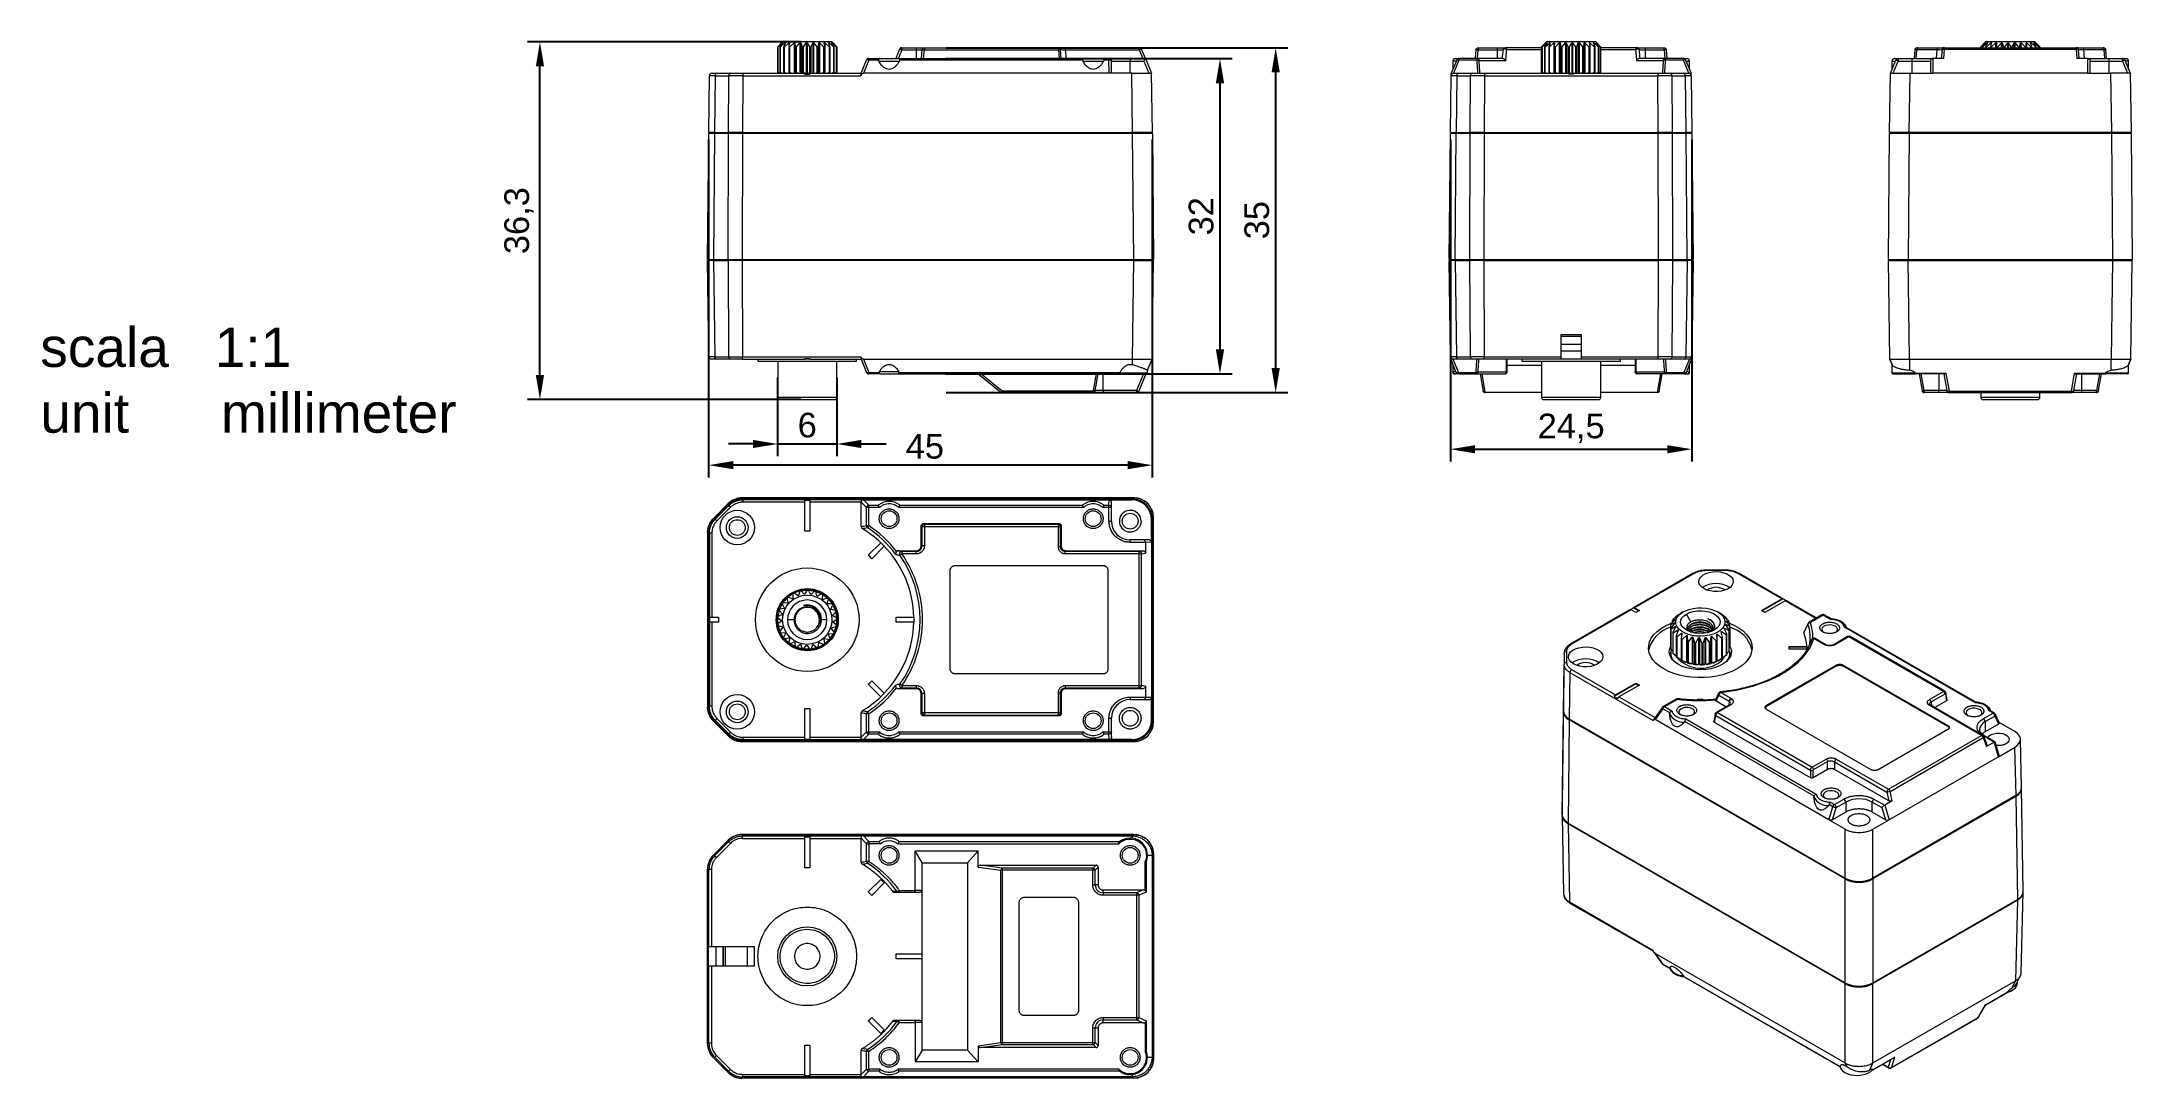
# Model space of a CAD drawing. Header units: millimetres. Extents: x 28 to 240, y 73 to 178.
import ezdxf

# ---------------------------------------------------------------- set-up
doc = ezdxf.new("R2010")
doc.units = ezdxf.units.MM
doc.layers.add('ly1', color=140, linetype='Continuous')
doc.styles.get("Standard").update_dxf_attribs({"font": 'arial.ttf'})
doc.dimstyles.new('ISO-25', dxfattribs={"dimtxt": 2.5, "dimasz": 2.5, "dimexe": 1.25, "dimexo": 0.625, "dimtad": 1, "dimtxsty": 'Standard', "dimcen": 2.5, "dimadec": 0, "dimazin": 0, "dimtfac": 1, "dimtmove": 0, "dimatfit": 3, "dimfxl": 1, "dimarcsym": 0})

msp = doc.modelspace()

# ---------------------------------------------------------------- texts
at = {"layer": 'ly1', "insert": (27.795, 148.747), "char_height": 4, "attachment_point": 1}
msp.add_mtext_dynamic_manual_height_columns('scala   1:1\\Punit      millimeter', width=44.78668, gutter_width=12.5, heights=[0], dxfattribs=at)

# ---------------------------------------------------------------- blocks, each defined once
blk = doc.blocks.new('*D2')
at = {"layer": 'Defpoints', "color": 0, "transparency": 16777216}
for p in [(78.47, 177.74), (105.59, 177.74), (105.59, 141.44)]:
    blk.add_point(p, dxfattribs=at)
at = {"layer": 'ly1', "color": 0, "lineweight": -2, "transparency": 16777216}
for p, q in [((104.97, 177.74), (77.22, 177.74)), ((78.47, 143.94), (78.47, 175.24)), ((104.97, 141.44), (77.22, 141.44))]:
    blk.add_line(p, q, dxfattribs=at)
at = {"layer": 'ly1', "color": 0, "transparency": 16777216}
for points in [[(78.05, 175.24), (78.89, 175.24), (78.47, 177.74)], [(78.05, 143.94), (78.89, 143.94), (78.47, 141.44)]]:
    blk.add_solid(points, dxfattribs=at)
at = {"layer": 'ly1', "color": 0, "transparency": 16777216, "insert": (76.34, 159.59), "char_height": 2.5, "attachment_point": 5, "rotation": 90}
blk.add_mtext('36,3', dxfattribs=at)
blk = doc.blocks.new('*D3')
at = {"layer": 'Defpoints', "color": 0, "transparency": 16777216}
for p in [(95.58, 168.44), (140.58, 168.44), (95.58, 134.78)]:
    blk.add_point(p, dxfattribs=at)
at = {"layer": 'ly1', "color": 0, "lineweight": -2, "transparency": 16777216}
for p, q in [((95.58, 167.82), (95.58, 133.53)), ((140.58, 167.82), (140.58, 133.53)), ((138.08, 134.78), (98.08, 134.78))]:
    blk.add_line(p, q, dxfattribs=at)
at = {"layer": 'ly1', "color": 0, "transparency": 16777216}
for points in [[(98.08, 135.2), (98.08, 134.37), (95.58, 134.78)], [(138.08, 135.2), (138.08, 134.37), (140.58, 134.78)]]:
    blk.add_solid(points, dxfattribs=at)
at = {"layer": 'ly1', "color": 0, "transparency": 16777216, "insert": (117.51, 136.68), "char_height": 2.5, "attachment_point": 5}
blk.add_mtext('45', dxfattribs=at)
blk = doc.blocks.new('*D4')
at = {"layer": 'Defpoints', "color": 0, "transparency": 16777216}
for p in [(119.04, 177.14), (153.09, 177.14), (119.04, 142.14)]:
    blk.add_point(p, dxfattribs=at)
at = {"layer": 'ly1', "color": 0, "lineweight": -2, "transparency": 16777216}
for p, q in [((119.67, 177.14), (154.34, 177.14)), ((153.09, 144.64), (153.09, 174.64)), ((119.67, 142.14), (154.34, 142.14))]:
    blk.add_line(p, q, dxfattribs=at)
at = {"layer": 'ly1', "color": 0, "transparency": 16777216}
for points in [[(152.68, 174.64), (153.51, 174.64), (153.09, 177.14)], [(152.68, 144.64), (153.51, 144.64), (153.09, 142.14)]]:
    blk.add_solid(points, dxfattribs=at)
at = {"layer": 'ly1', "color": 0, "transparency": 16777216, "insert": (151.19, 159.64), "char_height": 2.5, "attachment_point": 5, "rotation": 90}
blk.add_mtext('35', dxfattribs=at)
blk = doc.blocks.new('*D5')
at = {"layer": 'Defpoints', "color": 0, "transparency": 16777216}
for p in [(119.02, 176.04), (119.02, 144.04), (147.44, 144.04)]:
    blk.add_point(p, dxfattribs=at)
at = {"layer": 'ly1', "color": 0, "lineweight": -2, "transparency": 16777216}
for p, q in [((119.65, 176.04), (148.69, 176.04)), ((147.44, 173.54), (147.44, 146.54)), ((119.65, 144.04), (148.69, 144.04))]:
    blk.add_line(p, q, dxfattribs=at)
at = {"layer": 'ly1', "color": 0, "transparency": 16777216}
for points in [[(147.02, 173.54), (147.86, 173.54), (147.44, 176.04)], [(147.02, 146.54), (147.86, 146.54), (147.44, 144.04)]]:
    blk.add_solid(points, dxfattribs=at)
at = {"layer": 'ly1', "color": 0, "transparency": 16777216, "insert": (145.54, 160.04), "char_height": 2.5, "attachment_point": 5, "rotation": 90}
blk.add_mtext('32', dxfattribs=at)
blk = doc.blocks.new('*D6')
at = {"layer": 'Defpoints', "color": 0, "transparency": 16777216}
for p in [(170.81, 168.44), (195.31, 168.44), (195.31, 136.4)]:
    blk.add_point(p, dxfattribs=at)
at = {"layer": 'ly1', "color": 0, "lineweight": -2, "transparency": 16777216}
for p, q in [((170.81, 167.82), (170.81, 135.15)), ((195.31, 167.82), (195.31, 135.15)), ((173.31, 136.4), (192.81, 136.4))]:
    blk.add_line(p, q, dxfattribs=at)
at = {"layer": 'ly1', "color": 0, "transparency": 16777216}
for points in [[(173.31, 136.81), (173.31, 135.98), (170.81, 136.4)], [(192.81, 136.81), (192.81, 135.98), (195.31, 136.4)]]:
    blk.add_solid(points, dxfattribs=at)
at = {"layer": 'ly1', "color": 0, "transparency": 16777216, "insert": (183.06, 138.53), "char_height": 2.5, "attachment_point": 5}
blk.add_mtext('24,5', dxfattribs=at)
blk = doc.blocks.new('*D7')
at = {"layer": 'Defpoints', "color": 0, "transparency": 16777216}
for p in [(102.58, 144.31), (108.58, 144.31), (108.58, 136.93)]:
    blk.add_point(p, dxfattribs=at)
at = {"layer": 'ly1', "color": 0, "lineweight": -2, "transparency": 16777216}
for p, q in [((102.58, 143.68), (102.58, 135.68)), ((108.58, 143.68), (108.58, 135.68)), ((100.08, 136.93), (97.58, 136.93)), ((102.58, 136.93), (108.58, 136.93)), ((111.08, 136.93), (113.58, 136.93))]:
    blk.add_line(p, q, dxfattribs=at)
at = {"layer": 'ly1', "color": 0, "transparency": 16777216}
for points in [[(100.08, 137.35), (100.08, 136.52), (102.58, 136.93)], [(111.08, 137.35), (111.08, 136.52), (108.58, 136.93)]]:
    blk.add_solid(points, dxfattribs=at)
at = {"layer": 'ly1', "color": 0, "transparency": 16777216, "insert": (105.58, 138.83), "char_height": 2.5, "attachment_point": 5}
blk.add_mtext('6', dxfattribs=at)

# ---------------------------------------------------------------- dimensions: what is measured, and where the dimension line sits
at = {"layer": 'ly1'}
for base, p1, p2, picture, middle in [((78.471, 177.742), (105.595, 141.442), (105.595, 177.742), '*D2', (76.344, 159.592)), ((147.442, 144.042), (119.023, 176.042), (119.023, 144.042), '*D5', (145.539, 160.042))]:
    dim = msp.add_linear_dim(base=base, p1=p1, p2=p2, angle=90, dimstyle='ISO-25', dxfattribs=at)
    dim.commit()
    dim.dimension.update_dxf_attribs({"geometry": picture, "text_midpoint": middle})
dim = msp.add_linear_dim(base=(153.093, 177.142), p1=(119.041, 142.142), p2=(119.041, 177.142), angle=90, dimstyle='ISO-25', dxfattribs=at)
dim.commit()
dim.dimension.update_dxf_attribs({"geometry": '*D4', "text_midpoint": (153.093, 159.642), "dimtype": 160})
dim = msp.add_linear_dim(base=(95.584, 134.783), p1=(140.584, 168.442), p2=(95.584, 168.442), dimstyle='ISO-25', dxfattribs=at)
dim.commit()
dim.dimension.update_dxf_attribs({"geometry": '*D3', "text_midpoint": (117.51, 134.783), "dimtype": 160})
for base, p1, p2, picture, middle in [((195.308, 136.398), (170.808, 168.442), (195.308, 168.442), '*D6', (183.058, 138.525)), ((108.584, 136.932), (102.584, 144.307), (108.584, 144.307), '*D7', (105.584, 138.834))]:
    dim = msp.add_linear_dim(base=base, p1=p1, p2=p2, dimstyle='ISO-25', dxfattribs=at)
    dim.commit()
    dim.dimension.update_dxf_attribs({"geometry": picture, "text_midpoint": middle})

# ---------------------------------------------------------------- linework, layer by layer
at = {"color": 7, "linetype": 'Continuous', "lineweight": 15}
for p, q in [((102.589, 177.242), (102.86, 177.517)), ((102.589, 174.642), (102.589, 177.242)), ((102.967, 177.621), (102.615, 177.242)), ((102.615, 177.242), (102.639, 177.242)), ((102.615, 177.242), (102.615, 174.642)), ((102.639, 177.242), (103.064, 177.621)), ((102.639, 174.642), (102.639, 177.242)), ((103.087, 177.621), (102.815, 177.242)), ((102.815, 177.242), (102.873, 177.242)), ((102.815, 177.242), (102.815, 174.642)), ((103.084, 177.742), (102.86, 177.517)), ((102.86, 177.517), (102.964, 177.621)), ((102.873, 177.242), (103.321, 177.621)), ((102.873, 174.642), (102.873, 177.242)), ((103.064, 177.621), (103.064, 177.588)), ((108.084, 177.742), (103.084, 177.742)), ((103.363, 177.621), (103.189, 177.242)), ((103.189, 177.242), (103.278, 177.242)), ((103.189, 177.242), (103.189, 174.642)), ((103.278, 177.242), (103.722, 177.621)), ((103.278, 174.642), (103.278, 177.242)), ((103.321, 177.621), (103.321, 177.53)), ((103.779, 177.621), (103.714, 177.242)), ((103.714, 177.242), (103.828, 177.242)), ((103.714, 177.242), (103.714, 174.642)), ((103.722, 177.621), (103.722, 177.287)), ((103.828, 177.242), (104.239, 177.621)), ((103.828, 174.642), (103.828, 177.242)), ((104.239, 177.621), (104.239, 174.542)), ((104.309, 177.621), (104.356, 177.242)), ((104.309, 177.621), (104.309, 174.542)), ((104.356, 177.242), (104.488, 177.242)), ((104.356, 177.242), (104.356, 174.642)), ((104.488, 177.242), (104.84, 177.621)), ((104.488, 174.642), (104.488, 177.242)), ((104.84, 177.621), (104.84, 174.542)), ((104.918, 177.621), (105.075, 177.242)), ((104.918, 177.621), (104.918, 174.542)), ((105.075, 177.242), (105.217, 177.242)), ((105.075, 177.242), (105.075, 174.642)), ((105.217, 177.242), (105.489, 177.621)), ((105.217, 174.642), (105.217, 177.242)), ((105.489, 177.621), (105.489, 174.542)), ((105.57, 177.621), (105.826, 177.242)), ((105.57, 177.621), (105.57, 174.542)), ((105.826, 177.242), (105.826, 174.642)), ((105.826, 177.242), (105.969, 177.242)), ((105.969, 177.242), (106.143, 177.621)), ((105.969, 174.642), (105.969, 177.242)), ((106.143, 177.621), (106.143, 174.542)), ((106.222, 177.621), (106.562, 177.242)), ((106.222, 177.621), (106.222, 174.542)), ((106.562, 177.242), (106.697, 177.242)), ((106.562, 177.242), (106.562, 174.642)), ((106.697, 177.242), (106.762, 177.621)), ((106.697, 174.642), (106.697, 177.242)), ((106.762, 177.621), (106.762, 174.542)), ((106.834, 177.621), (107.237, 177.242)), ((106.834, 177.621), (106.834, 174.542)), ((107.237, 177.242), (107.354, 177.242)), ((107.237, 177.242), (107.237, 174.642)), ((107.354, 177.242), (107.307, 177.621)), ((107.354, 174.642), (107.354, 177.242)), ((107.368, 177.621), (107.807, 177.242)), ((107.368, 177.621), (107.368, 174.542)), ((107.901, 177.242), (107.744, 177.621)), ((107.789, 177.621), (108.238, 177.242)), ((107.789, 177.513), (107.789, 177.621)), ((107.807, 177.242), (107.901, 177.242)), ((107.807, 177.242), (107.807, 174.642)), ((107.901, 174.642), (107.901, 177.242)), ((108.302, 177.242), (108.046, 177.621)), ((108.072, 177.621), (108.503, 177.242)), ((108.072, 177.582), (108.072, 177.621)), ((108.494, 177.331), (108.084, 177.742)), ((108.532, 177.242), (108.192, 177.621)), ((108.199, 177.621), (108.494, 177.331)), ((108.238, 177.242), (108.302, 177.242)), ((108.238, 177.242), (108.238, 174.642)), ((108.302, 174.642), (108.302, 177.242)), ((108.494, 177.331), (108.583, 177.242)), ((108.503, 177.242), (108.532, 177.242)), ((108.503, 177.242), (108.503, 174.642)), ((108.532, 174.642), (108.532, 177.242)), ((108.583, 177.242), (108.583, 174.642)), ((111.815, 176.042), (112.895, 176.042)), ((114.95, 176.982), (114.581, 176.042)), ((114.872, 176.042), (133.595, 176.042)), ((115.183, 177.142), (115.183, 177.076)), ((115.183, 177.142), (116.634, 177.142)), ((115.183, 176.914), (116.634, 176.914)), ((116.634, 177.142), (116.634, 176.914)), ((116.634, 176.914), (116.634, 176.042)), ((116.634, 176.914), (117.21, 176.914)), ((117.21, 176.914), (117.134, 176.042)), ((117.383, 176.042), (117.459, 176.914)), ((117.459, 177.142), (131.053, 177.142)), ((117.459, 176.914), (131.057, 176.914)), ((131.053, 177.142), (131.089, 177.138)), ((131.057, 176.914), (131.133, 176.042)), ((131.087, 177.141), (131.059, 177.142)), ((131.332, 176.042), (131.256, 176.914)), ((131.754, 177.142), (131.754, 176.914)), ((131.754, 177.142), (139.257, 177.142)), ((131.754, 176.914), (131.83, 176.042)), ((131.754, 176.914), (139.257, 176.914)), ((135.572, 176.042), (136.184, 176.042)), ((136.184, 175.887), (136.184, 176)), ((138.334, 176.042), (138.334, 175.792)), ((138.334, 176.042), (139.879, 176.042)), ((139.257, 176.914), (139.257, 177.076)), ((139.257, 176.914), (139.618, 176.042)), ((139.879, 176.042), (139.488, 176.987)), ((139.879, 176.042), (140.5, 174.542)), ((171.68, 176.042), (171.68, 175.885)), ((173.515, 176.042), (171.68, 176.042)), ((173.385, 176.914), (173.308, 176.042)), ((173.515, 175.885), (173.515, 176.042)), ((173.557, 176.042), (173.634, 176.914)), ((173.634, 177.142), (175.558, 177.142)), ((173.634, 176.914), (175.558, 176.914)), ((175.558, 177.142), (175.558, 176.914)), ((175.558, 176.914), (175.558, 176.042)), ((175.558, 176.914), (176.135, 176.914)), ((176.521, 176.956), (180.058, 176.956)), ((180.558, 177.742), (180.058, 177.242)), ((180.058, 177.242), (180.448, 177.621)), ((180.058, 174.642), (180.058, 177.242)), ((180.456, 177.621), (180.122, 177.242)), ((180.122, 177.242), (180.155, 177.242)), ((180.122, 177.242), (180.122, 174.642)), ((180.155, 177.242), (180.588, 177.621)), ((180.155, 174.642), (180.155, 177.242)), ((180.616, 177.621), (180.367, 177.242)), ((180.367, 177.242), (180.434, 177.242)), ((180.367, 177.242), (180.367, 174.642)), ((180.434, 177.242), (180.883, 177.621)), ((180.434, 174.642), (180.434, 177.242)), ((185.558, 177.742), (180.558, 177.742)), ((180.588, 177.578), (180.588, 177.621)), ((180.929, 177.621), (180.782, 177.242)), ((180.782, 177.242), (180.877, 177.242)), ((180.782, 177.242), (180.782, 174.642)), ((180.877, 177.242), (181.315, 177.621)), ((180.877, 174.642), (180.877, 177.242)), ((180.883, 177.503), (180.883, 177.621)), ((181.315, 177.621), (181.315, 174.542)), ((181.377, 177.621), (181.339, 177.242)), ((181.339, 177.242), (181.458, 177.242)), ((181.339, 177.242), (181.339, 174.642)), ((181.458, 177.242), (181.857, 177.621)), ((181.458, 174.642), (181.458, 177.242)), ((181.857, 177.621), (181.857, 174.542)), ((181.929, 177.621), (182.004, 177.242)), ((181.929, 177.621), (181.929, 174.542)), ((182.004, 177.242), (182.14, 177.242)), ((182.004, 177.242), (182.004, 174.642)), ((182.14, 177.242), (182.474, 177.621)), ((182.14, 174.642), (182.14, 177.242)), ((182.474, 177.621), (182.474, 174.542)), ((182.553, 177.621), (182.736, 177.242)), ((182.553, 177.621), (182.553, 174.542)), ((182.736, 177.242), (182.879, 177.242)), ((182.736, 177.242), (182.736, 174.642)), ((182.879, 177.242), (183.058, 177.517)), ((182.879, 174.642), (182.879, 177.242)), ((183.058, 177.517), (183.128, 177.621)), ((183.128, 177.621), (183.128, 174.542)), ((183.208, 177.621), (183.488, 177.242)), ((183.208, 177.621), (183.208, 174.542)), ((183.488, 177.242), (183.629, 177.242)), ((183.488, 177.242), (183.488, 174.642)), ((183.629, 177.242), (183.777, 177.621)), ((183.629, 174.642), (183.629, 177.242)), ((183.777, 177.621), (183.777, 174.542)), ((183.854, 177.621), (184.213, 177.242)), ((183.854, 177.621), (183.854, 174.542)), ((184.213, 177.242), (184.344, 177.242)), ((184.213, 177.242), (184.213, 174.642)), ((184.344, 177.242), (184.381, 177.621)), ((184.344, 174.642), (184.344, 177.242)), ((184.381, 177.621), (184.381, 174.542)), ((184.45, 177.621), (184.865, 177.242)), ((184.45, 177.621), (184.45, 174.542)), ((184.865, 177.242), (184.977, 177.242)), ((184.865, 177.242), (184.865, 174.642)), ((184.977, 177.242), (184.902, 177.621)), ((184.959, 177.621), (185.404, 177.242)), ((184.959, 177.621), (184.959, 177.335)), ((184.977, 174.642), (184.977, 177.242)), ((185.491, 177.242), (185.308, 177.621)), ((185.348, 177.621), (185.795, 177.242)), ((185.348, 177.621), (185.348, 177.537)), ((185.404, 177.242), (185.491, 177.242)), ((185.404, 177.242), (185.404, 174.642)), ((185.491, 174.642), (185.491, 177.242)), ((185.7, 177.6), (185.558, 177.742)), ((185.851, 177.242), (185.571, 177.621)), ((185.593, 177.621), (186.015, 177.242)), ((185.593, 177.621), (185.593, 177.591)), ((186.036, 177.242), (185.677, 177.621)), ((185.679, 177.621), (186.048, 177.242)), ((185.795, 177.242), (185.851, 177.242)), ((185.795, 177.242), (185.795, 174.642)), ((185.851, 174.642), (185.851, 177.242)), ((186.015, 177.242), (186.036, 177.242)), ((186.015, 177.242), (186.015, 174.642)), ((186.036, 174.642), (186.036, 177.242)), ((186.048, 177.242), (186.048, 174.642)), ((186.048, 176.956), (189.595, 176.956)), ((189.902, 177.076), (189.91, 177.069)), ((189.982, 176.914), (190.558, 176.914)), ((190.558, 177.142), (190.558, 176.914)), ((190.558, 177.142), (192.483, 177.142)), ((190.558, 176.914), (190.558, 176.042)), ((190.558, 176.914), (192.483, 176.914)), ((192.483, 176.914), (192.559, 176.042)), ((192.601, 176.042), (192.601, 175.885)), ((194.436, 176.042), (192.601, 176.042)), ((192.808, 176.042), (192.732, 176.914)), ((194.436, 175.885), (194.436, 176.042)), ((216.219, 176.042), (217.597, 176.042)), ((217.597, 176.042), (217.597, 175.792)), ((217.923, 176.914), (217.847, 176.042)), ((218.046, 176.042), (218.123, 176.914)), ((218.172, 177.142), (218.172, 176.959)), ((218.172, 177.142), (220.179, 177.142)), ((218.172, 176.959), (220.179, 176.959)), ((219.747, 176.042), (219.745, 174.542)), ((220.84, 176.042), (219.747, 176.042)), ((220.099, 176.042), (220.179, 176.959)), ((220.673, 176.914), (220.597, 176.042)), ((220.84, 176.042), (220.922, 176.987)), ((220.922, 177.142), (234.272, 177.142)), ((220.922, 176.987), (234.272, 176.987)), ((224.955, 177.6), (224.607, 177.242)), ((224.607, 177.242), (224.622, 177.242)), ((224.607, 177.242), (224.607, 177.142)), ((224.622, 177.242), (225.036, 177.621)), ((224.622, 177.142), (224.622, 177.242)), ((225.055, 177.621), (224.761, 177.242)), ((224.761, 177.242), (224.811, 177.242)), ((224.761, 177.242), (224.761, 177.142)), ((224.811, 177.242), (225.256, 177.621)), ((224.811, 177.142), (224.811, 177.242)), ((225.097, 177.742), (224.955, 177.6)), ((225.036, 177.621), (225.036, 177.597)), ((225.293, 177.621), (225.093, 177.242)), ((225.093, 177.242), (225.175, 177.242)), ((225.093, 177.242), (225.093, 177.142)), ((230.097, 177.742), (225.097, 177.742)), ((225.175, 177.242), (225.622, 177.621)), ((225.175, 177.142), (225.175, 177.242)), ((225.256, 177.621), (225.256, 177.55)), ((225.677, 177.621), (225.583, 177.242)), ((225.583, 177.242), (225.692, 177.242)), ((225.583, 177.242), (225.583, 177.142)), ((225.622, 177.621), (225.622, 177.401)), ((225.692, 177.242), (226.113, 177.621)), ((225.692, 177.142), (225.692, 177.242)), ((226.113, 177.142), (226.113, 177.621)), ((226.18, 177.621), (226.199, 177.242)), ((226.18, 177.142), (226.18, 177.621)), ((226.199, 177.242), (226.328, 177.242)), ((226.199, 177.242), (226.199, 177.142)), ((226.328, 177.242), (226.697, 177.621)), ((226.328, 177.142), (226.328, 177.242)), ((226.697, 177.142), (226.697, 177.621)), ((226.773, 177.621), (226.903, 177.242)), ((226.773, 177.142), (226.773, 177.621)), ((226.903, 177.242), (227.044, 177.242)), ((226.903, 177.242), (226.903, 177.142)), ((227.044, 177.242), (227.337, 177.621)), ((227.044, 177.142), (227.044, 177.242)), ((227.337, 177.142), (227.337, 177.621)), ((227.418, 177.621), (227.597, 177.331)), ((227.418, 177.142), (227.418, 177.621)), ((227.597, 177.331), (227.651, 177.242)), ((227.651, 177.242), (227.651, 177.142)), ((227.651, 177.242), (227.794, 177.242)), ((227.794, 177.242), (227.994, 177.621)), ((227.794, 177.142), (227.794, 177.242)), ((227.994, 177.142), (227.994, 177.621)), ((228.074, 177.621), (228.395, 177.242)), ((228.074, 177.142), (228.074, 177.621)), ((228.395, 177.242), (228.532, 177.242)), ((228.395, 177.242), (228.395, 177.142)), ((228.532, 177.242), (228.626, 177.621)), ((228.532, 177.142), (228.532, 177.242)), ((228.626, 177.142), (228.626, 177.621)), ((228.7, 177.621), (229.089, 177.242)), ((228.7, 177.142), (228.7, 177.621)), ((229.089, 177.242), (229.212, 177.242)), ((229.089, 177.242), (229.089, 177.142)), ((229.212, 177.242), (229.193, 177.621)), ((229.212, 177.142), (229.212, 177.242)), ((229.257, 177.621), (229.69, 177.242)), ((229.257, 177.142), (229.257, 177.621)), ((229.79, 177.242), (229.66, 177.621)), ((229.69, 177.242), (229.79, 177.242)), ((229.69, 177.242), (229.69, 177.142)), ((229.709, 177.621), (230.159, 177.242)), ((229.709, 177.478), (229.709, 177.621)), ((229.79, 177.142), (229.79, 177.242)), ((230.23, 177.242), (229.997, 177.621)), ((230.029, 177.621), (230.466, 177.242)), ((230.029, 177.57), (230.029, 177.621)), ((230.597, 177.242), (230.097, 177.742)), ((230.159, 177.242), (230.23, 177.242)), ((230.159, 177.242), (230.159, 177.142)), ((230.505, 177.242), (230.184, 177.621)), ((230.195, 177.621), (230.594, 177.242)), ((230.23, 177.142), (230.23, 177.242)), ((230.466, 177.242), (230.505, 177.242)), ((230.466, 177.242), (230.466, 177.142)), ((230.505, 177.142), (230.505, 177.242)), ((230.594, 177.242), (230.597, 177.242)), ((230.594, 177.242), (230.594, 177.142)), ((230.597, 177.142), (230.597, 177.242)), ((234.272, 176.987), (234.354, 176.042)), ((235.447, 176.042), (234.354, 176.042)), ((234.441, 177.076), (234.448, 177.069)), ((234.597, 176.042), (234.521, 176.914)), ((235.015, 177.142), (235.015, 176.959)), ((235.015, 177.142), (237.022, 177.142)), ((235.015, 176.959), (235.095, 176.042)), ((235.015, 176.959), (237.022, 176.959)), ((235.449, 174.542), (235.447, 176.042)), ((237.022, 176.959), (237.022, 177.142)), ((237.072, 176.914), (237.148, 176.042)), ((237.347, 176.042), (237.271, 176.914)), ((237.597, 176.042), (237.597, 175.792)), ((237.597, 176.042), (238.975, 176.042)), ((95.584, 168.542), (95.664, 174.295)), ((96.25, 174.295), (96.17, 168.542)), ((96.25, 174.295), (97.632, 174.295)), ((96.427, 174.542), (97.808, 174.542)), ((97.598, 168.542), (97.632, 174.295)), ((99.046, 174.295), (99.012, 168.542)), ((99.046, 174.542), (99.046, 174.295)), ((99.046, 174.542), (105.334, 174.542)), ((99.046, 174.295), (110.986, 174.295)), ((102.688, 174.542), (102.589, 174.642)), ((102.615, 174.642), (102.639, 174.642)), ((102.615, 174.642), (102.707, 174.542)), ((102.75, 174.542), (102.639, 174.642)), ((102.815, 174.642), (102.873, 174.642)), ((102.815, 174.642), (102.886, 174.542)), ((102.991, 174.542), (102.873, 174.642)), ((103.189, 174.642), (103.278, 174.642)), ((103.189, 174.642), (103.235, 174.542)), ((103.394, 174.542), (103.278, 174.642)), ((103.714, 174.642), (103.828, 174.642)), ((103.714, 174.642), (103.731, 174.542)), ((103.722, 174.596), (103.722, 174.542)), ((103.935, 174.542), (103.828, 174.642)), ((104.356, 174.642), (104.343, 174.542)), ((104.356, 174.642), (104.488, 174.642)), ((104.58, 174.542), (104.488, 174.642)), ((105.075, 174.642), (105.034, 174.542)), ((105.075, 174.642), (105.217, 174.642)), ((105.288, 174.542), (105.217, 174.642)), ((105.334, 174.442), (105.334, 174.542)), ((105.334, 174.542), (105.834, 174.542)), ((105.334, 174.442), (105.834, 174.442)), ((105.826, 174.642), (105.759, 174.542)), ((105.834, 174.542), (111.045, 174.542)), ((105.834, 174.542), (105.834, 174.442)), ((106.014, 174.542), (105.969, 174.642)), ((106.562, 174.642), (106.473, 174.542)), ((106.562, 174.642), (106.697, 174.642)), ((106.714, 174.542), (106.697, 174.642)), ((107.237, 174.642), (107.131, 174.542)), ((107.237, 174.642), (107.354, 174.642)), ((107.342, 174.542), (107.354, 174.642)), ((107.807, 174.642), (107.692, 174.542)), ((107.807, 174.642), (107.901, 174.642)), ((107.86, 174.542), (107.901, 174.642)), ((108.238, 174.642), (108.121, 174.542)), ((108.235, 174.542), (108.302, 174.642)), ((108.238, 174.642), (108.302, 174.642)), ((108.503, 174.642), (108.39, 174.542)), ((108.443, 174.542), (108.532, 174.642)), ((108.583, 174.642), (108.483, 174.542)), ((108.484, 174.542), (108.495, 174.553)), ((108.503, 174.642), (108.532, 174.642)), ((111.045, 174.541), (111.583, 175.885)), ((111.815, 175.887), (111.276, 174.542)), ((136.186, 174.542), (111.276, 174.542)), ((112.812, 175.887), (111.815, 175.887)), ((112.832, 175.792), (114.936, 175.792)), ((133.512, 175.887), (114.956, 175.887)), ((133.532, 175.792), (135.636, 175.792)), ((136.184, 175.887), (135.656, 175.887)), ((136.186, 174.542), (136.184, 175.887)), ((138.5, 174.542), (136.186, 174.542)), ((136.434, 174.542), (136.434, 175.792)), ((136.434, 175.792), (138.334, 175.792)), ((138.334, 174.542), (138.334, 175.792)), ((138.334, 175.792), (139.712, 175.792)), ((138.584, 168.542), (138.5, 174.542)), ((139.712, 175.792), (140.23, 174.542)), ((140.584, 168.542), (140.5, 174.542)), ((170.808, 168.542), (170.889, 174.295)), ((171.449, 175.887), (170.892, 174.542)), ((171.058, 175.792), (171.058, 174.943)), ((171.41, 175.792), (171.058, 175.792)), ((171.68, 175.885), (171.124, 174.541)), ((171.474, 174.295), (171.394, 168.542)), ((171.474, 174.295), (172.856, 174.295)), ((171.651, 174.542), (173.033, 174.542)), ((173.515, 175.885), (171.68, 175.885)), ((172.823, 168.542), (172.856, 174.295)), ((173.717, 175.856), (176.431, 175.856)), ((174.27, 174.295), (174.237, 168.542)), ((174.27, 174.542), (174.27, 174.295)), ((174.27, 174.542), (182.808, 174.542)), ((174.27, 174.295), (191.847, 174.295)), ((180.058, 174.642), (180.158, 174.542)), ((180.16, 174.542), (180.058, 174.642)), ((180.122, 174.642), (180.155, 174.642)), ((180.122, 174.642), (180.21, 174.542)), ((180.268, 174.542), (180.155, 174.642)), ((180.367, 174.642), (180.434, 174.642)), ((180.367, 174.642), (180.432, 174.542)), ((180.552, 174.542), (180.434, 174.642)), ((180.782, 174.642), (180.877, 174.642)), ((180.782, 174.642), (180.82, 174.542)), ((180.992, 174.542), (180.877, 174.642)), ((181.339, 174.642), (181.458, 174.642)), ((181.339, 174.642), (181.349, 174.542)), ((181.563, 174.542), (181.458, 174.642)), ((182.004, 174.642), (181.985, 174.542)), ((182.004, 174.642), (182.14, 174.642)), ((182.227, 174.542), (182.14, 174.642)), ((182.736, 174.642), (182.688, 174.542)), ((182.736, 174.642), (182.879, 174.642)), ((182.808, 174.442), (182.808, 174.542)), ((182.808, 174.542), (183.308, 174.542)), ((183.308, 174.442), (182.808, 174.442)), ((182.944, 174.542), (182.879, 174.642)), ((183.308, 174.542), (191.847, 174.542)), ((183.308, 174.542), (183.308, 174.442)), ((183.488, 174.642), (183.415, 174.542)), ((183.488, 174.642), (183.629, 174.642)), ((183.668, 174.542), (183.629, 174.642)), ((184.213, 174.642), (184.119, 174.542)), ((184.213, 174.642), (184.344, 174.642)), ((184.353, 174.542), (184.344, 174.642)), ((184.865, 174.642), (184.756, 174.542)), ((184.865, 174.642), (184.977, 174.642)), ((184.958, 174.542), (184.977, 174.642)), ((184.959, 174.548), (184.959, 174.542)), ((185.404, 174.642), (185.287, 174.542)), ((185.404, 174.642), (185.491, 174.642)), ((185.443, 174.542), (185.491, 174.642)), ((185.795, 174.642), (185.678, 174.542)), ((185.778, 174.542), (185.851, 174.642)), ((185.795, 174.642), (185.851, 174.642)), ((186.015, 174.642), (185.904, 174.542)), ((185.942, 174.542), (186.036, 174.642)), ((186.048, 174.642), (185.952, 174.542)), ((186.015, 174.642), (186.036, 174.642)), ((189.686, 175.856), (192.399, 175.856)), ((191.847, 174.542), (191.847, 174.295)), ((191.88, 168.542), (191.847, 174.295)), ((194.436, 175.885), (192.601, 175.885)), ((193.084, 174.542), (194.465, 174.542)), ((193.261, 174.295), (193.294, 168.542)), ((193.261, 174.295), (194.642, 174.295)), ((194.993, 174.541), (194.436, 175.885)), ((194.723, 168.542), (194.642, 174.295)), ((194.667, 175.887), (195.225, 174.542)), ((194.707, 175.792), (195.058, 175.792)), ((195.058, 174.943), (195.058, 175.792)), ((195.228, 174.295), (195.308, 168.542)), ((215.347, 168.542), (215.431, 174.542)), ((215.431, 174.542), (215.988, 175.887)), ((215.597, 175.792), (215.597, 174.941)), ((215.597, 175.792), (215.948, 175.792)), ((215.701, 174.542), (216.219, 175.792)), ((216.219, 175.792), (217.597, 175.792)), ((217.347, 168.542), (217.431, 174.542)), ((217.431, 174.542), (219.745, 174.542)), ((217.597, 175.792), (217.597, 174.542)), ((217.597, 175.792), (219.497, 175.792)), ((219.497, 175.792), (219.497, 174.542)), ((235.449, 174.542), (219.745, 174.542)), ((235.449, 174.542), (237.763, 174.542)), ((235.697, 174.542), (235.697, 175.792)), ((235.697, 175.792), (237.597, 175.792)), ((237.597, 175.792), (237.597, 174.542)), ((237.597, 175.792), (238.975, 175.792)), ((237.763, 174.542), (237.847, 168.542)), ((239.763, 174.542), (237.763, 174.542)), ((238.975, 175.792), (239.493, 174.542)), ((239.206, 175.887), (239.763, 174.542)), ((239.597, 175.792), (239.246, 175.792)), ((239.597, 174.941), (239.597, 175.792)), ((239.763, 174.542), (239.847, 168.542)), ((95.472, 155.642), (95.584, 168.442)), ((96.17, 168.542), (95.584, 168.542)), ((96.17, 168.442), (95.584, 168.442)), ((96.17, 168.442), (96.058, 155.642)), ((96.17, 168.542), (97.598, 168.542)), ((97.598, 168.442), (96.17, 168.442)), ((96.25, 168.542), (96.25, 168.442)), ((96.641, 168.442), (96.641, 168.542)), ((97.552, 155.642), (97.598, 168.442)), ((99.012, 168.542), (97.598, 168.542)), ((99.012, 168.442), (97.598, 168.442)), ((98.069, 168.542), (98.069, 168.442)), ((99.012, 168.442), (98.966, 155.642)), ((99.012, 168.542), (138.584, 168.542)), ((99.012, 168.542), (99.012, 168.442)), ((138.584, 168.442), (99.012, 168.442)), ((140.584, 168.542), (138.584, 168.542)), ((138.584, 168.542), (138.584, 168.442)), ((140.584, 168.442), (138.584, 168.442)), ((138.696, 155.642), (138.584, 168.442)), ((139.918, 168.542), (139.918, 168.442)), ((139.948, 168.442), (139.944, 168.542)), ((140.584, 168.442), (140.696, 155.642)), ((170.697, 155.642), (170.808, 168.442)), ((170.808, 168.542), (171.394, 168.542)), ((171.394, 168.442), (170.808, 168.442)), ((171.282, 155.642), (171.394, 168.442)), ((171.394, 168.542), (172.823, 168.542)), ((172.823, 168.442), (171.394, 168.442)), ((171.475, 168.542), (171.475, 168.442)), ((171.865, 168.442), (171.865, 168.542)), ((172.776, 155.642), (172.823, 168.442)), ((174.237, 168.542), (172.823, 168.542)), ((174.237, 168.442), (172.823, 168.442)), ((173.294, 168.542), (173.294, 168.442)), ((174.237, 168.442), (174.19, 155.642)), ((174.237, 168.542), (191.88, 168.542)), ((174.237, 168.542), (174.237, 168.442)), ((191.88, 168.442), (174.237, 168.442)), ((193.294, 168.542), (191.88, 168.542)), ((191.88, 168.542), (191.88, 168.442)), ((191.926, 155.642), (191.88, 168.442)), ((193.294, 168.442), (191.88, 168.442)), ((192.823, 168.442), (192.823, 168.542)), ((193.294, 168.542), (194.723, 168.542)), ((193.294, 168.442), (193.34, 155.642)), ((194.723, 168.442), (193.294, 168.442)), ((194.251, 168.542), (194.251, 168.442)), ((194.642, 168.542), (194.642, 168.442)), ((195.308, 168.542), (194.723, 168.542)), ((194.834, 155.642), (194.723, 168.442)), ((195.308, 168.442), (194.723, 168.442)), ((195.308, 168.442), (195.42, 155.642)), ((215.235, 155.642), (215.347, 168.442)), ((217.347, 168.542), (215.347, 168.542)), ((217.347, 168.442), (215.347, 168.442)), ((216.013, 168.542), (216.013, 168.442)), ((217.347, 168.442), (217.235, 155.642)), ((237.847, 168.542), (217.347, 168.542)), ((217.347, 168.542), (217.347, 168.442)), ((237.847, 168.442), (217.347, 168.442)), ((224.604, 168.442), (224.604, 168.542)), ((225.032, 168.442), (225.024, 168.542)), ((232.67, 168.542), (232.662, 168.442)), ((233.09, 168.542), (233.09, 168.442)), ((239.847, 168.542), (237.847, 168.542)), ((237.847, 168.542), (237.847, 168.442)), ((237.847, 168.442), (237.959, 155.642)), ((239.847, 168.442), (237.847, 168.442)), ((239.181, 168.542), (239.181, 168.442)), ((239.847, 168.442), (239.959, 155.642)), ((95.472, 155.642), (96.058, 155.642)), ((95.61, 145.788), (95.474, 155.542)), ((96.058, 155.642), (97.552, 155.642)), ((96.06, 155.542), (96.196, 145.788)), ((96.06, 155.542), (97.553, 155.542)), ((96.222, 155.542), (96.222, 155.642)), ((96.588, 155.542), (96.588, 155.642)), ((97.552, 155.642), (98.966, 155.642)), ((97.553, 155.542), (97.609, 145.788)), ((98.082, 155.542), (98.082, 155.642)), ((98.966, 155.642), (138.696, 155.642)), ((98.966, 155.542), (98.966, 155.642)), ((98.967, 155.542), (99.023, 145.788)), ((138.694, 155.542), (98.967, 155.542)), ((138.555, 145.542), (138.694, 155.542)), ((138.696, 155.642), (140.696, 155.642)), ((138.696, 155.542), (138.696, 155.642)), ((139.946, 155.542), (139.946, 155.642)), ((140.554, 145.542), (140.694, 155.542)), ((170.697, 155.642), (171.282, 155.642)), ((170.834, 145.788), (170.698, 155.542)), ((171.282, 155.642), (172.776, 155.642)), ((171.284, 155.542), (171.42, 145.788)), ((171.284, 155.542), (172.777, 155.542)), ((171.447, 155.542), (171.447, 155.642)), ((171.813, 155.542), (171.813, 155.642)), ((172.776, 155.642), (174.19, 155.642)), ((172.833, 145.788), (172.777, 155.542)), ((173.307, 155.542), (173.307, 155.642)), ((174.19, 155.642), (191.926, 155.642)), ((174.19, 155.542), (174.19, 155.642)), ((174.191, 155.542), (174.247, 145.788)), ((174.191, 155.542), (191.925, 155.542)), ((191.869, 145.788), (191.925, 155.542)), ((191.926, 155.642), (193.34, 155.642)), ((191.926, 155.542), (191.926, 155.642)), ((192.81, 155.542), (192.81, 155.642)), ((193.34, 155.542), (193.283, 145.788)), ((193.34, 155.642), (194.834, 155.642)), ((193.34, 155.542), (194.833, 155.542)), ((194.304, 155.542), (194.304, 155.642)), ((194.67, 155.542), (194.67, 155.642)), ((194.833, 155.542), (194.696, 145.788)), ((194.834, 155.642), (195.42, 155.642)), ((195.418, 155.542), (195.282, 145.788)), ((215.235, 155.642), (217.235, 155.642)), ((215.377, 145.542), (215.237, 155.542)), ((215.985, 155.542), (215.985, 155.642)), ((217.235, 155.642), (237.959, 155.642)), ((217.235, 155.542), (217.235, 155.642)), ((217.237, 155.542), (237.957, 155.542)), ((217.376, 145.542), (217.237, 155.542)), ((237.957, 155.542), (237.818, 145.542)), ((237.959, 155.642), (239.959, 155.642)), ((237.959, 155.642), (237.959, 155.542)), ((239.209, 155.542), (239.209, 155.642)), ((239.817, 145.542), (239.957, 155.542)), ((182.058, 148.042), (184.058, 148.042)), ((182.058, 145.788), (182.058, 148.042)), ((184.058, 147.042), (182.058, 147.042)), ((184.058, 146.342), (182.058, 146.342)), ((184.058, 148.042), (184.058, 145.788)), ((96.196, 145.788), (97.609, 145.788)), ((97.786, 145.542), (96.373, 145.542)), ((99.023, 145.788), (110.986, 145.788)), ((99.023, 145.542), (99.023, 145.788)), ((99.023, 145.542), (105.334, 145.542)), ((100.584, 145.542), (100.584, 145.341)), ((102.584, 145.345), (102.584, 141.692)), ((105.334, 145.589), (105.834, 145.589)), ((105.834, 145.542), (105.334, 145.542)), ((105.834, 145.542), (111.045, 145.542)), ((108.584, 141.692), (108.584, 145.345)), ((110.584, 145.341), (110.584, 145.542)), ((111.045, 145.542), (111.583, 144.199)), ((111.277, 145.542), (138.555, 145.542)), ((111.277, 145.542), (111.815, 144.196)), ((111.815, 144.196), (112.885, 144.196)), ((112.909, 144.292), (114.859, 144.292)), ((114.883, 144.196), (137.302, 144.196)), ((138.555, 144.976), (138.555, 145.542)), ((140.084, 144.405), (140.554, 145.542)), ((140.084, 144.142), (140.084, 144.407)), ((170.838, 145.542), (171.058, 145.009)), ((171.395, 144.196), (170.838, 145.542)), ((171.058, 145.009), (171.058, 144.292)), ((171.058, 144.292), (171.058, 144.142)), ((171.058, 144.292), (171.355, 144.292)), ((171.07, 145.542), (171.626, 144.199)), ((171.42, 145.788), (172.833, 145.788)), ((173.01, 145.542), (171.597, 145.542)), ((171.626, 144.199), (173.411, 144.199)), ((176.471, 144.227), (173.613, 144.227)), ((174.247, 145.788), (182.058, 145.788)), ((174.247, 145.542), (174.247, 145.788)), ((182.058, 145.542), (174.247, 145.542)), ((180.058, 144.902), (176.558, 144.902)), ((178.058, 145.542), (178.058, 145.341)), ((180.058, 145.345), (180.058, 141.692)), ((184.058, 145.542), (182.058, 145.542)), ((184.058, 145.788), (191.869, 145.788)), ((191.869, 145.542), (184.058, 145.542)), ((186.058, 141.692), (186.058, 145.345)), ((189.558, 144.902), (186.058, 144.902)), ((188.058, 145.341), (188.058, 145.542)), ((189.573, 144.168), (189.558, 144.242)), ((192.503, 144.227), (189.645, 144.227)), ((191.869, 145.542), (191.869, 145.788)), ((192.706, 144.199), (194.491, 144.199)), ((194.52, 145.542), (193.106, 145.542)), ((193.283, 145.788), (194.696, 145.788)), ((195.047, 145.542), (194.491, 144.199)), ((195.279, 145.542), (194.722, 144.196)), ((194.761, 144.292), (195.058, 144.292)), ((195.058, 145.009), (195.279, 145.542)), ((195.058, 144.292), (195.058, 145.009)), ((195.058, 144.142), (195.058, 144.292)), ((215.377, 145.542), (215.612, 144.974)), ((215.611, 144.976), (215.377, 145.542)), ((215.597, 145.009), (215.597, 144.142)), ((217.376, 145.542), (237.818, 145.542)), ((217.376, 145.542), (217.376, 144.405)), ((237.818, 144.405), (237.818, 145.542)), ((239.582, 144.974), (239.817, 145.542)), ((239.817, 145.542), (239.583, 144.976)), ((239.597, 144.142), (239.597, 145.009)), ((112.961, 144.042), (111.815, 144.042)), ((114.807, 144.042), (137.183, 144.042)), ((122.909, 144.042), (125.229, 142.186)), ((125.354, 142.307), (123.186, 144.042)), ((134.539, 142.307), (125.354, 142.307)), ((134.539, 142.142), (125.354, 142.142)), ((134.887, 144.042), (134.588, 142.348)), ((134.778, 142.344), (134.785, 142.348)), ((134.785, 142.348), (135.084, 144.042)), ((135.584, 142.348), (134.785, 142.348)), ((135.584, 142.348), (135.584, 144.042)), ((135.584, 142.348), (135.584, 142.142)), ((138.98, 142.348), (135.584, 142.348)), ((138.98, 142.142), (135.584, 142.142)), ((137.261, 144.142), (140.084, 144.142)), ((139.681, 144.042), (138.98, 142.348)), ((138.98, 142.2), (138.98, 142.142)), ((139.933, 144.042), (139.211, 142.296)), ((171.058, 144.142), (171.108, 144.142)), ((171.626, 144.042), (171.406, 144.042)), ((171.626, 144.042), (173.411, 144.042)), ((173.816, 144.042), (174.122, 142.307)), ((173.992, 144.042), (174.319, 142.186)), ((174.319, 142.186), (180.058, 142.186)), ((180.058, 142.142), (174.319, 142.142)), ((186.058, 142.186), (191.798, 142.186)), ((191.798, 142.142), (186.058, 142.142)), ((189.738, 144.051), (189.758, 144.042)), ((192.125, 144.042), (191.798, 142.186)), ((191.995, 142.307), (192.301, 144.042)), ((194.491, 144.042), (192.706, 144.042)), ((194.491, 144.085), (194.491, 144.042)), ((194.808, 144.042), (194.743, 144.042)), ((195.008, 144.142), (195.058, 144.142)), ((215.597, 144.142), (217.955, 144.142)), ((220.922, 144.042), (217.958, 144.042)), ((217.976, 144.104), (221.073, 144.104)), ((218.355, 144.042), (218.653, 142.348)), ((218.85, 142.348), (218.552, 144.042)), ((220.347, 142.348), (218.85, 142.348)), ((218.857, 142.15), (218.858, 142.142)), ((220.347, 142.142), (218.858, 142.142)), ((220.347, 144.042), (220.347, 142.348)), ((221.146, 142.348), (220.347, 142.348)), ((220.347, 142.142), (220.347, 142.348)), ((220.847, 144.042), (221.146, 142.348)), ((221.073, 144.104), (221.392, 142.296)), ((221.392, 142.296), (233.802, 142.296)), ((221.392, 142.142), (233.802, 142.142)), ((224.597, 142.142), (224.597, 141.692)), ((230.597, 141.692), (230.597, 142.142)), ((233.802, 142.296), (234.121, 144.104)), ((234.048, 142.348), (234.347, 144.042)), ((234.847, 142.348), (234.048, 142.348)), ((234.121, 144.104), (237.218, 144.104)), ((234.273, 144.042), (237.236, 144.042)), ((234.847, 142.348), (234.847, 144.042)), ((234.847, 142.142), (234.847, 142.348)), ((236.344, 142.348), (234.847, 142.348)), ((236.336, 142.142), (234.847, 142.142)), ((236.336, 142.142), (236.337, 142.15)), ((236.642, 144.042), (236.344, 142.348)), ((236.541, 142.348), (236.839, 144.042)), ((237.239, 144.142), (239.597, 144.142)), ((102.584, 141.692), (108.584, 141.692)), ((180.058, 141.692), (186.058, 141.692)), ((224.597, 141.692), (230.597, 141.692)), ((224.848, 141.442), (230.347, 141.442)), ((98.966, 131.462), (99.012, 131.351)), ((138.696, 131.462), (98.966, 131.462)), ((138.584, 131.351), (138.696, 131.462)), ((97.552, 130.877), (96.058, 129.383)), ((96.058, 129.383), (96.17, 129.337)), ((97.598, 130.765), (96.17, 129.337)), ((96.17, 129.337), (96.25, 129.303)), ((97.632, 130.685), (96.25, 129.303)), ((97.808, 130.508), (96.427, 129.126)), ((97.552, 130.877), (97.598, 130.765)), ((97.632, 130.685), (97.598, 130.765)), ((138.584, 131.351), (99.012, 131.351)), ((99.012, 131.351), (99.046, 131.27)), ((110.986, 131.27), (99.046, 131.27)), ((99.046, 131.27), (99.046, 131.02)), ((105.334, 131.02), (99.046, 131.02)), ((105.334, 131.22), (105.834, 131.22)), ((105.334, 131.02), (105.334, 131.22)), ((105.334, 128.101), (105.334, 131.02)), ((105.834, 131.22), (105.834, 131.02)), ((111.045, 131.02), (105.834, 131.02)), ((105.834, 131.02), (105.834, 128.101)), ((111.583, 130.479), (111.045, 131.035)), ((111.045, 128.556), (111.045, 131.02)), ((111.815, 130.71), (111.276, 131.267)), ((111.276, 131.267), (136.186, 131.267)), ((111.815, 130.479), (111.583, 130.479)), ((111.583, 128.644), (111.583, 130.479)), ((111.815, 130.71), (112.812, 130.71)), ((111.815, 128.644), (111.815, 130.479)), ((112.895, 130.479), (111.815, 130.479)), ((133.595, 130.479), (114.872, 130.479)), ((114.956, 130.71), (133.512, 130.71)), ((136.184, 130.479), (135.572, 130.479)), ((135.656, 130.71), (136.184, 130.71)), ((136.184, 130.71), (136.186, 131.267)), ((136.184, 130.479), (136.184, 130.618)), ((136.184, 129.101), (136.184, 130.479)), ((136.186, 131.267), (138.5, 131.267)), ((136.434, 130.479), (136.434, 130.996)), ((136.434, 129.101), (136.434, 130.479)), ((138.5, 131.267), (138.584, 131.351)), ((140.5, 129.267), (140.584, 129.351)), ((140.584, 129.351), (140.696, 129.463)), ((140.584, 129.351), (140.584, 108.851)), ((140.696, 108.739), (140.696, 129.463)), ((95.584, 127.922), (95.472, 127.969)), ((95.472, 127.969), (95.472, 110.233)), ((95.664, 127.889), (95.584, 127.922)), ((95.584, 127.922), (95.584, 110.279)), ((95.664, 127.889), (95.664, 110.312)), ((95.914, 127.889), (95.664, 127.889)), ((95.914, 127.889), (95.914, 119.351)), ((105.834, 128.101), (105.334, 128.101)), ((111.583, 128.644), (111.815, 128.644)), ((117.134, 128.602), (117.21, 128.525)), ((117.134, 126.601), (117.134, 128.602)), ((117.21, 128.525), (117.21, 126.601)), ((117.459, 128.775), (117.383, 128.851)), ((117.383, 128.851), (131.133, 128.851)), ((131.057, 128.775), (117.459, 128.775)), ((131.053, 128.525), (117.459, 128.525)), ((117.459, 128.525), (117.459, 126.601)), ((131.252, 128.525), (131.053, 128.525)), ((131.053, 126.519), (131.053, 128.525)), ((131.133, 128.851), (131.057, 128.775)), ((131.252, 126.519), (131.252, 128.525)), ((131.256, 128.575), (131.332, 128.652)), ((131.332, 128.652), (131.332, 126.599)), ((136.184, 129.101), (136.434, 129.101)), ((140.5, 126.953), (140.5, 129.267)), ((111.774, 125.645), (113.044, 126.915)), ((111.948, 125.465), (111.774, 125.645)), ((112.128, 125.291), (111.948, 125.465)), ((113.398, 126.561), (112.128, 125.291)), ((114.842, 126.101), (116.634, 126.101)), ((115.183, 126.025), (115.183, 125.944)), ((116.634, 126.025), (115.183, 126.025)), ((116.634, 125.775), (115.183, 125.775)), ((116.634, 126.025), (116.634, 126.101)), ((116.634, 125.775), (116.634, 126.025)), ((117.21, 126.601), (117.134, 126.601)), ((117.459, 126.601), (117.21, 126.601)), ((131.053, 126.519), (131.252, 126.519)), ((131.252, 126.519), (131.332, 126.599)), ((131.83, 126.101), (131.754, 126.025)), ((139.257, 126.025), (131.754, 126.025)), ((139.257, 125.775), (131.754, 125.775)), ((131.83, 126.101), (139.618, 126.101)), ((139.712, 127.201), (138.334, 127.201)), ((138.334, 126.951), (138.334, 127.201)), ((139.879, 126.951), (138.334, 126.951)), ((139.618, 126.101), (139.257, 126.025)), ((139.257, 125.775), (139.257, 125.944)), ((139.257, 112.426), (139.257, 125.775)), ((139.488, 125.775), (139.879, 125.858)), ((139.488, 112.426), (139.488, 125.775)), ((140.23, 127.201), (139.712, 127.201)), ((140.5, 126.953), (139.879, 126.951)), ((139.879, 126.951), (139.879, 125.858)), ((140.5, 126.953), (140.5, 111.249)), ((120.084, 114.101), (120.084, 124.101)), ((120.584, 124.601), (135.584, 124.601)), ((136.084, 124.101), (136.084, 114.101)), ((195.412, 123.798), (189.374, 120.312)), ((195.537, 123.785), (189.499, 120.3)), ((198.728, 124.127), (196.774, 124.127)), ((198.728, 124.081), (196.774, 124.081)), ((204.412, 121.218), (199.965, 123.785)), ((204.537, 121.231), (200.09, 123.798)), ((103.524, 121.282), (103.627, 120.844)), ((104.055, 121.23), (103.63, 121.378)), ((104.131, 121.725), (104.122, 121.276)), ((104.633, 121.543), (104.258, 121.792)), ((104.829, 122.004), (104.708, 121.571)), ((105.27, 121.703), (104.969, 122.037)), ((105.575, 122.101), (105.35, 121.711)), ((105.927, 121.699), (105.718, 122.098)), ((106.321, 122.009), (106.007, 121.687)), ((106.562, 121.532), (106.46, 121.97)), ((107.022, 121.734), (106.637, 121.501)), ((107.136, 121.213), (107.146, 121.662)), ((107.631, 121.294), (107.201, 121.164)), ((107.613, 120.76), (107.734, 121.193)), ((202.347, 120.027), (204.412, 121.218)), ((204.553, 121.218), (202.418, 119.986)), ((204.765, 121.014), (202.701, 119.822)), ((204.553, 121.218), (204.871, 121.035)), ((207.86, 119.228), (204.765, 121.014)), ((207.933, 119.27), (204.89, 121.027)), ((95.714, 119.351), (95.914, 119.351)), ((95.714, 118.851), (95.714, 119.351)), ((95.914, 118.851), (95.714, 118.851)), ((95.914, 119.351), (96.584, 119.351)), ((95.914, 118.851), (95.914, 110.312)), ((96.584, 118.851), (95.914, 118.851)), ((96.584, 119.351), (96.584, 118.851)), ((102.584, 119.101), (102.589, 119.28)), ((102.589, 119.28), (102.86, 119.101)), ((103.012, 119.606), (102.601, 119.423)), ((102.967, 118.951), (102.615, 118.671)), ((102.728, 120.019), (103.029, 119.685)), ((103.219, 120.23), (102.775, 120.155)), ((102.86, 119.101), (102.964, 119.031)), ((103.046, 120.701), (103.255, 120.302)), ((103.574, 120.783), (103.126, 120.82)), ((104.24, 119.101), (103.584, 119.101)), ((106.834, 119.101), (106.751, 119.517)), ((106.802, 118.938), (106.834, 119.101)), ((107.584, 119.101), (107.027, 119.101)), ((108.112, 120.716), (107.663, 120.697)), ((107.962, 120.204), (108.186, 120.593)), ((108.434, 120.036), (107.994, 120.13)), ((108.161, 119.578), (108.476, 119.899)), ((108.577, 119.298), (108.175, 119.498)), ((108.532, 118.547), (108.192, 118.841)), ((108.199, 118.922), (108.494, 119.101)), ((108.494, 119.101), (108.583, 119.155)), ((114.584, 119.351), (116.384, 119.351)), ((114.584, 118.851), (114.584, 119.351)), ((116.384, 118.851), (114.584, 118.851)), ((189.021, 120.108), (182.983, 116.623)), ((189.146, 120.096), (183.108, 116.61)), ((189.04, 120.116), (189.358, 120.3)), ((189.619, 119.822), (189.146, 120.096)), ((189.902, 119.986), (189.358, 120.3)), ((189.499, 120.3), (189.973, 120.027)), ((189.973, 120.027), (189.619, 119.822)), ((193.172, 118.613), (193.539, 118.772)), ((193.54, 118.726), (193.179, 118.261)), ((193.605, 119.103), (193.189, 118.695)), ((193.334, 119.037), (193.625, 119.148)), ((193.334, 118.838), (193.334, 119.037)), ((193.831, 119.459), (193.386, 119.114)), ((193.539, 118.772), (193.539, 118.725)), ((193.625, 119.148), (193.625, 119.124)), ((193.674, 119.425), (193.869, 119.5)), ((193.674, 119.337), (193.674, 119.425)), ((194.203, 119.772), (193.757, 119.492)), ((193.869, 119.5), (193.869, 119.492)), ((194.169, 119.751), (194.233, 119.793)), ((194.392, 119.884), (194.221, 119.785)), ((194.233, 119.793), (194.258, 119.806)), ((195.209, 118.877), (194.746, 119.68)), ((195.193, 118.821), (195.103, 118.811)), ((198.282, 119.68), (197.928, 119.884)), ((198.24, 119.686), (198.374, 119.624)), ((198.738, 119.341), (198.288, 119.648)), ((198.571, 119.358), (198.808, 119.269)), ((198.571, 119.344), (198.571, 119.358)), ((199.038, 118.943), (198.601, 119.315)), ((198.751, 118.993), (199.075, 118.864)), ((198.751, 118.96), (198.751, 118.993)), ((199.158, 118.515), (198.762, 118.947)), ((198.808, 119.269), (198.808, 119.139)), ((199.075, 118.864), (199.075, 118.605)), ((202.701, 119.822), (202.347, 120.027)), ((207.089, 118.733), (206.645, 117.816)), ((208.486, 119.589), (207.189, 118.84)), ((207.314, 118.828), (208.611, 119.577)), ((209.375, 119.136), (208.611, 119.577)), ((209.455, 119.174), (208.734, 119.59)), ((102.639, 118.53), (103.064, 118.382)), ((103.087, 118.305), (102.815, 117.946)), ((102.873, 117.815), (103.321, 117.778)), ((103.363, 117.709), (103.189, 117.294)), ((103.278, 117.182), (103.722, 117.257)), ((103.779, 117.2), (103.714, 116.755)), ((103.828, 116.669), (104.239, 116.852)), ((104.309, 116.811), (104.356, 116.364)), ((106.697, 116.315), (106.762, 116.76)), ((106.834, 116.797), (107.237, 116.597)), ((107.354, 116.679), (107.307, 117.126)), ((107.368, 117.18), (107.807, 117.087)), ((107.901, 117.195), (107.744, 117.617)), ((107.789, 117.684), (108.238, 117.703)), ((108.302, 117.831), (108.046, 118.201)), ((108.072, 118.277), (108.503, 118.407)), ((193.172, 116.49), (193.172, 118.613)), ((193.179, 118.261), (193.179, 116.138)), ((193.198, 118.179), (193.618, 118.396)), ((193.198, 116.056), (193.198, 118.179)), ((193.639, 118.351), (193.356, 117.839)), ((193.356, 117.839), (193.356, 115.716)), ((193.41, 117.763), (193.857, 118.043)), ((193.41, 115.64), (193.41, 117.763)), ((193.618, 118.396), (193.618, 118.313)), ((193.897, 118.002), (193.709, 117.456)), ((193.709, 117.456), (193.709, 115.333)), ((193.795, 117.39), (194.24, 117.735)), ((193.795, 115.267), (193.795, 117.39)), ((193.857, 118.043), (193.857, 117.886)), ((194.296, 117.701), (194.217, 117.136)), ((194.217, 117.136), (194.217, 115.013)), ((194.24, 117.735), (194.24, 117.304)), ((194.328, 117.084), (194.745, 117.491)), ((194.328, 114.961), (194.328, 117.084)), ((194.745, 117.491), (194.745, 114.814)), ((194.813, 117.467), (194.846, 116.898)), ((194.813, 117.467), (194.813, 114.789)), ((194.846, 116.898), (194.846, 114.775)), ((194.976, 116.864), (195.338, 117.328)), ((194.976, 114.741), (194.976, 116.864)), ((195.011, 117.929), (195.276, 118.144)), ((195.164, 117.808), (195.276, 117.899)), ((195.276, 117.931), (195.2, 117.87)), ((195.338, 117.328), (195.338, 114.651)), ((195.415, 117.314), (195.558, 116.759)), ((195.415, 117.314), (195.415, 114.637)), ((195.558, 116.759), (195.558, 114.636)), ((195.699, 116.744), (195.982, 117.255)), ((195.699, 114.621), (195.699, 116.744)), ((195.982, 117.255), (195.982, 114.578)), ((196.063, 117.253), (196.308, 116.726)), ((196.063, 117.253), (196.063, 114.575)), ((196.308, 116.726), (196.308, 114.603)), ((196.451, 116.732), (196.638, 117.277)), ((196.451, 114.609), (196.451, 116.732)), ((196.638, 114.6), (196.638, 117.277)), ((196.717, 117.287), (197.049, 116.801)), ((196.717, 114.609), (196.717, 117.287)), ((197.049, 116.801), (197.049, 114.678)), ((197.184, 116.828), (197.264, 117.393)), ((197.184, 114.705), (197.184, 116.828)), ((197.264, 114.715), (197.264, 117.393)), ((197.337, 117.413), (197.733, 116.981)), ((197.337, 114.736), (197.337, 117.413)), ((197.733, 116.981), (197.733, 114.858)), ((197.853, 117.026), (197.82, 117.594)), ((197.853, 114.903), (197.853, 117.026)), ((197.882, 117.624), (198.218, 117.341)), ((197.882, 114.947), (197.882, 117.624)), ((198.218, 117.341), (198.319, 117.253)), ((198.416, 117.314), (198.273, 117.87)), ((198.319, 117.908), (198.769, 117.601)), ((198.319, 117.688), (198.319, 117.908)), ((198.319, 117.253), (198.319, 115.13)), ((198.416, 115.191), (198.416, 117.314)), ((198.837, 117.674), (198.592, 118.201)), ((198.621, 118.245), (199.055, 118.002)), ((198.621, 118.139), (198.621, 118.245)), ((199.09, 118.083), (198.758, 118.568)), ((198.768, 118.614), (199.16, 118.432)), ((198.768, 118.554), (198.768, 118.614)), ((198.769, 117.601), (198.769, 115.478)), ((198.837, 115.551), (198.837, 117.674)), ((199.055, 118.002), (199.055, 115.879)), ((199.09, 115.96), (199.09, 118.083)), ((199.16, 116.332), (199.16, 118.455)), ((199.16, 118.432), (199.16, 116.309)), ((207.43, 117.053), (207.403, 116.97)), ((208.693, 116.588), (207.667, 117.18)), ((207.792, 117.192), (207.787, 117.195)), ((208.818, 116.6), (207.792, 117.192)), ((211.099, 117.387), (209.735, 116.6)), ((211.221, 117.373), (209.86, 116.588)), ((224.013, 110.686), (210.773, 118.329)), ((224.093, 110.724), (210.943, 118.315)), ((220.833, 111.825), (211.221, 117.373)), ((220.962, 111.834), (211.344, 117.387)), ((104.488, 116.308), (104.84, 116.588)), ((104.918, 116.566), (105.075, 116.144)), ((105.217, 116.123), (105.489, 116.482)), ((105.57, 116.48), (105.826, 116.111)), ((105.969, 116.126), (106.143, 116.54)), ((106.222, 116.559), (106.562, 116.265)), ((182.346, 115.695), (182.265, 111.016)), ((182.265, 109.85), (182.346, 114.567)), ((182.346, 115.695), (182.387, 115.815)), ((182.346, 115.695), (182.346, 114.567)), ((182.596, 115.896), (182.596, 114.768)), ((193.16, 115.679), (193.16, 115.288)), ((193.179, 116.482), (193.172, 116.49)), ((193.356, 115.904), (193.198, 116.056)), ((193.709, 115.411), (193.41, 115.64)), ((194.145, 115.05), (193.795, 115.267)), ((194.217, 115.055), (194.145, 115.05)), ((194.217, 115.013), (194.279, 114.969)), ((194.656, 114.793), (194.328, 114.961)), ((194.745, 114.814), (194.656, 114.793)), ((194.82, 114.734), (194.813, 114.789)), ((194.846, 114.775), (194.82, 114.734)), ((195.261, 114.618), (194.976, 114.741)), ((195.338, 114.651), (195.261, 114.618)), ((195.445, 114.584), (195.415, 114.637)), ((195.558, 114.636), (195.445, 114.584)), ((195.922, 114.535), (195.699, 114.621)), ((195.982, 114.578), (195.922, 114.535)), ((196.115, 114.529), (196.063, 114.575)), ((196.308, 114.603), (196.115, 114.529)), ((196.598, 114.549), (196.451, 114.609)), ((196.638, 114.6), (196.598, 114.549)), ((196.788, 114.572), (196.717, 114.609)), ((197.049, 114.678), (196.788, 114.572)), ((197.247, 114.661), (197.184, 114.705)), ((197.264, 114.715), (197.247, 114.661)), ((197.421, 114.709), (197.337, 114.736)), ((197.733, 114.858), (197.421, 114.709)), ((197.827, 114.862), (197.853, 114.903)), ((197.975, 114.934), (197.882, 114.947)), ((198.319, 115.13), (197.975, 114.934)), ((198.069, 114.985), (198.219, 115.072)), ((198.769, 115.478), (198.415, 115.231)), ((199.055, 115.879), (198.837, 115.689)), ((199.16, 116.309), (199.09, 116.231)), ((199.16, 115.288), (199.16, 115.679)), ((202.877, 110.414), (209.948, 114.496)), ((205.16, 116.251), (205.165, 116.395)), ((205.165, 116.106), (205.16, 116.251)), ((205.165, 116.313), (205.161, 116.21)), ((205.165, 116.395), (206.96, 116.395)), ((205.165, 116.313), (205.165, 116.395)), ((206.96, 116.313), (205.165, 116.313)), ((206.96, 116.106), (205.165, 116.106)), ((206.956, 116.027), (206.96, 116.106)), ((209.948, 114.496), (209.948, 114.373)), ((210.656, 114.496), (221.262, 108.373)), ((210.656, 114.373), (210.656, 114.496)), ((111.774, 112.557), (111.948, 112.737)), ((113.044, 111.287), (111.774, 112.557)), ((111.948, 112.737), (112.128, 112.91)), ((112.128, 112.91), (113.398, 111.641)), ((115.183, 112.426), (116.634, 112.426)), ((115.183, 112.426), (115.183, 112.257)), ((116.634, 112.426), (116.634, 112.177)), ((135.584, 113.601), (120.584, 113.601)), ((131.754, 112.426), (131.754, 112.177)), ((131.754, 112.426), (139.257, 112.426)), ((139.879, 112.343), (139.488, 112.426)), ((182.931, 113.751), (182.851, 109.034)), ((182.931, 113.751), (191.374, 108.877)), ((183.108, 114.054), (187.555, 111.487)), ((189.619, 112.597), (187.413, 111.324)), ((187.555, 111.487), (189.619, 112.679)), ((189.973, 112.475), (187.908, 111.283)), ((189.619, 112.679), (189.973, 112.475)), ((189.619, 112.597), (189.619, 112.679)), ((189.902, 112.434), (189.619, 112.597)), ((209.948, 114.373), (202.877, 110.291)), ((221.262, 108.25), (210.656, 114.373)), ((95.472, 110.233), (95.584, 110.279)), ((95.584, 110.279), (95.664, 110.312)), ((95.914, 110.312), (95.664, 110.312)), ((116.634, 112.101), (114.842, 112.101)), ((115.183, 112.177), (116.634, 112.177)), ((116.634, 112.177), (116.634, 112.101)), ((117.134, 109.6), (117.134, 111.601)), ((117.21, 111.601), (117.134, 111.601)), ((117.459, 111.601), (117.21, 111.601)), ((117.21, 111.601), (117.21, 109.676)), ((117.459, 111.601), (117.459, 109.676)), ((131.053, 109.676), (131.053, 111.683)), ((131.252, 109.676), (131.252, 111.683)), ((131.332, 111.603), (131.252, 111.683)), ((131.332, 111.603), (131.332, 109.55)), ((131.754, 112.177), (139.257, 112.177)), ((131.754, 112.177), (131.83, 112.101)), ((139.618, 112.101), (131.83, 112.101)), ((138.334, 111.251), (139.879, 111.251)), ((138.334, 111.251), (138.334, 111.001)), ((138.334, 111.001), (139.712, 111.001)), ((139.257, 112.177), (139.257, 112.257)), ((139.257, 112.177), (139.618, 112.101)), ((139.712, 111.001), (140.23, 111.001)), ((139.879, 112.343), (139.879, 111.251)), ((139.879, 111.251), (140.5, 111.249)), ((140.5, 108.934), (140.5, 111.249)), ((182.265, 110.934), (182.153, 100.509)), ((182.265, 111.016), (182.265, 109.85)), ((187.413, 111.324), (187.767, 111.12)), ((187.908, 111.283), (191.573, 109.167)), ((193.693, 111.049), (192.395, 110.3)), ((192.52, 110.287), (193.818, 111.037)), ((192.52, 110.287), (193.284, 109.846)), ((193.742, 111.071), (193.695, 111.045)), ((195.91, 111.052), (196.16, 111.055)), ((195.91, 110.948), (195.91, 111.052)), ((196.16, 110.973), (195.91, 110.971)), ((196.16, 111.055), (196.41, 111.052)), ((196.16, 110.973), (196.16, 111.055)), ((196.41, 110.971), (196.16, 110.973)), ((196.41, 111.052), (196.41, 110.944)), ((197.676, 110.955), (197.685, 110.98)), ((198.003, 111.635), (197.682, 110.981)), ((198.756, 110.262), (197.757, 110.839)), ((199.129, 110.477), (197.765, 109.69)), ((199.254, 110.465), (197.893, 109.679)), ((198.052, 111.443), (199.078, 110.85)), ((198.228, 111.731), (199.254, 111.138)), ((199.078, 110.85), (199.047, 110.43)), ((202.877, 110.291), (202.877, 110.414)), ((224.69, 107.353), (219.384, 110.416)), ((219.414, 111.005), (220.833, 111.825)), ((224.817, 107.364), (219.508, 110.429)), ((219.555, 110.775), (220.974, 111.594)), ((219.555, 110.775), (219.617, 110.366)), ((221.12, 110.864), (219.937, 110.181)), ((221.012, 111.576), (221.12, 110.864)), ((221.178, 110.952), (221.069, 111.673)), ((96.17, 108.865), (96.058, 108.819)), ((96.058, 108.819), (97.552, 107.325)), ((96.25, 108.898), (96.17, 108.865)), ((96.17, 108.865), (97.598, 107.437)), ((96.25, 108.898), (97.632, 107.517)), ((96.427, 109.075), (97.808, 107.694)), ((105.334, 110.101), (105.834, 110.101)), ((105.334, 107.181), (105.334, 110.101)), ((105.834, 110.101), (105.834, 107.181)), ((111.045, 107.181), (111.045, 109.645)), ((111.815, 109.558), (111.583, 109.558)), ((111.583, 107.723), (111.583, 109.558)), ((111.815, 107.723), (111.815, 109.558)), ((117.21, 109.676), (117.134, 109.6)), ((117.383, 109.351), (117.459, 109.427)), ((131.133, 109.351), (117.383, 109.351)), ((117.459, 109.676), (131.053, 109.676)), ((117.459, 109.427), (131.057, 109.427)), ((131.053, 109.676), (131.252, 109.676)), ((131.057, 109.427), (131.133, 109.351)), ((131.332, 109.55), (131.256, 109.626)), ((136.184, 107.723), (136.184, 109.101)), ((136.184, 109.101), (136.434, 109.101)), ((136.434, 107.723), (136.434, 109.101)), ((140.584, 108.851), (140.5, 108.934)), ((140.584, 108.851), (140.696, 108.739)), ((182.153, 99.29), (182.265, 109.768)), ((182.265, 109.768), (182.265, 109.85)), ((182.851, 108.952), (182.739, 98.473)), ((182.851, 109.034), (210.832, 92.88)), ((210.832, 92.799), (182.851, 108.952)), ((192.315, 110.227), (191.509, 109.074)), ((192.357, 110.067), (191.581, 108.961)), ((209.196, 98.793), (191.582, 108.961)), ((193.062, 109.66), (192.357, 110.067)), ((207.699, 101.21), (194.578, 108.785)), ((194.682, 109.039), (207.921, 101.396)), ((197.647, 109.524), (197.536, 108.787)), ((197.609, 108.679), (197.717, 109.391)), ((207.331, 103.066), (197.609, 108.679)), ((197.717, 109.391), (207.331, 103.841)), ((197.893, 109.679), (207.505, 104.13)), ((213.484, 103.882), (202.877, 110.006)), ((221.262, 108.25), (221.262, 108.373)), ((224.868, 109.067), (225.843, 109.629)), ((225.045, 108.76), (226.02, 109.323)), ((225.045, 108.76), (225.045, 107.74)), ((226.386, 108.513), (225.045, 107.74)), ((225.843, 109.629), (225.411, 109.879)), ((225.969, 109.641), (225.581, 109.865)), ((225.941, 109.651), (225.967, 109.639)), ((226.02, 109.323), (226.386, 108.513)), ((226.461, 108.664), (226.067, 109.537)), ((226.445, 108.7), (228.038, 107.78)), ((97.552, 107.325), (97.598, 107.437)), ((97.598, 107.437), (97.632, 107.517)), ((99.012, 106.851), (98.966, 106.739)), ((98.966, 106.739), (138.696, 106.739)), ((99.046, 106.931), (99.012, 106.851)), ((99.012, 106.851), (138.584, 106.851)), ((99.046, 107.181), (105.334, 107.181)), ((99.046, 107.181), (99.046, 106.931)), ((99.046, 106.931), (110.986, 106.931)), ((105.334, 106.981), (105.334, 107.181)), ((105.334, 106.981), (105.834, 106.981)), ((105.834, 107.181), (111.045, 107.181)), ((105.834, 107.181), (105.834, 106.981)), ((111.045, 107.166), (111.583, 107.723)), ((111.815, 107.492), (111.276, 106.934)), ((136.186, 106.935), (111.276, 106.935)), ((111.583, 107.723), (111.815, 107.723)), ((111.815, 107.723), (112.895, 107.723)), ((112.812, 107.492), (111.815, 107.492)), ((114.872, 107.723), (133.595, 107.723)), ((133.512, 107.492), (114.956, 107.492)), ((135.572, 107.723), (136.184, 107.723)), ((136.184, 107.492), (135.656, 107.492)), ((136.184, 107.492), (136.184, 107.584)), ((136.186, 106.935), (136.184, 107.492)), ((138.5, 106.935), (136.186, 106.935)), ((136.434, 107.205), (136.434, 107.723)), ((138.584, 106.851), (138.5, 106.935)), ((138.696, 106.739), (138.584, 106.851)), ((221.262, 107.965), (214.191, 103.882)), ((215.25, 101.904), (224.69, 107.353)), ((215.414, 101.683), (224.853, 107.133)), ((224.853, 107.133), (225.188, 106.234)), ((225.961, 106.68), (224.868, 107.311)), ((225.253, 106.356), (224.924, 107.236)), ((226.051, 106.713), (224.993, 107.324)), ((225.961, 106.68), (225.188, 106.234)), ((226.402, 105.203), (225.961, 106.68)), ((226.465, 105.327), (226.055, 106.707)), ((226.202, 106.338), (226.164, 106.342)), ((226.402, 105.203), (228.038, 106.148)), ((228.038, 106.148), (228.157, 101.248)), ((228.742, 102.081), (228.624, 106.98)), ((207.505, 104.13), (208.924, 104.949)), ((209.065, 103.904), (207.613, 103.066)), ((207.645, 103.9), (209.065, 104.719)), ((209.065, 103.904), (209.065, 104.719)), ((209.769, 104.678), (209.769, 103.904)), ((209.769, 104.678), (215.074, 101.616)), ((215.276, 100.725), (209.769, 103.904)), ((209.945, 104.966), (215.25, 101.904)), ((226.402, 105.203), (215.297, 98.793)), ((207.331, 103.841), (207.331, 103.066)), ((207.613, 103.066), (207.613, 103.841)), ((228.9, 91.542), (228.742, 101.993)), ((182.153, 100.509), (182.153, 99.29)), ((209.196, 98.793), (209.588, 100.12)), ((209.588, 100.12), (209.215, 100.335)), ((209.319, 100.589), (209.752, 100.34)), ((209.563, 98.802), (209.928, 100.034)), ((209.752, 100.34), (210.726, 100.902)), ((209.928, 100.034), (210.903, 100.596)), ((210.903, 100.596), (210.903, 99.576)), ((213.59, 100.596), (214.565, 100.034)), ((213.59, 99.576), (213.59, 100.596)), ((228.157, 101.248), (213.661, 92.88)), ((228.156, 101.167), (213.661, 92.799)), ((213.767, 100.902), (214.859, 100.272)), ((214.565, 100.034), (214.93, 98.802)), ((215.632, 100.718), (214.859, 100.272)), ((214.859, 100.272), (215.297, 98.793)), ((215.074, 101.616), (215.276, 100.725)), ((215.632, 100.718), (215.414, 101.683)), ((228.156, 101.167), (228.314, 90.715)), ((182.155, 99.242), (182.155, 99.209)), ((182.155, 99.209), (182.291, 91.277)), ((182.739, 98.473), (210.832, 82.256)), ((210.832, 82.175), (182.741, 98.392)), ((182.741, 98.392), (182.877, 90.461)), ((210.832, 97.848), (209.196, 98.793)), ((210.903, 99.576), (209.563, 98.802)), ((210.832, 92.88), (210.832, 97.848)), ((214.93, 98.802), (213.59, 99.576)), ((213.661, 97.848), (215.297, 98.793)), ((213.661, 92.88), (213.661, 97.848)), ((96.058, 95.221), (97.552, 96.715)), ((96.06, 95.221), (97.553, 96.714)), ((96.196, 95.164), (97.609, 96.577)), ((97.786, 96.401), (96.373, 94.987)), ((97.553, 96.714), (97.609, 96.577)), ((98.966, 97.301), (138.696, 97.301)), ((98.967, 97.299), (99.023, 97.163)), ((138.694, 97.299), (98.967, 97.299)), ((99.023, 97.163), (110.986, 97.163)), ((99.023, 96.913), (99.023, 97.163)), ((99.023, 96.913), (105.334, 96.913)), ((105.334, 97.059), (105.834, 97.059)), ((105.334, 93.939), (105.334, 96.913)), ((105.834, 96.913), (111.045, 96.913)), ((105.834, 96.913), (105.834, 93.939)), ((111.045, 96.928), (111.583, 96.372)), ((111.045, 96.928), (111.045, 96.913)), ((111.045, 94.497), (111.045, 96.913)), ((111.277, 97.16), (111.815, 96.603)), ((111.277, 97.16), (138.555, 97.16)), ((111.583, 94.587), (111.583, 96.372)), ((111.675, 96.372), (111.815, 96.372)), ((111.815, 96.603), (112.885, 96.603)), ((111.815, 96.372), (111.815, 94.587)), ((112.961, 96.372), (111.815, 96.372)), ((114.807, 96.372), (137.183, 96.372)), ((114.883, 96.603), (137.302, 96.603)), ((116.534, 95.639), (122.909, 95.639)), ((116.534, 91.639), (116.534, 95.639)), ((117.234, 94.439), (116.534, 95.639)), ((121.834, 94.439), (122.909, 95.639)), ((122.909, 94.006), (122.909, 95.639)), ((138.555, 97.16), (138.694, 97.299)), ((138.555, 96.925), (138.555, 97.16)), ((95.472, 76.071), (95.472, 93.807)), ((95.61, 93.75), (95.474, 93.806)), ((95.474, 76.072), (95.474, 93.806)), ((95.86, 93.75), (95.61, 93.75)), ((95.61, 85.939), (95.61, 93.75)), ((95.86, 93.75), (95.86, 85.939)), ((96.06, 95.221), (96.196, 95.164)), ((105.834, 93.939), (105.334, 93.939)), ((117.234, 91.639), (117.234, 94.439)), ((117.234, 94.439), (121.834, 94.439)), ((121.834, 94.439), (121.834, 75.439)), ((122.909, 94.006), (125.229, 93.679)), ((125.354, 93.876), (123.186, 94.182)), ((123.186, 94.182), (134.887, 94.182)), ((125.229, 76.2), (125.229, 93.679)), ((134.539, 93.876), (125.354, 93.876)), ((125.354, 93.679), (125.354, 76.2)), ((134.539, 93.679), (125.354, 93.679)), ((134.539, 92.189), (134.539, 93.679)), ((134.887, 94.182), (134.588, 93.883)), ((134.785, 93.686), (135.084, 93.985)), ((134.785, 92.189), (134.785, 93.686)), ((135.084, 93.985), (135.084, 92.189)), ((139.867, 91.615), (139.867, 94.578)), ((139.959, 94.56), (139.959, 91.463)), ((140.554, 95.16), (140.084, 95.16)), ((140.554, 95.16), (140.694, 95.299)), ((140.554, 95.16), (140.554, 74.719)), ((140.694, 95.299), (140.694, 74.579)), ((140.696, 95.301), (140.696, 74.577)), ((111.774, 91.483), (113.044, 92.753)), ((111.948, 91.303), (111.774, 91.483)), ((112.128, 91.13), (111.948, 91.303)), ((113.398, 92.4), (112.128, 91.13)), ((113.044, 92.753), (113.398, 92.4)), ((114.912, 91.639), (116.534, 91.639)), ((114.912, 91.439), (116.439, 91.439)), ((116.439, 91.439), (117.034, 91.439)), ((117.234, 91.639), (116.534, 91.639)), ((117.234, 85.189), (117.234, 91.639)), ((134.539, 92.189), (134.785, 92.189)), ((135.084, 92.189), (134.785, 92.189)), ((135.584, 91.391), (135.584, 91.689)), ((135.584, 91.689), (139.681, 91.689)), ((138.98, 91.391), (135.584, 91.391)), ((135.584, 91.391), (135.584, 91.144)), ((139.681, 91.689), (138.98, 91.391)), ((138.98, 91.305), (138.98, 91.144)), ((139.959, 91.463), (139.211, 91.144)), ((182.291, 91.277), (182.333, 91.157)), ((210.832, 82.256), (210.832, 92.799)), ((213.661, 92.799), (213.661, 82.256)), ((228.7, 83.244), (228.898, 91.442)), ((127.084, 79.439), (127.084, 90.439)), ((127.584, 90.939), (132.584, 90.939)), ((133.084, 90.439), (133.084, 79.439)), ((138.98, 91.144), (135.584, 91.144)), ((138.98, 91.144), (138.98, 78.734)), ((139.211, 91.144), (139.211, 78.734)), ((182.877, 90.461), (191.336, 85.577)), ((182.929, 90.349), (191.396, 85.461)), ((213.661, 82.256), (228.314, 90.715)), ((213.661, 82.175), (228.312, 90.633)), ((228.312, 90.633), (228.115, 82.468)), ((95.579, 83.939), (95.579, 85.939)), ((95.579, 85.939), (95.61, 85.939)), ((95.86, 85.939), (100.184, 85.939)), ((96.349, 83.939), (96.349, 85.939)), ((97.038, 83.939), (97.038, 85.939)), ((97.084, 83.939), (97.084, 85.939)), ((97.284, 83.939), (97.284, 85.939)), ((99.484, 85.939), (99.484, 83.939)), ((100.184, 85.939), (100.184, 83.939)), ((114.584, 85.189), (117.234, 85.189)), ((114.584, 84.689), (114.584, 85.189)), ((117.234, 84.689), (117.234, 85.189)), ((191.464, 85.342), (192.278, 84.195)), ((191.544, 85.259), (210.832, 74.124)), ((191.544, 85.259), (192.318, 84.168)), ((95.61, 83.939), (95.579, 83.939)), ((95.61, 76.128), (95.61, 83.939)), ((95.86, 83.939), (95.86, 76.128)), ((100.184, 83.939), (95.86, 83.939)), ((117.234, 84.689), (114.584, 84.689)), ((117.234, 78.239), (117.234, 84.689)), ((192.318, 84.168), (193.075, 83.731)), ((192.356, 84.124), (193.092, 83.699)), ((193.069, 83.754), (193.075, 83.74)), ((194.488, 82.915), (210.341, 73.764)), ((194.513, 82.879), (210.334, 73.746)), ((228.184, 82.137), (228.601, 82.922)), ((210.832, 74.124), (210.832, 82.175)), ((213.661, 74.124), (228.115, 82.468)), ((213.661, 74.124), (213.661, 82.175)), ((225.08, 80.028), (227.27, 81.292)), ((225.103, 80.032), (227.268, 81.282)), ((227.782, 81.732), (228.115, 82.468)), ((228.315, 82.243), (228.315, 82.385)), ((111.774, 78.395), (111.948, 78.575)), ((111.948, 78.575), (112.128, 78.749)), ((112.128, 78.749), (113.398, 77.479)), ((132.584, 78.939), (127.584, 78.939)), ((135.584, 78.734), (138.98, 78.734)), ((135.584, 78.734), (135.584, 78.488)), ((135.584, 78.488), (138.98, 78.488)), ((135.584, 78.189), (135.584, 78.488)), ((138.98, 78.488), (139.681, 78.189)), ((139.211, 78.734), (139.959, 78.415)), ((215.511, 73.617), (224.289, 78.684)), ((215.55, 73.661), (224.325, 78.727)), ((224.325, 78.727), (225.08, 80.028)), ((224.378, 78.774), (225.115, 80.044)), ((225.08, 80.028), (225.1, 80.037)), ((113.044, 77.125), (111.774, 78.395)), ((113.398, 77.479), (113.044, 77.125)), ((116.439, 78.439), (114.912, 78.439)), ((114.912, 78.239), (114.912, 78.439)), ((114.912, 78.239), (116.534, 78.239)), ((117.034, 78.439), (116.439, 78.439)), ((116.534, 78.239), (116.534, 74.239)), ((117.234, 78.239), (116.534, 78.239)), ((117.234, 75.439), (117.234, 78.239)), ((134.539, 77.689), (134.785, 77.689)), ((134.539, 76.2), (134.539, 77.689)), ((134.785, 76.193), (134.785, 77.689)), ((134.785, 77.689), (135.084, 77.689)), ((135.084, 77.689), (135.084, 75.894)), ((139.681, 78.189), (135.584, 78.189)), ((139.867, 78.264), (139.867, 75.301)), ((139.959, 78.415), (139.959, 75.318)), ((95.474, 76.072), (95.61, 76.128)), ((95.86, 76.128), (95.61, 76.128)), ((97.552, 73.163), (96.058, 74.657)), ((96.196, 74.714), (96.06, 74.658)), ((97.553, 73.165), (96.06, 74.658)), ((97.609, 73.301), (96.196, 74.714)), ((96.373, 74.891), (97.786, 73.478)), ((105.334, 75.939), (105.834, 75.939)), ((105.334, 72.965), (105.334, 75.939)), ((105.834, 75.939), (105.834, 72.965)), ((111.045, 72.965), (111.045, 75.382)), ((111.583, 73.507), (111.583, 75.292)), ((111.815, 73.507), (111.815, 75.292)), ((117.234, 75.439), (116.534, 74.239)), ((122.909, 74.239), (116.534, 74.239)), ((121.834, 75.439), (117.234, 75.439)), ((122.909, 74.239), (121.834, 75.439)), ((122.909, 75.873), (125.229, 76.2)), ((122.909, 75.873), (122.909, 74.239)), ((123.186, 75.697), (125.354, 76.003)), ((134.887, 75.697), (123.186, 75.697)), ((125.354, 76.2), (125.354, 76.071)), ((125.354, 76.2), (134.539, 76.2)), ((125.354, 76.003), (134.539, 76.003)), ((134.539, 76.003), (134.539, 76.2)), ((134.588, 75.996), (134.887, 75.697)), ((135.084, 75.894), (134.785, 76.193)), ((140.084, 74.719), (140.554, 74.719)), ((140.694, 74.579), (140.554, 74.719)), ((213.634, 73.412), (215.799, 74.661)), ((213.663, 73.437), (215.854, 74.702)), ((215.432, 74.449), (215.212, 73.698)), ((215.854, 74.702), (215.55, 73.661)), ((215.854, 74.702), (215.797, 74.665)), ((97.553, 73.165), (97.609, 73.301)), ((138.696, 72.578), (98.966, 72.578)), ((99.023, 72.715), (98.967, 72.579)), ((138.694, 72.579), (98.967, 72.579)), ((99.023, 72.965), (105.334, 72.965)), ((99.023, 72.965), (99.023, 72.715)), ((110.986, 72.715), (99.023, 72.715)), ((105.834, 72.82), (105.334, 72.82)), ((105.834, 72.965), (111.045, 72.965)), ((111.045, 72.951), (111.583, 73.507)), ((111.045, 72.965), (111.045, 72.951)), ((111.815, 73.276), (111.277, 72.719)), ((138.555, 72.719), (111.277, 72.719)), ((112.961, 73.507), (111.815, 73.507)), ((112.885, 73.276), (111.815, 73.276)), ((137.183, 73.507), (114.807, 73.507)), ((137.302, 73.276), (114.883, 73.276)), ((138.555, 72.719), (138.555, 72.953)), ((138.555, 72.719), (138.694, 72.579)), ((210.998, 73.757), (210.832, 74.124)), ((213.661, 74.124), (213.328, 73.388)), ((214.626, 73.984), (215.262, 73.617)), ((215.212, 73.698), (214.671, 74.01))]:
    msp.add_line(p, q, dxfattribs=at)
at = {"color": 7, "linetype": 'Continuous', "lineweight": 15, "flags": 128}
for points in [[(105.826, 174.642), (105.844, 174.642), (105.862, 174.642), (105.88, 174.642), (105.898, 174.642), (105.915, 174.642), (105.933, 174.642), (105.951, 174.642), (105.969, 174.642)], [(170.889, 174.295), (170.89, 174.38), (170.891, 174.449), (170.891, 174.5), (170.892, 174.531), (170.892, 174.542)], [(195.228, 174.295), (195.227, 174.38), (195.226, 174.449), (195.225, 174.5), (195.225, 174.531), (195.224, 174.542)], [(176.558, 144.279), (176.557, 144.271), (176.552, 144.264), (176.545, 144.257), (176.535, 144.25), (176.523, 144.243), (176.508, 144.237), (176.491, 144.232), (176.471, 144.227)], [(97.808, 130.508), (97.774, 130.542), (97.741, 130.575), (97.711, 130.605), (97.684, 130.632), (97.662, 130.654), (97.646, 130.671), (97.635, 130.681), (97.632, 130.685)], [(96.427, 129.126), (96.393, 129.161), (96.36, 129.194), (96.329, 129.224), (96.303, 129.251), (96.281, 129.273), (96.264, 129.289), (96.254, 129.299), (96.25, 129.303)], [(111.815, 128.644), (111.792, 128.61), (111.771, 128.577), (111.75, 128.545), (111.732, 128.516), (111.715, 128.491), (111.701, 128.47), (111.69, 128.453), (111.683, 128.442)], [(115.183, 125.775), (115.15, 125.752), (115.117, 125.73), (115.087, 125.708), (115.058, 125.689), (115.034, 125.671), (115.013, 125.657), (114.996, 125.645), (114.985, 125.638)], [(196.513, 122.251), (196.276, 122.422), (196.108, 122.617), (196.017, 122.829), (196.007, 123.048), (196.078, 123.262), (196.227, 123.463), (196.448, 123.64), (196.73, 123.786), (197.059, 123.894), (197.421, 123.958), (197.798, 123.976), (198.173, 123.946), (198.528, 123.871), (198.847, 123.753), (199.115, 123.599), (199.319, 123.415), (199.449, 123.209), (199.5, 122.993), (199.469, 122.775), (199.358, 122.566), (199.172, 122.376), (198.919, 122.214), (198.612, 122.086), (198.264, 122), (197.893, 121.959), (197.515, 121.965), (197.147, 122.017), (196.808, 122.114), (196.513, 122.251)], [(196.774, 124.081), (196.774, 124.105), (196.774, 124.121), (196.774, 124.127), (196.774, 124.127)], [(198.728, 124.081), (198.728, 124.105), (198.728, 124.121), (198.728, 124.127), (198.728, 124.127)], [(104.969, 122.037), (105.192, 122.075), (105.575, 122.101)], [(105.718, 122.098), (105.976, 122.075), (106.321, 122.009)], [(106.46, 121.97), (106.732, 121.872), (107.022, 121.734)], [(107.146, 121.662), (107.41, 121.481), (107.626, 121.298)], [(107.734, 121.193), (107.964, 120.927), (108.108, 120.723)], [(102.613, 118.686), (102.61, 118.709), (102.584, 119.101)], [(108.186, 120.593), (108.356, 120.249), (108.431, 120.046)], [(192.448, 114.108), (192.019, 114.387), (191.654, 114.695), (191.357, 115.027), (191.133, 115.377), (190.985, 115.74), (190.915, 116.111), (190.925, 116.484), (191.015, 116.853), (191.182, 117.214), (191.425, 117.56), (191.739, 117.886), (192.121, 118.187), (192.564, 118.459), (193.061, 118.697), (193.241, 118.77)], [(199.075, 118.771), (199.127, 118.751), (199.637, 118.522), (200.094, 118.258), (200.491, 117.964), (200.823, 117.643), (201.084, 117.302), (201.27, 116.945), (201.379, 116.577), (201.409, 116.204), (201.359, 115.832), (201.231, 115.466), (201.026, 115.112), (200.746, 114.776), (200.398, 114.462), (199.985, 114.175), (199.514, 113.919), (198.992, 113.699), (198.427, 113.517), (197.828, 113.377), (197.204, 113.28), (196.564, 113.229), (195.917, 113.223), (195.275, 113.263), (194.646, 113.349), (194.039, 113.478), (193.465, 113.65), (192.932, 113.861), (192.448, 114.108), (192.448, 114.108)], [(197.928, 119.884), (198.215, 119.686), (198.436, 119.46), (198.584, 119.216), (198.654, 118.961), (198.644, 118.702), (198.554, 118.449), (198.387, 118.208), (198.149, 117.989), (197.847, 117.798), (197.49, 117.642), (197.091, 117.524), (196.661, 117.45), (196.216, 117.421), (195.769, 117.438), (195.334, 117.501), (194.926, 117.608), (194.558, 117.756), (194.241, 117.939), (193.985, 118.151), (193.8, 118.387), (193.691, 118.638), (193.66, 118.896), (193.711, 119.153), (193.84, 119.401), (194.043, 119.631), (194.315, 119.837), (194.645, 120.012), (195.025, 120.15), (195.441, 120.246), (195.88, 120.298), (196.328, 120.304), (196.771, 120.263), (197.194, 120.178), (197.584, 120.05), (197.928, 119.884)], [(197.574, 118.047), (197.249, 117.895), (196.877, 117.786), (196.473, 117.723), (196.055, 117.711), (195.642, 117.748), (195.252, 117.835), (194.901, 117.966), (194.606, 118.137), (194.378, 118.339), (194.228, 118.565), (194.163, 118.803), (194.184, 119.044), (194.293, 119.277), (194.483, 119.492), (194.746, 119.68)], [(194.746, 119.68), (195.071, 119.832), (195.443, 119.942), (195.847, 120.004), (196.265, 120.017), (196.677, 119.979), (197.068, 119.892), (197.418, 119.761), (197.714, 119.59), (197.942, 119.388), (198.092, 119.162), (198.157, 118.924), (198.135, 118.683), (198.027, 118.45), (197.837, 118.235), (197.574, 118.047)], [(102.809, 117.96), (102.686, 118.324), (102.641, 118.518)], [(103.189, 117.294), (102.986, 117.601), (102.873, 117.815)], [(103.703, 116.763), (103.463, 116.979), (103.287, 117.171)], [(104.356, 116.364), (104.084, 116.503), (103.839, 116.66)], [(209.842, 118.435), (209.628, 118.523), (209.376, 118.566), (209.113, 118.56), (208.867, 118.505), (208.666, 118.407), (208.531, 118.276), (208.477, 118.127), (208.51, 117.976), (208.626, 117.84), (208.648, 117.823)], [(105.064, 116.146), (104.808, 116.203), (104.502, 116.303)], [(105.826, 116.111), (105.584, 116.101), (105.232, 116.122)], [(106.562, 116.265), (106.36, 116.203), (105.984, 116.128)], [(183.29, 114.618), (183.053, 114.788), (182.885, 114.984), (182.794, 115.196), (182.784, 115.414), (182.855, 115.629), (183.005, 115.829), (183.225, 116.007), (183.507, 116.153), (183.836, 116.26), (184.198, 116.324), (184.575, 116.342), (184.95, 116.313), (185.305, 116.237), (185.624, 116.12), (185.892, 115.965), (186.096, 115.781), (186.226, 115.576), (186.277, 115.36), (186.247, 115.142), (186.136, 114.933), (185.949, 114.743), (185.697, 114.58), (185.389, 114.453), (185.042, 114.367), (184.67, 114.325), (184.292, 114.331), (183.924, 114.384), (183.585, 114.481), (183.29, 114.618)], [(193.932, 114.557), (193.604, 114.78), (193.342, 115.03), (193.152, 115.301), (193.041, 115.587), (193.01, 115.879), (193.061, 116.17), (193.183, 116.437)], [(193.175, 115.852), (193.061, 115.599), (193.049, 115.557)], [(199.16, 116.397), (199.233, 116.242), (199.304, 115.952), (199.294, 115.66), (199.203, 115.372), (199.032, 115.096), (198.788, 114.84), (198.475, 114.609), (198.103, 114.411), (197.68, 114.25), (197.217, 114.13), (196.728, 114.054), (196.223, 114.024), (195.717, 114.042), (195.223, 114.106), (194.752, 114.216), (194.319, 114.367), (193.932, 114.557)], [(194.813, 114.789), (194.811, 114.796), (194.806, 114.802), (194.799, 114.808), (194.79, 114.812), (194.779, 114.815), (194.768, 114.816), (194.756, 114.816), (194.745, 114.814)], [(199.271, 115.557), (199.233, 115.67), (199.145, 115.852)], [(114.985, 112.564), (114.996, 112.556), (115.013, 112.545), (115.034, 112.53), (115.058, 112.513), (115.087, 112.493), (115.117, 112.472), (115.15, 112.449), (115.183, 112.426)], [(193.848, 111.081), (193.842, 111.079), (193.834, 111.071), (193.826, 111.057), (193.818, 111.037)], [(198.202, 111.775), (198.207, 111.773), (198.214, 111.765), (198.221, 111.751), (198.228, 111.731)], [(96.427, 109.075), (96.393, 109.041), (96.36, 109.008), (96.329, 108.978), (96.303, 108.951), (96.281, 108.929), (96.264, 108.912), (96.254, 108.902), (96.25, 108.898)], [(111.683, 109.76), (111.69, 109.748), (111.701, 109.732), (111.715, 109.71), (111.732, 109.685), (111.75, 109.656), (111.771, 109.625), (111.792, 109.592), (111.815, 109.558)], [(195.347, 110.067), (195.132, 110.155), (194.88, 110.198), (194.617, 110.192), (194.371, 110.137), (194.171, 110.039), (194.036, 109.908), (193.982, 109.759), (194.014, 109.608), (194.13, 109.472), (194.152, 109.455)], [(224.479, 109.985), (224.265, 110.073), (224.013, 110.117), (223.75, 110.11), (223.504, 110.055), (223.303, 109.957), (223.169, 109.826), (223.114, 109.677), (223.147, 109.527), (223.263, 109.39), (223.285, 109.373)], [(97.808, 107.694), (97.774, 107.659), (97.741, 107.627), (97.711, 107.596), (97.684, 107.569), (97.662, 107.547), (97.646, 107.531), (97.635, 107.521), (97.632, 107.517)], [(225.045, 107.74), (224.809, 107.573), (224.733, 107.502)], [(225.327, 107.131), (225.332, 107.141), (225.458, 107.303), (225.657, 107.438), (225.913, 107.537), (226.206, 107.59), (226.513, 107.595), (226.81, 107.551), (227.075, 107.46), (227.286, 107.331), (227.427, 107.174), (227.487, 106.999), (227.461, 106.823), (227.351, 106.657), (227.166, 106.515), (227.166, 106.515)], [(209.984, 101.617), (209.769, 101.705), (209.517, 101.748), (209.254, 101.742), (209.009, 101.687), (208.808, 101.589), (208.673, 101.458), (208.619, 101.309), (208.651, 101.158), (208.767, 101.022), (208.789, 101.005)], [(97.609, 96.577), (97.613, 96.574), (97.623, 96.563), (97.64, 96.547), (97.662, 96.525), (97.688, 96.498), (97.719, 96.468), (97.752, 96.435), (97.786, 96.401)], [(96.373, 74.891), (96.338, 74.857), (96.306, 74.824), (96.275, 74.794), (96.249, 74.767), (96.227, 74.745), (96.21, 74.729), (96.2, 74.718), (96.196, 74.714)], [(210.333, 73.749), (210.42, 73.537), (210.584, 73.342), (210.816, 73.171), (211.106, 73.032), (211.44, 72.932), (211.804, 72.877), (212.18, 72.867), (212.551, 72.904), (212.899, 72.986), (213.21, 73.109), (213.467, 73.267), (213.66, 73.454)]]:
    msp.add_lwpolyline(points, dxfattribs=at)
at = {"color": 7, "linetype": 'Continuous', "lineweight": 15}
for centre, radius in [((98.484, 128.451), 1.75), ((98.484, 128.451), 1.1), ((113.884, 129.351), 0.8), ((134.584, 129.351), 0.8), ((105.584, 119.101), 5.25), ((105.584, 119.101), 3.15), ((105.584, 119.101), 2.5), ((98.484, 109.751), 1.75), ((98.484, 109.751), 1.1), ((113.884, 108.851), 0.8), ((134.584, 108.851), 0.8), ((113.884, 95.189), 0.8), ((138.334, 95.189), 0.8), ((105.584, 84.939), 3), ((113.884, 74.689), 0.8), ((138.334, 74.689), 0.8)]:
    msp.add_circle(centre, radius, dxfattribs=at)
for centre, radius, start, end in [((111.815, 175.792), 0.25, 90, 158.19859), ((131.156, 176.337), 0.585, 80.19741, 99.80259), ((131.053, 176.942), 0.2, 5, 65.88514), ((171.308, 175.792), 0.25, 90, 180), ((173.5, 175.823), 0.22, 8.85179, 86.1441), ((176.384, 176.892), 0.25, 132.5, 175), ((176.335, 176.961), 0.187, 358.45971, 74.83804), ((189.782, 176.961), 0.187, 105.16196, 181.54029), ((189.733, 176.892), 0.25, 47.5, 90), ((192.616, 175.823), 0.22, 93.8559, 171.14821), ((194.808, 175.792), 0.25, 0, 90), ((215.847, 175.792), 0.25, 90, 180), ((216.219, 175.792), 0.25, 123.75516, 157.51032), ((218.023, 176.337), 0.585, 80.19745, 99.80255), ((220.922, 176.892), 0.25, 132.5, 175), ((234.272, 176.892), 0.25, 47.5, 90), ((237.171, 176.337), 0.585, 80.19745, 99.80255), ((238.975, 175.792), 0.25, 56.24484, 90), ((239.347, 175.792), 0.25, 0, 90), ((95.914, 174.292), 0.25, 90, 179.2), ((96.47, 174.324), 0.222, 101.26533, 187.45046), ((97.852, 174.324), 0.222, 101.26533, 187.45046), ((111.648, 175.837), 0.0806, 80.38397, 143.7817), ((111.65, 175.435), 0.481, 69.93212, 88.62524), ((171.139, 174.292), 0.25, 90, 179.2), ((171.512, 175.839), 0.0792, 78.66748, 142.15251), ((171.694, 174.324), 0.222, 101.26523, 187.44999), ((171.504, 175.421), 0.496, 69.1682, 87.28047), ((173.076, 174.324), 0.222, 101.26468, 187.45054), ((173.591, 175.561), 0.321, 66.79286, 83.22756), ((192.526, 175.561), 0.321, 96.77244, 113.20714), ((192.568, 175.276), 0.609, 86.87004, 97.56621), ((193.041, 174.324), 0.222, 352.54946, 78.73532), ((194.613, 175.421), 0.496, 92.71953, 110.8318), ((194.422, 174.324), 0.222, 352.55001, 78.73477), ((194.605, 175.839), 0.0792, 37.84749, 101.33252), ((194.978, 174.292), 0.25, 0.8, 90), ((95.86, 145.792), 0.25, 180.8, 270), ((97.829, 145.759), 0.222, 172.5501, 258.73515), ((171.084, 145.792), 0.25, 180.8, 270), ((171.308, 144.292), 0.25, 180, 270), ((171.458, 144.245), 0.0792, 217.84414, 281.33543), ((173.054, 145.759), 0.222, 172.54929, 258.73539), ((176.358, 144.242), 0.2, 270, 0), ((194.476, 145.759), 0.222, 281.26445, 7.45087), ((194.808, 144.292), 0.25, 270, 0), ((195.032, 145.792), 0.25, 270, 359.2), ((111.815, 144.292), 0.25, 235.9007, 270), ((125.21, 142.258), 0.075, 285.04868, 325.07352), ((139.984, 144.142), 0.1, 270, 0), ((171.158, 144.142), 0.1, 180, 270), ((174.319, 142.342), 0.2, 230, 270), ((191.817, 142.406), 0.221, 265.10553, 300.33413), ((194.958, 144.142), 0.1, 270, 0), ((215.697, 144.142), 0.1, 180, 270), ((221.392, 142.392), 0.25, 230, 270), ((233.885, 142.783), 0.493, 260.30742, 279.97998), ((236.336, 142.342), 0.2, 270, 318.95076), ((236.442, 142.642), 0.31, 251.4693, 288.5307), ((236.336, 142.342), 0.2, 328.06765, 350), ((239.497, 144.142), 0.1, 270, 0), ((102.834, 141.692), 0.25, 180, 270), ((108.334, 141.692), 0.25, 270, 0), ((180.308, 141.692), 0.25, 180, 270), ((185.808, 141.692), 0.25, 270, 0), ((224.847, 141.692), 0.25, 180, 270), ((230.347, 141.692), 0.25, 270, 0), ((111.852, 130.437), 0.272, 134.40359, 171.20499), ((111.856, 130.439), 0.274, 98.67122, 135.26651), ((113.884, 129.351), 1.75, 53.06326, 126.93674), ((134.584, 129.351), 1.75, 53.06326, 126.93674), ((138.334, 129.101), 1.1, 0, 305.22391), ((105.584, 119.101), 10.803, 46.326, 58.90094), ((111.837, 128.642), 0.253, 206.14532, 232.31767), ((105.584, 119.101), 11.156, 36.44792, 56.85936), ((131.055, 128.573), 0.201, 0.50849, 89.49155), ((138.334, 129.101), 1.9, 180, 270), ((105.584, 119.101), 10.803, 1.326, 43.674), ((105.584, 119.101), 11.45, 325.18811, 34.81189), ((116.634, 126.601), 0.576, 270, 0), ((195.464, 123.69), 0.12, 52.82197, 115.86789), ((200.038, 123.686), 0.123, 65.07227, 126.23816), ((105.584, 119.101), 3, 133.4673, 145.03157), ((105.584, 119.101), 3, 130.63157, 133.36843), ((105.584, 119.101), 2, 0, 180), ((105.584, 119.101), 3, 119.03755, 130.63157), ((105.584, 119.101), 3, 116.23157, 118.96843), ((105.584, 119.101), 3, 104.60624, 115.98649), ((105.584, 119.101), 3, 101.83157, 104.56843), ((105.584, 119.101), 3, 87.43157, 90.16843), ((105.584, 119.101), 3, 73.03157, 75.76843), ((105.584, 119.101), 3, 58.63157, 61.36843), ((105.584, 119.101), 3, 44.23157, 46.96843), ((197.751, 120.255), 2.518, 56.43837, 123.56161), ((197.751, 120.81), 1.577, 54.95757, 125.04248), ((204.482, 121.127), 0.116, 52.31829, 127.67096), ((204.839, 120.909), 0.129, 66.44072, 124.86971), ((105.584, 119.101), 3, 173.83157, 176.56843), ((105.584, 119.101), 3, 162.16843, 173.54509), ((105.584, 119.101), 3, 159.43157, 162.16843), ((105.584, 119.101), 3, 147.89537, 159.43157), ((105.584, 119.101), 3, 145.03157, 147.76843), ((105.584, 119.101), 2, 180, 0), ((105.584, 119.101), 1.25, 320.4721, 8.13187), ((105.584, 119.101), 3, 29.83157, 32.56843), ((105.584, 119.101), 3, 15.43157, 18.16843), ((105.584, 119.101), 3, 3.98833, 15.43157), ((105.584, 119.101), 3, 349.60961, 1.03157), ((105.584, 119.101), 3, 1.03157, 3.76843), ((105.584, 119.101), 10.803, 316.326, 358.674), ((189.073, 119.998), 0.122, 53.41026, 115.27959), ((189.428, 120.208), 0.116, 52.33111, 127.67964), ((194.533, 118.296), 1.41, 144.49338, 148.26309), ((195.079, 117.779), 2.164, 127.67164, 130.50377), ((196.912, 117.307), 2.74, 57.74203, 60.16297), ((197.482, 118.045), 1.804, 42.70722, 45.90521), ((197.962, 118.395), 1.208, 22.80931, 26.98792), ((207.215, 118.672), 0.14, 154.40939, 190.19747), ((207.339, 118.549), 0.28, 95.28111, 159.29347), ((207.314, 118.624), 0.25, 120.19008, 154.06661), ((207.241, 118.728), 0.123, 53.80726, 115.32902), ((208.538, 119.477), 0.124, 53.85155, 114.83773), ((105.584, 119.101), 3, 188.23157, 190.96843), ((105.584, 119.101), 3, 202.63157, 205.36843), ((105.584, 119.101), 3, 217.03157, 219.76843), ((105.584, 119.101), 3, 231.43157, 234.16843), ((105.584, 119.101), 3, 303.43157, 306.16843), ((105.584, 119.101), 3, 306.44877, 317.83157), ((105.584, 119.101), 3, 317.83157, 320.56843), ((105.584, 119.101), 3, 320.83964, 332.23157), ((105.584, 119.101), 3, 332.23157, 334.96843), ((105.584, 119.101), 3, 335.22665, 346.63157), ((105.584, 119.101), 3, 346.63157, 349.36843), ((183.035, 116.515), 0.12, 52.82827, 115.66093), ((193.997, 115.273), 3.171, 105.07116, 165.87554), ((194.198, 118.45), 1.039, 166.35492, 170.97792), ((194.215, 118.464), 1.056, 191.06278, 195.63507), ((194.573, 118.642), 1.458, 213.41329, 217.10066), ((195.125, 119.19), 2.238, 230.75628, 233.52657), ((195.661, 120.081), 3.28, 243.87148, 246.01852), ((196.016, 121.061), 4.323, 254.30221, 256.08811), ((196.149, 121.758), 5.035, 263.2633, 264.8769), ((196.161, 121.893), 5.17, 271.63482, 273.22003), ((196.225, 121.404), 4.675, 280.14691, 281.84231), ((196.485, 120.494), 3.728, 289.56456, 291.53703), ((196.959, 119.527), 2.65, 300.88213, 303.35822), ((197.529, 118.82), 1.739, 315.47382, 318.75255), ((197.991, 118.503), 1.176, 334.82509, 339.07877), ((198.16, 118.455), 1, 358.66857, 3.40954), ((198.349, 115.296), 3.14, 13.82585, 75.03399), ((203.149, 116.226), 3.815, 2.54156, 23.53202), ((203.522, 117.327), 3.793, 347.93327, 20.38345), ((207.628, 116.967), 0.216, 79.51164, 156.58965), ((208.766, 116.491), 0.121, 64.81298, 126.85828), ((209.787, 116.491), 0.121, 53.14057, 115.18817), ((209.721, 118.114), 0.343, 305.56109, 69.31007), ((105.584, 119.101), 3, 245.83157, 248.56843), ((105.584, 119.101), 3, 260.23157, 262.96843), ((105.584, 119.101), 3, 274.63157, 277.36843), ((105.584, 119.101), 3, 289.03157, 291.76843), ((105.584, 119.101), 3, 292.05422, 303.43157), ((182.575, 115.666), 0.231, 84.9328, 172.75104), ((182.575, 114.538), 0.231, 84.93291, 172.75093), ((184.528, 112.622), 2.518, 56.43838, 123.5616), ((184.528, 113.176), 1.577, 54.95757, 125.04248), ((194.301, 115.677), 1.136, 163.0595, 228.96977), ((194.215, 116.341), 1.056, 191.06278, 195.63507), ((194.573, 116.519), 1.458, 213.41345, 217.10026), ((195.125, 117.066), 2.238, 230.75615, 233.52689), ((196.218, 117.452), 3.275, 220.97844, 301.46871), ((195.661, 117.957), 3.279, 243.87125, 246.01908), ((195.713, 117.546), 2.949, 240.90686, 248.98287), ((196.031, 118.425), 3.884, 251.83508, 258.55509), ((196.016, 118.938), 4.323, 254.30221, 256.08811), ((195.367, 114.59), 0.0669, 43.86716, 115.624), ((196.15, 119.053), 4.524, 261.03489, 267.10494), ((196.149, 119.635), 5.035, 263.2633, 264.8769), ((196.021, 114.516), 0.0728, 54.52943, 122.0054), ((196.16, 119.173), 4.644, 269.44513, 275.40983), ((196.161, 119.77), 5.17, 271.63478, 273.22008), ((196.685, 114.547), 0.0703, 62.03401, 131.24469), ((196.217, 118.736), 4.203, 277.80661, 284.18212), ((196.224, 119.284), 4.679, 280.14748, 281.84174), ((197.313, 114.68), 0.0605, 66.93535, 144.25034), ((196.449, 117.921), 3.356, 286.84609, 294.25525), ((196.485, 118.371), 3.728, 289.56456, 291.53703), ((197.87, 114.863), 0.0847, 81.92086, 101.53881), ((197.223, 116.009), 1.523, 297.54001, 332.72084), ((196.763, 117.249), 2.613, 297.65213, 300.00213), ((196.958, 117.405), 2.651, 300.88236, 303.35766), ((197.999, 115.681), 1.152, 311.61399, 18.81449), ((197.529, 116.697), 1.739, 315.47381, 318.75253), ((197.991, 116.38), 1.176, 334.8253, 339.07844), ((198.166, 116.332), 0.994, 358.66425, 0.00368), ((105.584, 119.101), 11.156, 303.14064, 323.55208), ((183.316, 113.73), 0.385, 122.64341, 176.89471), ((105.584, 119.101), 10.803, 301.09906, 313.674), ((116.634, 111.601), 0.576, 0, 90), ((138.334, 109.101), 1.9, 90, 180), ((187.755, 111.17), 0.375, 122.35991, 155.85176), ((188.109, 110.966), 0.375, 122.35991, 155.85176), ((192.447, 110.187), 0.124, 53.88092, 114.50387), ((193.745, 110.937), 0.124, 53.85155, 114.83773), ((198.415, 111.428), 0.356, 121.81835, 149.67166), ((199.464, 110.812), 0.388, 122.80083, 174.31099), ((198.975, 110.601), 0.27, 358.7163, 67.77217), ((199.181, 110.368), 0.121, 53.10258, 115.58671), ((199.28, 111.105), 0.147, 226.93141, 280.96647), ((219.246, 110.744), 0.311, 5.68899, 57.1992), ((220.665, 111.563), 0.311, 5.68899, 57.1992), ((220.963, 111.67), 0.106, 297.69549, 1.7128), ((111.851, 109.552), 0.268, 153.72071, 178.8603), ((111.837, 109.56), 0.253, 127.68233, 153.85468), ((131.055, 109.628), 0.201, 270.50845, 359.49151), ((192.373, 110.188), 0.0699, 146.0699, 181.81786), ((192.506, 110.206), 0.204, 185.69278, 222.83309), ((194.451, 110.27), 1.574, 206.93604, 273.06934), ((195.225, 109.745), 0.343, 305.56103, 69.31001), ((197.893, 109.475), 0.25, 120.04044, 171.38371), ((224.358, 109.664), 0.343, 305.56126, 69.30979), ((225.44, 107.889), 0.956, 114.38794, 174.15256), ((224.661, 108.743), 0.384, 2.60552, 57.39448), ((225.922, 109.507), 0.145, 82.52253, 123.04946), ((111.852, 107.764), 0.272, 188.79501, 225.59641), ((111.856, 107.763), 0.274, 224.73349, 261.32878), ((113.884, 108.851), 1.75, 233.06326, 306.93674), ((134.584, 108.851), 1.75, 233.06326, 306.93674), ((224.764, 107.247), 0.13, 69.61339, 125.00045), ((224.942, 107.209), 0.126, 65.69246, 125.61797), ((207.336, 103.869), 0.311, 5.68899, 57.1992), ((210.155, 104.64), 0.388, 122.80083, 174.31099), ((207.472, 104.18), 0.368, 247.47889, 292.52108), ((215.452, 101.579), 0.379, 147.75324, 174.42457), ((209.088, 101.821), 1.574, 206.93603, 273.06934), ((209.992, 99.997), 0.422, 143.37943, 163.1388), ((209.862, 101.296), 0.343, 305.56119, 69.30973), ((210.519, 100.579), 0.384, 2.60552, 57.39448), ((212.247, 98.003), 2.92, 62.60967, 117.39033), ((213.974, 100.579), 0.384, 122.60552, 177.39441), ((113.884, 95.189), 1.75, 56.12339, 123.87661), ((138.334, 95.189), 1.75, 339.65418, 127.82292), ((105.584, 84.939), 11.243, 35.86268, 57.14451), ((125.523, 93.656), 0.294, 148.68421, 175.65647), ((135.584, 92.189), 0.799, 180, 270), ((183.001, 90.45), 0.124, 175.18805, 234.57612), ((194.438, 84.571), 1.585, 209.829, 270.17638), ((226.874, 83.105), 1.829, 283.33214, 307.09906), ((227.545, 82.286), 0.772, 304.04678, 356.8516), ((135.584, 77.689), 0.799, 90, 180), ((138.939, 78.751), 0.272, 316.92929, 356.3446), ((224.278, 78.834), 0.117, 293.91391, 329.22044), ((105.584, 84.939), 11.243, 302.85546, 324.13732), ((114.854, 78.252), 0.187, 90.48736, 147.53464), ((134.581, 76.2), 0.204, 271.99816, 358.00184), ((138.334, 74.689), 1.75, 232.17708, 20.34582), ((111.856, 73.547), 0.274, 224.73305, 261.32978), ((113.884, 74.689), 1.75, 236.12339, 303.87661)]:
    msp.add_arc(centre, radius, start, end, dxfattribs=at)
for centre, major_axis, ratio, start_param, end_param in [((111.044, 173.866), (0.267, 0.67), 0.3466864, 0.1408204, 1.0194054), ((98.966, 129.462), (-0.765, 1.848), 0.9999554, 5.890502, 6.6758686), ((138.696, 129.462), (1.414, 1.414), 0.9999239, 5.4978252, 7.0685454), ((97.472, 127.969), (-1.848, 0.765), 0.9999554, 5.890502, 6.6758686), ((97.584, 127.922), (-1.848, 0.765), 0.9998858, 5.8905266, 6.675844), ((99.012, 129.351), (-0.765, 1.848), 0.9998858, 5.8905266, 6.675844), ((111.044, 131.276), (0.354, -0.006), 0.0201318, 4.5472702, 5.4258231), ((110.945, 131.02), (0, 0.25), 0.4, 4.712389, 4.7709451), ((138.5, 129.267), (1.414, 1.414), 0.9998051, 5.4978846, 7.068486), ((138.584, 129.351), (1.414, 1.414), 0.9998051, 5.4978846, 7.068486), ((97.584, 110.279), (-1.848, -0.765), 0.9998858, 5.8905266, 6.675844), ((97.472, 110.233), (-1.848, -0.765), 0.9999554, 5.890502, 6.6758686), ((138.584, 108.851), (-1.414, 1.414), 0.9998051, 2.356292, 3.9268933), ((138.696, 108.739), (1.414, -1.414), 0.9999239, 5.4978252, 7.0685454), ((184.265, 109.85), (2, 0), 0.5772411, 3.1415523, 3.9268697), ((184.265, 109.768), (2, 0), 0.5772695, 3.1415769, 3.9269435), ((191.411, 108.499), (0.153, 0.469), 0.4331035, 6.1956614, 7.0742464), ((98.966, 108.739), (-0.765, -1.848), 0.9999554, 5.890502, 6.6758686), ((99.012, 108.851), (-0.765, -1.848), 0.9998858, 5.8905266, 6.675844), ((111.044, 106.925), (0.354, 0.006), 0.0201318, 0.8573301, 1.7359151), ((110.945, 107.181), (0, 0.25), 0.4, 4.6538328, 4.712389), ((226.623, 106.964), (2, 0), 0.5771752, 5.4978846, 7.068486), ((226.742, 101.983), (2, 0), 0.5772438, 5.4978252, 6.3180629), ((226.742, 102.065), (2, 0), 0.5771752, 5.4978846, 6.297143), ((184.154, 99.29), (2, 0), 0.5772695, 3.1415769, 3.9269435), ((98.966, 95.301), (-0.765, 1.848), 0.9999554, 5.890502, 6.6758686), ((138.696, 95.301), (1.414, 1.414), 0.9999239, 5.4978252, 7.0685454), ((97.472, 93.807), (-1.848, 0.765), 0.9999554, 5.890502, 6.6758686), ((212.247, 93.697), (2, 0), 0.5774003, 3.9270883, 5.4976897), ((212.247, 93.615), (2, 0), 0.5773317, 3.9270289, 5.4977491), ((226.9, 91.531), (2, 0), 0.5772438, 5.4978252, 6.2919099), ((212.247, 83.072), (2, 0), 0.5773317, 3.9270289, 5.4977491), ((97.472, 76.071), (-1.848, -0.765), 0.9999554, 5.890502, 6.6758686), ((138.696, 74.578), (1.414, -1.414), 0.9999239, 5.4978252, 7.0685454), ((98.966, 74.578), (-0.765, -1.848), 0.9999554, 5.890502, 6.6758686)]:
    msp.add_ellipse(centre, major_axis=major_axis, ratio=ratio, start_param=start_param, end_param=end_param, dxfattribs=at)
for points, knots in [([(102.964, 177.621), (102.968, 177.625), (102.976, 177.632), (102.983, 177.639), (102.986, 177.642), (102.986, 177.642), (102.983, 177.638), (102.977, 177.631), (102.97, 177.624), (102.967, 177.621)], [0, 0, 0, 0, 0.1972684, 0.3391993, 0.4584761, 0.5780847, 0.6912016, 0.848057, 1, 1, 1, 1]), ([(103.064, 177.621), (103.069, 177.625), (103.077, 177.632), (103.088, 177.639), (103.094, 177.642), (103.097, 177.642), (103.097, 177.638), (103.094, 177.631), (103.089, 177.624), (103.087, 177.621)], [0, 0, 0, 0, 0.1972727, 0.3391998, 0.4584721, 0.5780801, 0.6911979, 0.8480471, 1, 1, 1, 1]), ([(103.321, 177.621), (103.327, 177.625), (103.336, 177.632), (103.349, 177.639), (103.358, 177.642), (103.364, 177.642), (103.367, 177.638), (103.367, 177.631), (103.365, 177.624), (103.363, 177.621)], [0, 0, 0, 0, 0.19728232, 0.33921111, 0.4584823, 0.57808181, 0.69120304, 0.84805245, 1, 1, 1, 1]), ([(103.722, 177.621), (103.727, 177.625), (103.737, 177.632), (103.751, 177.639), (103.762, 177.642), (103.771, 177.642), (103.777, 177.638), (103.78, 177.631), (103.78, 177.624), (103.779, 177.621)], [0, 0, 0, 0, 0.1972705, 0.3392014, 0.4584661, 0.5780766, 0.6911962, 0.8480498, 1, 1, 1, 1]), ([(104.239, 177.621), (104.244, 177.625), (104.253, 177.632), (104.268, 177.639), (104.28, 177.642), (104.291, 177.642), (104.3, 177.638), (104.306, 177.631), (104.308, 177.624), (104.309, 177.621)], [0, 0, 0, 0, 0.1972717, 0.3391961, 0.4584706, 0.5780815, 0.6911989, 0.8480506, 1, 1, 1, 1]), ([(104.84, 177.621), (104.845, 177.625), (104.853, 177.632), (104.867, 177.639), (104.881, 177.642), (104.893, 177.642), (104.904, 177.638), (104.913, 177.631), (104.916, 177.624), (104.918, 177.621)], [0, 0, 0, 0, 0.1972677, 0.3391902, 0.4584805, 0.5780831, 0.6912049, 0.8480552, 1, 1, 1, 1]), ([(105.489, 177.621), (105.492, 177.625), (105.499, 177.632), (105.512, 177.639), (105.525, 177.642), (105.538, 177.642), (105.55, 177.638), (105.562, 177.631), (105.567, 177.624), (105.57, 177.621)], [0, 0, 0, 0, 0.19726852, 0.33921055, 0.45847549, 0.57809125, 0.69120497, 0.84805754, 1, 1, 1, 1]), ([(106.143, 177.621), (106.146, 177.625), (106.15, 177.632), (106.161, 177.639), (106.173, 177.642), (106.186, 177.642), (106.199, 177.638), (106.212, 177.631), (106.218, 177.624), (106.222, 177.621)], [0, 0, 0, 0, 0.1972778, 0.3391998, 0.458477, 0.5780832, 0.6912041, 0.8480527, 1, 1, 1, 1]), ([(106.762, 177.621), (106.764, 177.625), (106.766, 177.632), (106.774, 177.639), (106.784, 177.642), (106.796, 177.642), (106.809, 177.638), (106.822, 177.631), (106.83, 177.624), (106.834, 177.621)], [0, 0, 0, 0, 0.1972762, 0.339208, 0.4584837, 0.5780778, 0.6911992, 0.8480486, 1, 1, 1, 1]), ([(107.307, 177.621), (107.307, 177.625), (107.307, 177.632), (107.313, 177.639), (107.32, 177.642), (107.33, 177.642), (107.342, 177.638), (107.355, 177.631), (107.363, 177.624), (107.368, 177.621)], [0, 0, 0, 0, 0.1972744, 0.3392013, 0.4584712, 0.5780782, 0.6912008, 0.848061, 1, 1, 1, 1]), ([(107.744, 177.621), (107.743, 177.625), (107.74, 177.632), (107.742, 177.639), (107.747, 177.642), (107.754, 177.642), (107.764, 177.638), (107.776, 177.631), (107.785, 177.624), (107.789, 177.621)], [0, 0, 0, 0, 0.1972723, 0.3392018, 0.4584735, 0.5780858, 0.6912093, 0.8480566, 1, 1, 1, 1]), ([(108.046, 177.621), (108.043, 177.625), (108.038, 177.632), (108.036, 177.639), (108.038, 177.642), (108.042, 177.642), (108.05, 177.638), (108.06, 177.631), (108.068, 177.624), (108.072, 177.621)], [0, 0, 0, 0, 0.1972735, 0.3392019, 0.4584764, 0.5780834, 0.6911959, 0.8480513, 1, 1, 1, 1]), ([(108.192, 177.621), (108.188, 177.625), (108.182, 177.632), (108.176, 177.639), (108.174, 177.642), (108.176, 177.642), (108.18, 177.638), (108.188, 177.631), (108.195, 177.624), (108.199, 177.621)], [0, 0, 0, 0, 0.1972767, 0.3392065, 0.4584789, 0.5780866, 0.6912065, 0.8480499, 1, 1, 1, 1]), ([(111.815, 175.887), (111.815, 175.902), (111.814, 175.932), (111.814, 175.97), (111.815, 176.005), (111.815, 176.035), (111.815, 176.039), (111.815, 176.042)], [0, 0, 0, 0, 0.1701685, 0.3301639, 0.5005268, 0.7304017, 1, 1, 1, 1]), ([(112.895, 176.042), (112.89, 176.041), (112.878, 176.039), (112.862, 176.026), (112.847, 176.007), (112.835, 175.982), (112.825, 175.953), (112.818, 175.922), (112.814, 175.899), (112.812, 175.887)], [0, 0, 0, 0, 0.163297, 0.3198382, 0.4695285, 0.6123241, 0.7482495, 0.87741, 1, 1, 1, 1]), ([(112.895, 176.042), (112.922, 176.042), (112.975, 176.042), (113.061, 176.042), (113.15, 176.042), (113.242, 176.042), (113.392, 176.042), (113.605, 176.042), (113.884, 176.042), (114.163, 176.042), (114.398, 176.042), (114.588, 176.042), (114.738, 176.042), (114.828, 176.042), (114.872, 176.042)], [0, 0, 0, 0, 0.0485584, 0.0967833, 0.1449102, 0.1931757, 0.2418146, 0.3708041, 0.5000411, 0.6290305, 0.7582674, 0.8389721, 0.9191835, 1, 1, 1, 1]), ([(114.872, 176.042), (114.878, 176.041), (114.888, 176.04), (114.902, 176.029), (114.914, 176.015), (114.929, 175.992), (114.944, 175.952), (114.952, 175.908), (114.956, 175.887)], [0, 0, 0, 0, 0.15256201, 0.2895386, 0.41095337, 0.51684503, 0.76794594, 1, 1, 1, 1]), ([(115.183, 176.914), (115.163, 176.922), (115.122, 176.938), (115.065, 176.956), (115.017, 176.971), (114.979, 176.981), (114.955, 176.986), (114.952, 176.983), (114.951, 176.982)], [0, 0, 0, 0, 0.1735362, 0.3416961, 0.5023912, 0.6738848, 0.853341, 1, 1, 1, 1]), ([(115.183, 177.142), (115.151, 177.138), (115.104, 177.133), (115.041, 177.1), (114.993, 177.058), (114.958, 177.013), (114.952, 176.985), (114.952, 176.982)], [0, 0, 0, 0, 0.3222981, 0.4654998, 0.7055056, 0.970742, 1, 1, 1, 1]), ([(116.634, 177.142), (116.66, 177.142), (116.712, 177.142), (116.789, 177.142), (116.864, 177.142), (116.967, 177.142), (117.09, 177.142), (117.221, 177.142), (117.329, 177.142), (117.404, 177.142), (117.451, 177.142), (117.457, 177.142), (117.459, 177.142)], [0, 0, 0, 0, 0.0602454, 0.1200027, 0.1798107, 0.2402071, 0.3699614, 0.5001296, 0.6298841, 0.7600525, 0.8799253, 1, 1, 1, 1]), ([(117.21, 176.914), (117.216, 176.975), (117.245, 177.034), (117.336, 177.118), (117.397, 177.142), (117.459, 177.142)], [0, 0, 0, 0, 0.5, 0.5, 1, 1, 1, 1]), ([(117.459, 176.914), (117.394, 176.919), (117.33, 176.922), (117.238, 176.922), (117.211, 176.919), (117.21, 176.914)], [0, 0, 0, 0, 0.5, 0.5, 1, 1, 1, 1]), ([(117.459, 177.142), (117.459, 177.142), (117.459, 177.118), (117.459, 177.034), (117.459, 176.975), (117.459, 176.914)], [0, 0, 0, 0, 0.5, 0.5, 1, 1, 1, 1]), ([(131.171, 177.103), (131.161, 177.11), (131.14, 177.123), (131.094, 177.139), (131.059, 177.138), (131.035, 177.137)], [0, 0, 0, 0, 0.2548501, 0.5095789, 1, 1, 1, 1]), ([(131.057, 176.914), (131.056, 176.93), (131.056, 176.963), (131.055, 177.007), (131.054, 177.046), (131.054, 177.078), (131.053, 177.103), (131.053, 177.121), (131.053, 177.134), (131.053, 177.141), (131.053, 177.141), (131.053, 177.142)], [0, 0, 0, 0, 0.1355695, 0.2650295, 0.3883775, 0.5056114, 0.6167289, 0.7217281, 0.8206074, 0.9133651, 1, 1, 1, 1]), ([(131.215, 177.131), (131.183, 177.134), (131.131, 177.14), (131.099, 177.141), (131.087, 177.141)], [0, 0, 0, 0, 0.6220039, 1, 1, 1, 1]), ([(131.087, 177.139), (131.099, 177.137), (131.123, 177.132), (131.172, 177.12), (131.196, 177.115)], [0, 0, 0, 0, 0.5112308, 1, 1, 1, 1]), ([(131.131, 177.13), (131.148, 177.122), (131.184, 177.106), (131.225, 177.063), (131.253, 177.013), (131.259, 176.976), (131.262, 176.958)], [0, 0, 0, 0, 0.25500122, 0.51360102, 0.76498433, 1, 1, 1, 1]), ([(131.139, 177.142), (131.175, 177.142), (131.256, 177.142), (131.444, 177.142), (131.619, 177.142), (131.709, 177.142), (131.754, 177.142)], [0, 0, 0, 0, 0.2895543, 0.6520523, 0.8274161, 1, 1, 1, 1]), ([(131.262, 176.96), (131.27, 176.959), (131.286, 176.958), (131.337, 176.952), (131.427, 176.942), (131.569, 176.926), (131.694, 176.918), (131.754, 176.914)], [0, 0, 0, 0, 0.1367537, 0.2911586, 0.4551493, 0.7357942, 1, 1, 1, 1]), ([(133.595, 176.042), (133.59, 176.041), (133.578, 176.039), (133.562, 176.026), (133.547, 176.007), (133.535, 175.982), (133.525, 175.953), (133.518, 175.922), (133.514, 175.899), (133.512, 175.887)], [0, 0, 0, 0, 0.163297, 0.3198382, 0.4695285, 0.6123241, 0.7482495, 0.87741, 1, 1, 1, 1]), ([(133.595, 176.042), (133.622, 176.042), (133.675, 176.042), (133.761, 176.042), (133.85, 176.042), (133.942, 176.042), (134.092, 176.042), (134.305, 176.042), (134.584, 176.042), (134.863, 176.042), (135.098, 176.042), (135.288, 176.042), (135.438, 176.042), (135.528, 176.042), (135.572, 176.042)], [0, 0, 0, 0, 0.0485584, 0.0967833, 0.1449102, 0.1931757, 0.2418146, 0.3708041, 0.5000411, 0.6290305, 0.7582674, 0.8389721, 0.9191835, 1, 1, 1, 1]), ([(135.572, 176.042), (135.578, 176.041), (135.588, 176.04), (135.602, 176.029), (135.614, 176.015), (135.629, 175.992), (135.644, 175.952), (135.652, 175.908), (135.656, 175.887)], [0, 0, 0, 0, 0.15270004, 0.28977349, 0.41124392, 0.51715012, 0.7680296, 1, 1, 1, 1]), ([(136.184, 176.042), (136.249, 176.042), (136.314, 176.015), (136.407, 175.922), (136.434, 175.857), (136.434, 175.792)], [0, 0, 0, 0, 0.5, 0.5, 1, 1, 1, 1]), ([(136.184, 176.042), (136.185, 176.042), (136.186, 176.042), (136.199, 176.042), (136.22, 176.042), (136.25, 176.042), (136.288, 176.042), (136.368, 176.042), (136.524, 176.042), (136.803, 176.042), (137.145, 176.042), (137.487, 176.042), (137.798, 176.042), (138.064, 176.042), (138.244, 176.042), (138.334, 176.042)], [0, 0, 0, 0, 0.0402777, 0.0802453, 0.1200611, 0.1598856, 0.199879, 0.2401995, 0.3700491, 0.5000576, 0.6299072, 0.7599157, 0.8401234, 0.9197236, 1, 1, 1, 1]), ([(139.257, 177.142), (139.306, 177.142), (139.355, 177.127), (139.436, 177.072), (139.469, 177.033), (139.488, 176.987)], [0, 0, 0, 0, 0.5, 0.5, 1, 1, 1, 1]), ([(139.488, 176.987), (139.486, 176.992), (139.46, 176.987), (139.375, 176.96), (139.316, 176.938), (139.257, 176.914)], [0, 0, 0, 0, 0.5, 0.5, 1, 1, 1, 1]), ([(139.879, 176.042), (139.879, 176.041), (139.878, 176.039), (139.869, 176.026), (139.855, 176.005), (139.829, 175.968), (139.784, 175.897), (139.739, 175.831), (139.712, 175.792)], [0, 0, 0, 0, 0.10423071, 0.21266356, 0.32667048, 0.4474335, 0.67439517, 1, 1, 1, 1]), ([(171.308, 176.042), (171.309, 176.042), (171.311, 176.042), (171.323, 176.042), (171.344, 176.042), (171.373, 176.042), (171.426, 176.042), (171.518, 176.042), (171.626, 176.042), (171.68, 176.042)], [0, 0, 0, 0, 0.1038155, 0.2068424, 0.3096582, 0.4128439, 0.5169741, 0.7583608, 1, 1, 1, 1]), ([(171.68, 176.042), (171.666, 176.041), (171.64, 176.04), (171.603, 176.03), (171.57, 176.017), (171.529, 175.993), (171.483, 175.953), (171.46, 175.909), (171.449, 175.887)], [0, 0, 0, 0, 0.1407577, 0.270319, 0.3896509, 0.5006645, 0.7504165, 1, 1, 1, 1]), ([(173.385, 176.914), (173.39, 176.975), (173.419, 177.034), (173.51, 177.118), (173.572, 177.142), (173.634, 177.142)], [0, 0, 0, 0, 0.5, 0.5, 1, 1, 1, 1]), ([(173.634, 176.914), (173.569, 176.919), (173.504, 176.922), (173.412, 176.922), (173.385, 176.919), (173.385, 176.914)], [0, 0, 0, 0, 0.5, 0.5, 1, 1, 1, 1]), ([(173.634, 177.142), (173.634, 177.142), (173.634, 177.118), (173.634, 177.034), (173.634, 176.975), (173.634, 176.914)], [0, 0, 0, 0, 0.5, 0.5, 1, 1, 1, 1]), ([(175.558, 177.142), (175.584, 177.142), (175.636, 177.142), (175.713, 177.142), (175.789, 177.142), (175.891, 177.142), (176.015, 177.142), (176.146, 177.142), (176.253, 177.142), (176.328, 177.142), (176.375, 177.142), (176.381, 177.142), (176.384, 177.142)], [0, 0, 0, 0, 0.0602454, 0.1200027, 0.1798107, 0.2402071, 0.3699614, 0.5001296, 0.6298841, 0.7600525, 0.8799253, 1, 1, 1, 1]), ([(176.521, 176.956), (176.491, 176.966), (176.452, 176.975), (176.363, 176.985), (176.314, 176.986), (176.227, 176.976), (176.191, 176.966), (176.145, 176.941), (176.136, 176.927), (176.135, 176.914)], [0, 0, 0, 0, 0.25, 0.25, 0.5, 0.5, 0.75, 0.75, 1, 1, 1, 1]), ([(176.143, 176.042), (176.153, 176.041), (176.172, 176.04), (176.205, 176.031), (176.241, 176.017), (176.278, 175.997), (176.317, 175.97), (176.359, 175.935), (176.399, 175.896), (176.422, 175.868), (176.431, 175.856)], [0, 0, 0, 0, 0.0976448, 0.2047757, 0.3211073, 0.4459445, 0.5561872, 0.7089722, 0.8811149, 1, 1, 1, 1]), ([(180.058, 177.142), (179.865, 177.142), (179.297, 177.142), (178.393, 177.142), (177.351, 177.142), (176.707, 177.142), (176.384, 177.142)], [0, 0, 0, 0, 0.1470052, 0.4318332, 0.7152302, 1, 1, 1, 1]), ([(176.431, 175.856), (176.446, 176.038), (176.476, 176.404), (176.506, 176.771), (176.521, 176.956)], [0, 0, 0, 0, 0.4951104, 1, 1, 1, 1]), ([(180.448, 177.621), (180.451, 177.624), (180.457, 177.63), (180.465, 177.636), (180.47, 177.641), (180.473, 177.642), (180.473, 177.641), (180.47, 177.637), (180.465, 177.63), (180.459, 177.624), (180.456, 177.621)], [0, 0, 0, 0, 0.13941941, 0.26087237, 0.37250607, 0.48470117, 0.60454123, 0.72200393, 0.85036761, 1, 1, 1, 1]), ([(180.588, 177.621), (180.592, 177.624), (180.598, 177.63), (180.608, 177.636), (180.616, 177.641), (180.621, 177.642), (180.625, 177.641), (180.625, 177.637), (180.622, 177.63), (180.618, 177.624), (180.616, 177.621)], [0, 0, 0, 0, 0.139419, 0.2608705, 0.3725109, 0.4847, 0.6045391, 0.7220067, 0.8503724, 1, 1, 1, 1]), ([(180.883, 177.621), (180.887, 177.624), (180.894, 177.63), (180.905, 177.636), (180.915, 177.641), (180.923, 177.642), (180.929, 177.641), (180.933, 177.637), (180.933, 177.63), (180.931, 177.624), (180.929, 177.621)], [0, 0, 0, 0, 0.1394202, 0.2608688, 0.3725077, 0.4847014, 0.6045474, 0.7219907, 0.8503629, 1, 1, 1, 1]), ([(181.315, 177.621), (181.319, 177.624), (181.326, 177.63), (181.338, 177.636), (181.348, 177.641), (181.359, 177.642), (181.367, 177.641), (181.374, 177.637), (181.377, 177.63), (181.377, 177.624), (181.377, 177.621)], [0, 0, 0, 0, 0.1394206, 0.2608719, 0.3725109, 0.4847032, 0.6045464, 0.7220069, 0.8503673, 1, 1, 1, 1]), ([(181.857, 177.621), (181.86, 177.624), (181.867, 177.63), (181.878, 177.636), (181.89, 177.641), (181.901, 177.642), (181.912, 177.641), (181.921, 177.637), (181.927, 177.63), (181.928, 177.624), (181.929, 177.621)], [0, 0, 0, 0, 0.1394179, 0.2608691, 0.3725056, 0.4846942, 0.6045396, 0.721997, 0.8503635, 1, 1, 1, 1]), ([(182.474, 177.621), (182.477, 177.624), (182.482, 177.63), (182.493, 177.636), (182.504, 177.641), (182.516, 177.642), (182.528, 177.641), (182.539, 177.637), (182.548, 177.63), (182.551, 177.624), (182.553, 177.621)], [0, 0, 0, 0, 0.1394176, 0.2608699, 0.3725077, 0.4846981, 0.6045473, 0.7220019, 0.8503614, 1, 1, 1, 1]), ([(183.128, 177.621), (183.131, 177.625), (183.137, 177.632), (183.15, 177.639), (183.163, 177.642), (183.175, 177.642), (183.188, 177.638), (183.2, 177.631), (183.206, 177.624), (183.208, 177.621)], [0, 0, 0, 0, 0.1972684, 0.3391993, 0.4584761, 0.5780847, 0.6912016, 0.848057, 1, 1, 1, 1]), ([(183.777, 177.621), (183.779, 177.625), (183.783, 177.632), (183.794, 177.639), (183.805, 177.642), (183.818, 177.642), (183.831, 177.638), (183.844, 177.631), (183.851, 177.624), (183.854, 177.621)], [0, 0, 0, 0, 0.1972727, 0.3391998, 0.4584721, 0.5780801, 0.6911979, 0.8480471, 1, 1, 1, 1]), ([(184.381, 177.621), (184.382, 177.625), (184.384, 177.632), (184.392, 177.639), (184.401, 177.642), (184.412, 177.642), (184.425, 177.638), (184.438, 177.631), (184.446, 177.624), (184.45, 177.621)], [0, 0, 0, 0, 0.19728232, 0.33921111, 0.4584823, 0.57808181, 0.69120304, 0.84805245, 1, 1, 1, 1]), ([(184.902, 177.621), (184.902, 177.625), (184.901, 177.632), (184.906, 177.639), (184.913, 177.642), (184.922, 177.642), (184.933, 177.638), (184.946, 177.631), (184.955, 177.624), (184.959, 177.621)], [0, 0, 0, 0, 0.1972705, 0.3392014, 0.4584661, 0.5780766, 0.6911962, 0.8480498, 1, 1, 1, 1]), ([(185.308, 177.621), (185.306, 177.625), (185.303, 177.632), (185.303, 177.639), (185.307, 177.642), (185.314, 177.642), (185.324, 177.638), (185.335, 177.631), (185.344, 177.624), (185.348, 177.621)], [0, 0, 0, 0, 0.1972717, 0.3391961, 0.4584706, 0.5780815, 0.6911989, 0.8480506, 1, 1, 1, 1]), ([(185.571, 177.621), (185.568, 177.625), (185.563, 177.632), (185.56, 177.639), (185.561, 177.642), (185.565, 177.642), (185.572, 177.638), (185.582, 177.631), (185.589, 177.624), (185.593, 177.621)], [0, 0, 0, 0, 0.1972677, 0.3391902, 0.4584805, 0.5780831, 0.6912049, 0.8480552, 1, 1, 1, 1]), ([(185.677, 177.621), (185.673, 177.625), (185.666, 177.632), (185.66, 177.639), (185.657, 177.642), (185.658, 177.642), (185.662, 177.638), (185.669, 177.631), (185.676, 177.624), (185.679, 177.621)], [0, 0, 0, 0, 0.19726852, 0.33921055, 0.45847549, 0.57809125, 0.69120497, 0.84805754, 1, 1, 1, 1]), ([(189.733, 177.142), (189.41, 177.142), (188.765, 177.142), (187.723, 177.142), (186.816, 177.142), (186.245, 177.142), (186.048, 177.142)], [0, 0, 0, 0, 0.2841207, 0.5668133, 0.8508762, 1, 1, 1, 1]), ([(189.982, 176.914), (189.981, 176.927), (189.971, 176.941), (189.926, 176.966), (189.89, 176.976), (189.803, 176.986), (189.753, 176.985), (189.664, 176.975), (189.625, 176.966), (189.595, 176.956)], [0, 0, 0, 0, 0.25, 0.25, 0.5, 0.5, 0.75, 0.75, 1, 1, 1, 1]), ([(189.595, 176.956), (189.61, 176.771), (189.641, 176.404), (189.671, 176.038), (189.686, 175.856)], [0, 0, 0, 0, 0.5048892, 1, 1, 1, 1]), ([(189.973, 176.042), (189.964, 176.041), (189.944, 176.04), (189.91, 176.031), (189.874, 176.016), (189.826, 175.99), (189.757, 175.94), (189.712, 175.887), (189.686, 175.856)], [0, 0, 0, 0, 0.1016672, 0.2094737, 0.3242543, 0.4466836, 0.6756488, 1, 1, 1, 1]), ([(189.733, 177.142), (189.734, 177.142), (189.735, 177.142), (189.746, 177.142), (189.764, 177.142), (189.8, 177.142), (189.863, 177.142), (189.971, 177.142), (190.102, 177.142), (190.248, 177.142), (190.403, 177.142), (190.506, 177.142), (190.558, 177.142)], [0, 0, 0, 0, 0.0602454, 0.1200027, 0.1798107, 0.2402071, 0.3699614, 0.5001296, 0.6298841, 0.7600525, 0.8799253, 1, 1, 1, 1]), ([(192.483, 176.914), (192.483, 176.975), (192.483, 177.034), (192.483, 177.118), (192.483, 177.142), (192.483, 177.142)], [0, 0, 0, 0, 0.5, 0.5, 1, 1, 1, 1]), ([(192.483, 177.142), (192.545, 177.142), (192.606, 177.118), (192.697, 177.034), (192.727, 176.975), (192.732, 176.914)], [0, 0, 0, 0, 0.5, 0.5, 1, 1, 1, 1]), ([(192.732, 176.914), (192.732, 176.919), (192.704, 176.922), (192.612, 176.922), (192.548, 176.919), (192.483, 176.914)], [0, 0, 0, 0, 0.5, 0.5, 1, 1, 1, 1]), ([(194.667, 175.887), (194.66, 175.902), (194.646, 175.932), (194.614, 175.97), (194.572, 176.005), (194.512, 176.035), (194.463, 176.039), (194.436, 176.042)], [0, 0, 0, 0, 0.1701685, 0.3301639, 0.5005268, 0.7304017, 1, 1, 1, 1]), ([(194.436, 176.042), (194.459, 176.042), (194.504, 176.042), (194.564, 176.042), (194.618, 176.042), (194.666, 176.042), (194.718, 176.042), (194.766, 176.042), (194.802, 176.042), (194.806, 176.042), (194.808, 176.042)], [0, 0, 0, 0, 0.0970685, 0.1934705, 0.2896764, 0.3861594, 0.4833888, 0.6558204, 0.82713, 1, 1, 1, 1]), ([(194.436, 176.042), (194.459, 176.042), (194.504, 176.042), (194.564, 176.042), (194.618, 176.042), (194.666, 176.042), (194.718, 176.042), (194.766, 176.042), (194.802, 176.042), (194.806, 176.042), (194.808, 176.042)], [0, 0, 0, 0, 0.0970685, 0.1934704, 0.2896762, 0.3861592, 0.4833885, 0.6558202, 0.8271299, 1, 1, 1, 1]), ([(215.847, 176.042), (215.848, 176.042), (215.849, 176.042), (215.862, 176.042), (215.883, 176.042), (215.911, 176.042), (215.965, 176.042), (216.056, 176.042), (216.165, 176.042), (216.219, 176.042)], [0, 0, 0, 0, 0.1038155, 0.2068425, 0.3096584, 0.4128441, 0.5169743, 0.7583609, 1, 1, 1, 1]), ([(216.219, 176.042), (216.219, 176.042), (216.219, 176.015), (216.219, 175.922), (216.219, 175.857), (216.219, 175.792)], [0, 0, 0, 0, 0.5, 0.5, 1, 1, 1, 1]), ([(217.597, 176.042), (217.642, 176.042), (217.733, 176.042), (217.867, 176.042), (218, 176.042), (218.131, 176.042), (218.261, 176.042), (218.484, 176.042), (218.786, 176.042), (219.127, 176.042), (219.407, 176.042), (219.584, 176.042), (219.685, 176.042), (219.738, 176.042), (219.744, 176.042), (219.747, 176.042)], [0, 0, 0, 0, 0.0402777, 0.0802453, 0.1200611, 0.1598856, 0.199879, 0.2401995, 0.3700491, 0.5000576, 0.6299072, 0.7599157, 0.8401234, 0.9197236, 1, 1, 1, 1]), ([(217.923, 176.914), (217.926, 176.93), (217.93, 176.963), (217.949, 177.007), (217.974, 177.046), (218.004, 177.078), (218.037, 177.103), (218.071, 177.121), (218.106, 177.134), (218.139, 177.141), (218.162, 177.141), (218.172, 177.142)], [0, 0, 0, 0, 0.1355695, 0.2650295, 0.3883775, 0.5056114, 0.6167289, 0.7217281, 0.8206074, 0.9133651, 1, 1, 1, 1]), ([(218.172, 177.14), (218.142, 177.136), (218.081, 177.13), (218.003, 177.079), (217.945, 177.006), (217.933, 176.946), (217.927, 176.917)], [0, 0, 0, 0, 0.25015818, 0.50028808, 0.75016118, 1, 1, 1, 1]), ([(219.747, 176.042), (219.732, 176.041), (219.701, 176.039), (219.657, 176.026), (219.614, 176.005), (219.565, 175.968), (219.511, 175.897), (219.502, 175.831), (219.497, 175.792)], [0, 0, 0, 0, 0.10423071, 0.21266356, 0.32667048, 0.4474335, 0.67439517, 1, 1, 1, 1]), ([(220.179, 177.142), (220.179, 177.142), (220.179, 177.124), (220.179, 177.054), (220.179, 177.004), (220.179, 176.959)], [0, 0, 0, 0, 0.5, 0.5, 1, 1, 1, 1]), ([(220.179, 177.142), (220.204, 177.142), (220.254, 177.142), (220.328, 177.142), (220.399, 177.142), (220.491, 177.142), (220.599, 177.142), (220.711, 177.142), (220.805, 177.142), (220.847, 177.142), (220.868, 177.142)], [0, 0, 0, 0, 0.087238, 0.1726984, 0.2571215, 0.3412747, 0.5076205, 0.6737338, 0.836947, 1, 1, 1, 1]), ([(220.179, 176.959), (220.282, 176.963), (220.384, 176.958), (220.547, 176.945), (220.609, 176.935), (220.642, 176.927)], [0, 0, 0, 0, 0.5, 0.5, 1, 1, 1, 1]), ([(220.922, 176.987), (220.858, 176.992), (220.795, 176.987), (220.703, 176.96), (220.675, 176.938), (220.673, 176.914)], [0, 0, 0, 0, 0.5, 0.5, 1, 1, 1, 1]), ([(220.913, 177.142), (220.888, 177.142), (220.84, 177.141), (220.77, 177.133), (220.736, 177.13)], [0, 0, 0, 0, 0.51264, 1, 1, 1, 1]), ([(220.922, 177.142), (220.922, 177.142), (220.922, 177.127), (220.922, 177.072), (220.922, 177.033), (220.922, 176.987)], [0, 0, 0, 0, 0.5, 0.5, 1, 1, 1, 1]), ([(225.036, 177.621), (225.041, 177.625), (225.05, 177.632), (225.059, 177.639), (225.065, 177.642), (225.067, 177.642), (225.067, 177.638), (225.063, 177.631), (225.057, 177.624), (225.055, 177.621)], [0, 0, 0, 0, 0.1972778, 0.3391998, 0.458477, 0.5780832, 0.6912041, 0.8480527, 1, 1, 1, 1]), ([(225.256, 177.621), (225.261, 177.625), (225.271, 177.632), (225.283, 177.639), (225.291, 177.642), (225.297, 177.642), (225.299, 177.638), (225.298, 177.631), (225.295, 177.624), (225.293, 177.621)], [0, 0, 0, 0, 0.1972762, 0.339208, 0.4584837, 0.5780778, 0.6911992, 0.8480486, 1, 1, 1, 1]), ([(225.622, 177.621), (225.628, 177.625), (225.637, 177.632), (225.651, 177.639), (225.662, 177.642), (225.67, 177.642), (225.676, 177.638), (225.678, 177.631), (225.677, 177.624), (225.677, 177.621)], [0, 0, 0, 0, 0.1972744, 0.3392013, 0.4584712, 0.5780782, 0.6912008, 0.848061, 1, 1, 1, 1]), ([(226.113, 177.621), (226.118, 177.625), (226.128, 177.632), (226.142, 177.639), (226.155, 177.642), (226.165, 177.642), (226.173, 177.638), (226.179, 177.631), (226.18, 177.624), (226.18, 177.621)], [0, 0, 0, 0, 0.1972723, 0.3392018, 0.4584735, 0.5780858, 0.6912093, 0.8480566, 1, 1, 1, 1]), ([(226.697, 177.621), (226.702, 177.625), (226.71, 177.632), (226.725, 177.639), (226.738, 177.642), (226.75, 177.642), (226.76, 177.638), (226.769, 177.631), (226.772, 177.624), (226.773, 177.621)], [0, 0, 0, 0, 0.1972735, 0.3392019, 0.4584764, 0.5780834, 0.6911959, 0.8480513, 1, 1, 1, 1]), ([(227.337, 177.621), (227.341, 177.625), (227.348, 177.632), (227.362, 177.639), (227.375, 177.642), (227.388, 177.642), (227.4, 177.638), (227.411, 177.631), (227.416, 177.624), (227.418, 177.621)], [0, 0, 0, 0, 0.1972767, 0.3392065, 0.4584789, 0.5780866, 0.6912065, 0.8480499, 1, 1, 1, 1]), ([(227.994, 177.621), (227.996, 177.624), (228, 177.63), (228.008, 177.636), (228.018, 177.641), (228.029, 177.642), (228.042, 177.641), (228.054, 177.637), (228.065, 177.63), (228.071, 177.624), (228.074, 177.621)], [0, 0, 0, 0, 0.1394268, 0.2608742, 0.3725131, 0.4847024, 0.6045457, 0.7220009, 0.8503679, 1, 1, 1, 1]), ([(228.626, 177.621), (228.627, 177.624), (228.629, 177.63), (228.635, 177.636), (228.643, 177.641), (228.653, 177.642), (228.665, 177.641), (228.677, 177.637), (228.689, 177.63), (228.696, 177.624), (228.7, 177.621)], [0, 0, 0, 0, 0.1394256, 0.2608669, 0.3725059, 0.4846948, 0.6045397, 0.7219991, 0.8503648, 1, 1, 1, 1]), ([(229.193, 177.621), (229.193, 177.624), (229.193, 177.63), (229.196, 177.636), (229.202, 177.641), (229.211, 177.642), (229.221, 177.641), (229.233, 177.637), (229.245, 177.63), (229.252, 177.624), (229.257, 177.621)], [0, 0, 0, 0, 0.1394189, 0.2608779, 0.3725057, 0.4847003, 0.604546, 0.7220009, 0.8503641, 1, 1, 1, 1]), ([(229.66, 177.621), (229.659, 177.624), (229.657, 177.63), (229.658, 177.636), (229.661, 177.641), (229.667, 177.642), (229.675, 177.641), (229.685, 177.637), (229.697, 177.63), (229.705, 177.624), (229.709, 177.621)], [0, 0, 0, 0, 0.1394178, 0.2608633, 0.372508, 0.4846958, 0.6045413, 0.7219995, 0.8503623, 1, 1, 1, 1]), ([(229.997, 177.621), (229.995, 177.624), (229.992, 177.63), (229.989, 177.636), (229.99, 177.641), (229.993, 177.642), (229.999, 177.641), (230.007, 177.637), (230.017, 177.63), (230.025, 177.624), (230.029, 177.621)], [0, 0, 0, 0, 0.1394146, 0.2608785, 0.3725118, 0.4846916, 0.6045483, 0.7219953, 0.8503644, 1, 1, 1, 1]), ([(230.184, 177.621), (230.181, 177.624), (230.176, 177.63), (230.171, 177.636), (230.168, 177.641), (230.169, 177.642), (230.171, 177.641), (230.177, 177.637), (230.185, 177.63), (230.192, 177.624), (230.195, 177.621)], [0, 0, 0, 0, 0.1394123, 0.2608675, 0.3725046, 0.4846883, 0.604541, 0.7219981, 0.8503614, 1, 1, 1, 1]), ([(234.272, 176.987), (234.272, 177.033), (234.272, 177.072), (234.272, 177.127), (234.272, 177.142), (234.272, 177.142)], [0, 0, 0, 0, 0.5, 0.5, 1, 1, 1, 1]), ([(234.272, 177.142), (234.272, 177.142), (234.274, 177.142), (234.284, 177.142), (234.302, 177.142), (234.334, 177.142), (234.39, 177.142), (234.483, 177.142), (234.596, 177.142), (234.725, 177.142), (234.867, 177.142), (234.965, 177.142), (235.015, 177.142)], [0, 0, 0, 0, 0.058904, 0.1177777, 0.1772429, 0.2379033, 0.361768, 0.4866875, 0.6129246, 0.7402878, 0.8683178, 1, 1, 1, 1]), ([(234.521, 176.914), (234.519, 176.938), (234.491, 176.96), (234.399, 176.987), (234.336, 176.992), (234.272, 176.987)], [0, 0, 0, 0, 0.5, 0.5, 1, 1, 1, 1]), ([(234.458, 177.13), (234.424, 177.134), (234.354, 177.141), (234.306, 177.142), (234.281, 177.142)], [0, 0, 0, 0, 0.4874142, 1, 1, 1, 1]), ([(234.552, 176.927), (234.585, 176.935), (234.647, 176.945), (234.81, 176.958), (234.912, 176.963), (235.015, 176.959)], [0, 0, 0, 0, 0.5, 0.5, 1, 1, 1, 1]), ([(235.447, 176.042), (235.462, 176.041), (235.493, 176.039), (235.538, 176.026), (235.58, 176.005), (235.629, 175.967), (235.683, 175.898), (235.692, 175.831), (235.697, 175.792)], [0, 0, 0, 0, 0.1042307, 0.2126636, 0.3266705, 0.4474335, 0.6743952, 1, 1, 1, 1]), ([(235.447, 176.042), (235.448, 176.042), (235.449, 176.042), (235.462, 176.042), (235.483, 176.042), (235.513, 176.042), (235.551, 176.042), (235.631, 176.042), (235.787, 176.042), (236.066, 176.042), (236.408, 176.042), (236.75, 176.042), (237.061, 176.042), (237.327, 176.042), (237.507, 176.042), (237.597, 176.042)], [0, 0, 0, 0, 0.0402777, 0.0802453, 0.1200611, 0.1598856, 0.199879, 0.2401995, 0.3700491, 0.5000576, 0.6299072, 0.7599157, 0.8401234, 0.9197236, 1, 1, 1, 1]), ([(237.022, 177.142), (237.038, 177.141), (237.072, 177.139), (237.124, 177.122), (237.175, 177.092), (237.221, 177.047), (237.258, 176.986), (237.266, 176.938), (237.271, 176.914)], [0, 0, 0, 0, 0.13111585, 0.27647332, 0.43605794, 0.60985317, 0.79784061, 1, 1, 1, 1]), ([(237.267, 176.917), (237.261, 176.946), (237.249, 177.006), (237.191, 177.079), (237.113, 177.13), (237.052, 177.136), (237.022, 177.14)], [0, 0, 0, 0, 0.24963782, 0.4994717, 0.74959865, 1, 1, 1, 1]), ([(238.975, 175.792), (238.975, 175.857), (238.975, 175.922), (238.975, 176.015), (238.975, 176.042), (238.975, 176.042)], [0, 0, 0, 0, 0.5, 0.5, 1, 1, 1, 1]), ([(238.975, 176.042), (238.998, 176.042), (239.043, 176.042), (239.102, 176.042), (239.157, 176.042), (239.204, 176.042), (239.256, 176.042), (239.305, 176.042), (239.341, 176.042), (239.345, 176.042), (239.347, 176.042)], [0, 0, 0, 0, 0.0970685, 0.1934704, 0.2896763, 0.3861592, 0.4833886, 0.6558203, 0.8271299, 1, 1, 1, 1]), ([(238.975, 176.042), (238.998, 176.042), (239.043, 176.042), (239.102, 176.042), (239.157, 176.042), (239.204, 176.042), (239.256, 176.042), (239.305, 176.042), (239.341, 176.042), (239.345, 176.042), (239.347, 176.042)], [0, 0, 0, 0, 0.0970685, 0.1934704, 0.2896762, 0.3861592, 0.4833885, 0.6558202, 0.8271299, 1, 1, 1, 1]), ([(96.25, 174.295), (96.217, 174.295), (96.151, 174.295), (96.062, 174.295), (95.98, 174.296), (95.907, 174.296), (95.843, 174.296), (95.789, 174.296), (95.744, 174.296), (95.708, 174.296), (95.683, 174.295), (95.667, 174.295), (95.665, 174.295), (95.664, 174.295)], [0, 0, 0, 0, 0.09091277, 0.18182457, 0.27273548, 0.36364558, 0.45455495, 0.54546366, 0.63637178, 0.7272794, 0.81818659, 0.90909343, 1, 1, 1, 1]), ([(95.914, 174.542), (95.915, 174.542), (95.917, 174.542), (95.931, 174.542), (95.954, 174.542), (95.986, 174.542), (96.04, 174.542), (96.126, 174.542), (96.259, 174.542), (96.371, 174.542), (96.427, 174.542)], [0, 0, 0, 0, 0.0928817, 0.18504, 0.2769652, 0.369151, 0.4620871, 0.6419594, 0.8200554, 1, 1, 1, 1]), ([(99.046, 174.295), (98.998, 174.295), (98.903, 174.295), (98.761, 174.295), (98.62, 174.296), (98.482, 174.296), (98.346, 174.296), (98.214, 174.296), (98.086, 174.296), (97.963, 174.296), (97.846, 174.295), (97.735, 174.295), (97.666, 174.295), (97.632, 174.295)], [0, 0, 0, 0, 0.09091275, 0.18182454, 0.27273544, 0.36364553, 0.45455489, 0.5454636, 0.63637172, 0.72727935, 0.81818656, 0.90909341, 1, 1, 1, 1]), ([(97.808, 174.542), (97.839, 174.542), (97.9, 174.542), (97.999, 174.542), (98.104, 174.542), (98.213, 174.542), (98.363, 174.542), (98.558, 174.542), (98.799, 174.542), (98.963, 174.542), (99.046, 174.542)], [0, 0, 0, 0, 0.0929255, 0.1851266, 0.2770941, 0.3693225, 0.4623021, 0.6421003, 0.8201262, 1, 1, 1, 1]), ([(110.986, 174.295), (111.004, 174.322), (111.021, 174.35), (111.046, 174.407), (111.053, 174.435), (111.057, 174.507), (111.044, 174.538), (111.045, 174.541)], [0, 0, 0, 0, 0.25, 0.25, 0.5, 0.5, 1, 1, 1, 1]), ([(112.832, 175.792), (112.825, 175.808), (112.81, 175.838), (112.811, 175.871), (112.812, 175.887)], [0, 0, 0, 0, 0.520553, 1, 1, 1, 1]), ([(114.936, 175.792), (114.904, 175.736), (114.842, 175.628), (114.74, 175.48), (114.635, 175.348), (114.527, 175.235), (114.374, 175.105), (114.167, 174.981), (113.884, 174.926), (113.601, 174.981), (113.323, 175.147), (113.054, 175.422), (112.911, 175.661), (112.832, 175.792)], [0, 0, 0, 0, 0.0700607, 0.1350678, 0.1953386, 0.2512715, 0.3033642, 0.4076129, 0.5002194, 0.5926186, 0.6970821, 0.8342666, 1, 1, 1, 1]), ([(114.956, 175.887), (114.957, 175.877), (114.958, 175.856), (114.951, 175.823), (114.941, 175.802), (114.936, 175.792)], [0, 0, 0, 0, 0.3175701, 0.6462959, 1, 1, 1, 1]), ([(133.532, 175.792), (133.525, 175.808), (133.51, 175.838), (133.511, 175.871), (133.512, 175.887)], [0, 0, 0, 0, 0.52055295, 1, 1, 1, 1]), ([(135.636, 175.792), (135.604, 175.736), (135.542, 175.628), (135.44, 175.48), (135.335, 175.348), (135.227, 175.235), (135.074, 175.105), (134.867, 174.981), (134.584, 174.926), (134.301, 174.981), (134.023, 175.147), (133.754, 175.422), (133.611, 175.661), (133.532, 175.792)], [0, 0, 0, 0, 0.07006071, 0.13506776, 0.19533864, 0.25127154, 0.30336425, 0.40761295, 0.50021943, 0.59261861, 0.69708213, 0.83426655, 1, 1, 1, 1]), ([(135.656, 175.887), (135.657, 175.877), (135.658, 175.856), (135.651, 175.823), (135.641, 175.802), (135.636, 175.792)], [0, 0, 0, 0, 0.3175701, 0.6462959, 1, 1, 1, 1]), ([(136.434, 175.792), (136.434, 175.817), (136.407, 175.842), (136.314, 175.877), (136.249, 175.887), (136.184, 175.887)], [0, 0, 0, 0, 0.5, 0.5, 1, 1, 1, 1]), ([(138.5, 174.542), (138.552, 174.542), (138.654, 174.542), (138.805, 174.542), (138.967, 174.542), (139.141, 174.542), (139.375, 174.542), (139.644, 174.542), (139.922, 174.542), (140.154, 174.542), (140.305, 174.542), (140.4, 174.542), (140.457, 174.542), (140.494, 174.542), (140.498, 174.542), (140.5, 174.542)], [0, 0, 0, 0, 0.049444, 0.0975797, 0.1446817, 0.2064546, 0.2701692, 0.3859666, 0.5000208, 0.61391, 0.7298725, 0.7934294, 0.85536, 0.9262771, 1, 1, 1, 1]), ([(171.474, 174.295), (171.441, 174.295), (171.375, 174.295), (171.286, 174.295), (171.205, 174.296), (171.132, 174.296), (171.068, 174.296), (171.013, 174.296), (170.968, 174.296), (170.933, 174.296), (170.907, 174.295), (170.892, 174.295), (170.89, 174.295), (170.889, 174.295)], [0, 0, 0, 0, 0.0909128, 0.1818246, 0.2727355, 0.3636456, 0.4545549, 0.5454637, 0.6363718, 0.7272794, 0.8181866, 0.9090934, 1, 1, 1, 1]), ([(171.139, 174.542), (171.139, 174.542), (171.141, 174.542), (171.155, 174.542), (171.178, 174.542), (171.21, 174.542), (171.264, 174.542), (171.351, 174.542), (171.484, 174.542), (171.595, 174.542), (171.651, 174.542)], [0, 0, 0, 0, 0.0928817, 0.18504, 0.2769652, 0.369151, 0.4620871, 0.6419594, 0.8200554, 1, 1, 1, 1]), ([(174.27, 174.295), (174.222, 174.295), (174.127, 174.295), (173.985, 174.295), (173.844, 174.296), (173.706, 174.296), (173.57, 174.296), (173.438, 174.296), (173.311, 174.296), (173.188, 174.296), (173.071, 174.295), (172.959, 174.295), (172.89, 174.295), (172.856, 174.295)], [0, 0, 0, 0, 0.0909127, 0.1818245, 0.2727354, 0.3636455, 0.4545549, 0.5454636, 0.6363717, 0.7272794, 0.8181866, 0.9090934, 1, 1, 1, 1]), ([(173.033, 174.542), (173.063, 174.542), (173.124, 174.542), (173.224, 174.542), (173.328, 174.542), (173.438, 174.542), (173.588, 174.542), (173.782, 174.542), (174.023, 174.542), (174.187, 174.542), (174.27, 174.542)], [0, 0, 0, 0, 0.0929255, 0.1851266, 0.2770941, 0.3693225, 0.4623021, 0.6421003, 0.8201262, 1, 1, 1, 1]), ([(173.603, 174.542), (173.587, 174.765), (173.556, 175.213), (173.529, 175.66), (173.515, 175.885)], [0, 0, 0, 0, 0.4989395, 1, 1, 1, 1]), ([(173.808, 174.542), (173.792, 174.759), (173.76, 175.197), (173.731, 175.635), (173.717, 175.856)], [0, 0, 0, 0, 0.4954692, 1, 1, 1, 1]), ([(191.847, 174.542), (191.889, 174.542), (191.974, 174.542), (192.1, 174.542), (192.225, 174.542), (192.348, 174.542), (192.506, 174.542), (192.694, 174.542), (192.903, 174.542), (193.023, 174.542), (193.084, 174.542)], [0, 0, 0, 0, 0.0928817, 0.18504, 0.2769652, 0.369151, 0.4620871, 0.6419594, 0.8200554, 1, 1, 1, 1]), ([(193.261, 174.295), (193.226, 174.295), (193.158, 174.295), (193.046, 174.295), (192.929, 174.296), (192.806, 174.296), (192.678, 174.296), (192.546, 174.296), (192.411, 174.296), (192.272, 174.296), (192.131, 174.295), (191.989, 174.295), (191.894, 174.295), (191.847, 174.295)], [0, 0, 0, 0, 0.09091277, 0.18182457, 0.27273548, 0.36364558, 0.45455495, 0.54546366, 0.63637178, 0.7272794, 0.81818659, 0.90909343, 1, 1, 1, 1]), ([(192.399, 175.856), (192.385, 175.635), (192.357, 175.197), (192.325, 174.759), (192.309, 174.542)], [0, 0, 0, 0, 0.5045296, 1, 1, 1, 1]), ([(192.601, 175.885), (192.588, 175.66), (192.561, 175.213), (192.529, 174.765), (192.514, 174.542)], [0, 0, 0, 0, 0.5010627, 1, 1, 1, 1]), ([(194.465, 174.542), (194.495, 174.542), (194.554, 174.542), (194.633, 174.542), (194.705, 174.542), (194.769, 174.542), (194.843, 174.542), (194.915, 174.542), (194.968, 174.542), (194.975, 174.542), (194.978, 174.542)], [0, 0, 0, 0, 0.0929255, 0.1851266, 0.2770941, 0.3693225, 0.4623021, 0.6421003, 0.8201262, 1, 1, 1, 1]), ([(195.228, 174.295), (195.227, 174.295), (195.225, 174.295), (195.209, 174.295), (195.184, 174.296), (195.149, 174.296), (195.103, 174.296), (195.049, 174.296), (194.985, 174.296), (194.912, 174.296), (194.83, 174.295), (194.741, 174.295), (194.675, 174.295), (194.642, 174.295)], [0, 0, 0, 0, 0.09091275, 0.18182454, 0.27273544, 0.36364553, 0.45455489, 0.5454636, 0.63637172, 0.72727935, 0.81818656, 0.90909341, 1, 1, 1, 1]), ([(215.431, 174.542), (215.432, 174.542), (215.434, 174.542), (215.451, 174.542), (215.481, 174.542), (215.531, 174.542), (215.625, 174.542), (215.777, 174.542), (216.009, 174.542), (216.287, 174.542), (216.556, 174.542), (216.79, 174.542), (216.988, 174.542), (217.202, 174.542), (217.353, 174.542), (217.431, 174.542)], [0, 0, 0, 0, 0.049444, 0.0975797, 0.1446817, 0.2064546, 0.2701692, 0.3859666, 0.5000208, 0.61391, 0.7298725, 0.7934294, 0.85536, 0.9262771, 1, 1, 1, 1]), ([(216.219, 175.792), (216.158, 175.817), (216.098, 175.842), (216.013, 175.877), (215.988, 175.887), (215.988, 175.887)], [0, 0, 0, 0, 0.5, 0.5, 1, 1, 1, 1]), ([(239.206, 175.887), (239.206, 175.887), (239.181, 175.877), (239.096, 175.842), (239.036, 175.817), (238.975, 175.792)], [0, 0, 0, 0, 0.5, 0.5, 1, 1, 1, 1]), ([(96.06, 155.542), (96.027, 155.542), (95.961, 155.542), (95.872, 155.542), (95.79, 155.542), (95.717, 155.542), (95.653, 155.542), (95.598, 155.542), (95.553, 155.542), (95.518, 155.542), (95.493, 155.542), (95.477, 155.542), (95.475, 155.542), (95.474, 155.542)], [0, 0, 0, 0, 0.0909098, 0.1818192, 0.2727283, 0.3636371, 0.4545457, 0.5454543, 0.6363629, 0.7272717, 0.8181808, 0.9090902, 1, 1, 1, 1]), ([(98.967, 155.542), (98.919, 155.542), (98.824, 155.542), (98.682, 155.542), (98.541, 155.542), (98.403, 155.542), (98.267, 155.542), (98.135, 155.542), (98.008, 155.542), (97.885, 155.542), (97.767, 155.542), (97.656, 155.542), (97.587, 155.542), (97.553, 155.542)], [0, 0, 0, 0, 0.0909098, 0.1818192, 0.2727283, 0.3636371, 0.4545457, 0.5454543, 0.6363629, 0.7272717, 0.8181808, 0.9090902, 1, 1, 1, 1]), ([(138.694, 155.542), (138.746, 155.542), (138.848, 155.542), (138.999, 155.542), (139.16, 155.542), (139.334, 155.542), (139.569, 155.542), (139.838, 155.542), (140.116, 155.542), (140.348, 155.542), (140.499, 155.542), (140.594, 155.542), (140.65, 155.542), (140.687, 155.542), (140.692, 155.542), (140.694, 155.542)], [0, 0, 0, 0, 0.049444, 0.0975797, 0.1446817, 0.2064546, 0.2701692, 0.3859666, 0.5000208, 0.61391, 0.7298725, 0.7934294, 0.85536, 0.9262771, 1, 1, 1, 1]), ([(171.284, 155.542), (171.251, 155.542), (171.185, 155.542), (171.096, 155.542), (171.014, 155.542), (170.941, 155.542), (170.877, 155.542), (170.823, 155.542), (170.778, 155.542), (170.742, 155.542), (170.717, 155.542), (170.701, 155.542), (170.699, 155.542), (170.698, 155.542)], [0, 0, 0, 0, 0.0909098, 0.1818192, 0.2727283, 0.3636371, 0.4545457, 0.5454543, 0.6363629, 0.7272717, 0.8181808, 0.9090902, 1, 1, 1, 1]), ([(174.191, 155.542), (174.143, 155.542), (174.048, 155.542), (173.906, 155.542), (173.766, 155.542), (173.627, 155.542), (173.492, 155.542), (173.36, 155.542), (173.232, 155.542), (173.109, 155.542), (172.992, 155.542), (172.88, 155.542), (172.811, 155.542), (172.777, 155.542)], [0, 0, 0, 0, 0.0909098, 0.1818192, 0.2727283, 0.3636371, 0.4545457, 0.5454543, 0.6363629, 0.7272717, 0.8181808, 0.9090902, 1, 1, 1, 1]), ([(193.34, 155.542), (193.305, 155.542), (193.237, 155.542), (193.125, 155.542), (193.008, 155.542), (192.885, 155.542), (192.757, 155.542), (192.625, 155.542), (192.489, 155.542), (192.351, 155.542), (192.21, 155.542), (192.068, 155.542), (191.973, 155.542), (191.925, 155.542)], [0, 0, 0, 0, 0.0909098, 0.1818192, 0.2727283, 0.3636371, 0.4545457, 0.5454543, 0.6363629, 0.7272717, 0.8181808, 0.9090902, 1, 1, 1, 1]), ([(195.418, 155.542), (195.417, 155.542), (195.415, 155.542), (195.399, 155.542), (195.374, 155.542), (195.339, 155.542), (195.294, 155.542), (195.239, 155.542), (195.175, 155.542), (195.102, 155.542), (195.021, 155.542), (194.931, 155.542), (194.866, 155.542), (194.833, 155.542)], [0, 0, 0, 0, 0.0909098, 0.1818192, 0.2727283, 0.3636371, 0.4545457, 0.5454543, 0.6363629, 0.7272717, 0.8181808, 0.9090902, 1, 1, 1, 1]), ([(215.237, 155.542), (215.238, 155.542), (215.24, 155.542), (215.257, 155.542), (215.287, 155.542), (215.337, 155.542), (215.432, 155.542), (215.583, 155.542), (215.815, 155.542), (216.093, 155.542), (216.362, 155.542), (216.597, 155.542), (216.794, 155.542), (217.008, 155.542), (217.16, 155.542), (217.237, 155.542)], [0, 0, 0, 0, 0.049444, 0.0975797, 0.1446817, 0.2064546, 0.2701692, 0.3859666, 0.5000208, 0.61391, 0.7298725, 0.7934294, 0.85536, 0.9262771, 1, 1, 1, 1]), ([(237.957, 155.542), (238.009, 155.542), (238.111, 155.542), (238.262, 155.542), (238.423, 155.542), (238.597, 155.542), (238.832, 155.542), (239.101, 155.542), (239.379, 155.542), (239.611, 155.542), (239.762, 155.542), (239.857, 155.542), (239.914, 155.542), (239.95, 155.542), (239.955, 155.542), (239.957, 155.542)], [0, 0, 0, 0, 0.049444, 0.0975797, 0.1446817, 0.2064546, 0.2701692, 0.3859666, 0.5000208, 0.61391, 0.7298725, 0.7934294, 0.85536, 0.9262771, 1, 1, 1, 1]), ([(184.058, 147.842), (184.044, 147.842), (183.886, 147.842), (183.547, 147.842), (183.058, 147.842), (182.57, 147.842), (182.231, 147.842), (182.073, 147.842), (182.058, 147.842)], [0, 0, 0, 0, 0.0238461, 0.2619231, 0.5, 0.7380769, 0.9761539, 1, 1, 1, 1]), ([(96.196, 145.788), (96.011, 145.788), (95.863, 145.788), (95.662, 145.788), (95.61, 145.788), (95.61, 145.788)], [0, 0, 0, 0, 0.5, 0.5, 1, 1, 1, 1]), ([(96.373, 145.542), (96.343, 145.542), (96.284, 145.542), (96.205, 145.542), (96.133, 145.542), (96.069, 145.542), (95.995, 145.542), (95.923, 145.542), (95.87, 145.542), (95.863, 145.542), (95.86, 145.542)], [0, 0, 0, 0, 0.0929346, 0.1851446, 0.2771209, 0.3693583, 0.4623471, 0.64213, 0.8201411, 1, 1, 1, 1]), ([(96.373, 145.542), (96.331, 145.542), (96.283, 145.566), (96.214, 145.662), (96.196, 145.73), (96.196, 145.788)], [0, 0, 0, 0, 0.5, 0.5, 1, 1, 1, 1]), ([(97.609, 145.788), (97.643, 145.788), (97.712, 145.788), (97.824, 145.788), (97.941, 145.788), (98.064, 145.788), (98.192, 145.788), (98.324, 145.788), (98.459, 145.788), (98.598, 145.788), (98.738, 145.788), (98.88, 145.788), (98.976, 145.788), (99.023, 145.788)], [0, 0, 0, 0, 0.0909128, 0.1818246, 0.2727355, 0.3636456, 0.4545549, 0.5454636, 0.6363718, 0.7272794, 0.8181866, 0.9090934, 1, 1, 1, 1]), ([(99.023, 145.542), (98.981, 145.542), (98.896, 145.542), (98.77, 145.542), (98.645, 145.542), (98.522, 145.542), (98.364, 145.542), (98.176, 145.542), (97.967, 145.542), (97.846, 145.542), (97.786, 145.542)], [0, 0, 0, 0, 0.0928907, 0.185058, 0.276992, 0.3691868, 0.4621321, 0.641989, 0.8200703, 1, 1, 1, 1]), ([(100.584, 145.342), (100.584, 145.342), (100.714, 145.342), (101.215, 145.342), (101.586, 145.342), (102.511, 145.342), (103.066, 145.342), (104.275, 145.342), (104.929, 145.342), (106.238, 145.342), (106.893, 145.342), (108.102, 145.342), (108.657, 145.342), (109.582, 145.342), (109.953, 145.342), (110.454, 145.342), (110.584, 145.342), (110.584, 145.342)], [0, 0, 0, 0, 0.125, 0.125, 0.25, 0.25, 0.375, 0.375, 0.5, 0.5, 0.625, 0.625, 0.75, 0.75, 0.875, 0.875, 1, 1, 1, 1]), ([(111.277, 145.542), (111.265, 145.542), (111.241, 145.544), (111.207, 145.557), (111.172, 145.578), (111.134, 145.61), (111.088, 145.656), (111.036, 145.716), (111.003, 145.764), (110.986, 145.788)], [0, 0, 0, 0, 0.0881949, 0.179554, 0.2773171, 0.392991, 0.5572492, 0.7761618, 1, 1, 1, 1]), ([(110.986, 145.788), (110.996, 145.774), (111.014, 145.746), (111.03, 145.713), (111.039, 145.692), (111.044, 145.677), (111.051, 145.652), (111.057, 145.607), (111.051, 145.569), (111.046, 145.547), (111.045, 145.544), (111.045, 145.542)], [0, 0, 0, 0, 0.1347169, 0.2554917, 0.2889865, 0.3225817, 0.3890904, 0.5155181, 0.7595843, 0.8786689, 1, 1, 1, 1]), ([(111.583, 144.199), (111.591, 144.179), (111.619, 144.168), (111.703, 144.167), (111.759, 144.177), (111.815, 144.196)], [0, 0, 0, 0, 0.5, 0.5, 1, 1, 1, 1]), ([(111.815, 144.196), (111.815, 144.151), (111.815, 144.111), (111.815, 144.057), (111.815, 144.042), (111.815, 144.042)], [0, 0, 0, 0, 0.5, 0.5, 1, 1, 1, 1]), ([(112.909, 144.292), (112.9, 144.276), (112.884, 144.246), (112.884, 144.212), (112.885, 144.196)], [0, 0, 0, 0, 0.52738509, 1, 1, 1, 1]), ([(112.961, 144.042), (112.955, 144.043), (112.944, 144.045), (112.929, 144.059), (112.916, 144.08), (112.905, 144.106), (112.896, 144.135), (112.889, 144.165), (112.886, 144.186), (112.885, 144.196)], [0, 0, 0, 0, 0.1749615, 0.3390701, 0.4923959, 0.635026, 0.7670701, 0.888668, 1, 1, 1, 1]), ([(112.909, 144.292), (112.939, 144.339), (112.997, 144.429), (113.092, 144.555), (113.189, 144.665), (113.29, 144.761), (113.431, 144.872), (113.624, 144.977), (113.884, 145.024), (114.144, 144.978), (114.4, 144.837), (114.65, 144.605), (114.786, 144.402), (114.859, 144.292)], [0, 0, 0, 0, 0.0680089, 0.1314272, 0.1905616, 0.2457903, 0.2975772, 0.4040837, 0.500209, 0.596144, 0.7028431, 0.8385129, 1, 1, 1, 1]), ([(114.883, 144.196), (114.881, 144.182), (114.876, 144.151), (114.864, 144.11), (114.849, 144.074), (114.83, 144.047), (114.815, 144.044), (114.807, 144.042)], [0, 0, 0, 0, 0.1587821, 0.3378138, 0.5375128, 0.7581718, 1, 1, 1, 1]), ([(114.883, 144.196), (114.884, 144.207), (114.885, 144.228), (114.876, 144.261), (114.865, 144.281), (114.859, 144.292)], [0, 0, 0, 0, 0.31090521, 0.64086352, 1, 1, 1, 1]), ([(137.302, 144.196), (137.296, 144.187), (137.284, 144.167), (137.269, 144.15), (137.261, 144.142)], [0, 0, 0, 0, 0.4821294, 1, 1, 1, 1]), ([(137.302, 144.196), (137.332, 144.247), (137.389, 144.344), (137.483, 144.48), (137.58, 144.6), (137.68, 144.706), (137.783, 144.797), (137.905, 144.884), (138.049, 144.96), (138.218, 145.007), (138.39, 145.016), (138.499, 144.989), (138.555, 144.976)], [0, 0, 0, 0, 0.1131724, 0.218813, 0.3173675, 0.409385, 0.4955393, 0.5766507, 0.6905281, 0.795139, 0.896196, 1, 1, 1, 1]), ([(138.555, 145.542), (138.599, 145.541), (138.73, 145.54), (138.922, 145.54), (139.132, 145.54), (139.385, 145.539), (139.677, 145.538), (139.948, 145.538), (140.145, 145.538), (140.291, 145.538), (140.407, 145.539), (140.491, 145.54), (140.544, 145.541), (140.551, 145.541), (140.554, 145.542)], [0, 0, 0, 0, 0.0429376, 0.1249612, 0.1840874, 0.2499399, 0.38056, 0.4997519, 0.5831251, 0.6664987, 0.7498727, 0.8332474, 0.9166231, 1, 1, 1, 1]), ([(140.082, 144.407), (140.079, 144.412), (140.073, 144.422), (140.009, 144.456), (139.918, 144.497), (139.811, 144.542), (139.684, 144.592), (139.537, 144.647), (139.371, 144.707), (139.159, 144.781), (138.886, 144.871), (138.671, 144.939), (138.555, 144.976)], [0, 0, 0, 0, 0.09944532, 0.21743173, 0.30033469, 0.38669153, 0.47658084, 0.55492563, 0.64136444, 0.73591753, 0.85724294, 1, 1, 1, 1]), ([(171.42, 145.788), (171.235, 145.788), (171.087, 145.788), (170.887, 145.788), (170.834, 145.788), (170.834, 145.788)], [0, 0, 0, 0, 0.5, 0.5, 1, 1, 1, 1]), ([(170.834, 145.788), (170.835, 145.766), (170.835, 145.721), (170.836, 145.662), (170.837, 145.615), (170.839, 145.577), (170.839, 145.548), (170.838, 145.544), (170.838, 145.542)], [0, 0, 0, 0, 0.2098911, 0.4144027, 0.5877074, 0.7096504, 0.8613929, 1, 1, 1, 1]), ([(171.597, 145.542), (171.567, 145.542), (171.509, 145.542), (171.43, 145.542), (171.357, 145.542), (171.293, 145.542), (171.219, 145.542), (171.148, 145.542), (171.094, 145.542), (171.088, 145.542), (171.084, 145.542)], [0, 0, 0, 0, 0.0929346, 0.1851446, 0.2771209, 0.3693583, 0.4623471, 0.64213, 0.8201411, 1, 1, 1, 1]), ([(171.626, 144.042), (171.577, 144.042), (171.528, 144.057), (171.446, 144.111), (171.414, 144.151), (171.395, 144.196)], [0, 0, 0, 0, 0.5, 0.5, 1, 1, 1, 1]), ([(171.597, 145.542), (171.556, 145.542), (171.507, 145.566), (171.438, 145.662), (171.421, 145.73), (171.42, 145.788)], [0, 0, 0, 0, 0.5, 0.5, 1, 1, 1, 1]), ([(171.626, 144.199), (171.626, 144.153), (171.626, 144.113), (171.626, 144.057), (171.626, 144.042), (171.626, 144.042)], [0, 0, 0, 0, 0.5, 0.5, 1, 1, 1, 1]), ([(174.247, 145.788), (173.986, 145.788), (173.724, 145.788), (173.24, 145.788), (173.018, 145.788), (172.833, 145.788)], [0, 0, 0, 0, 0.5, 0.5, 1, 1, 1, 1]), ([(174.247, 145.542), (174.205, 145.542), (174.12, 145.542), (173.994, 145.542), (173.869, 145.542), (173.747, 145.542), (173.588, 145.542), (173.4, 145.542), (173.191, 145.542), (173.071, 145.542), (173.01, 145.542)], [0, 0, 0, 0, 0.0928907, 0.185058, 0.276992, 0.3691868, 0.4621321, 0.641989, 0.8200703, 1, 1, 1, 1]), ([(173.411, 144.199), (173.425, 144.423), (173.452, 144.871), (173.485, 145.319), (173.501, 145.542)], [0, 0, 0, 0, 0.50118881, 1, 1, 1, 1]), ([(173.613, 144.227), (173.602, 144.174), (173.575, 144.127), (173.502, 144.06), (173.457, 144.042), (173.411, 144.042)], [0, 0, 0, 0, 0.5, 0.5, 1, 1, 1, 1]), ([(173.411, 144.042), (173.411, 144.042), (173.411, 144.057), (173.411, 144.113), (173.411, 144.153), (173.411, 144.199)], [0, 0, 0, 0, 0.5, 0.5, 1, 1, 1, 1]), ([(173.613, 144.227), (173.628, 144.448), (173.657, 144.887), (173.69, 145.325), (173.706, 145.542)], [0, 0, 0, 0, 0.5045751, 1, 1, 1, 1]), ([(176.471, 144.227), (176.469, 144.214), (176.465, 144.186), (176.454, 144.147), (176.436, 144.101), (176.404, 144.054), (176.375, 144.046), (176.358, 144.042)], [0, 0, 0, 0, 0.1289013, 0.2668414, 0.4136981, 0.6775613, 1, 1, 1, 1]), ([(176.475, 145.542), (176.474, 145.325), (176.473, 144.887), (176.472, 144.449), (176.471, 144.227)], [0, 0, 0, 0, 0.4947117, 1, 1, 1, 1]), ([(178.058, 145.342), (178.058, 145.342), (178.188, 145.342), (178.689, 145.342), (179.06, 145.342), (179.986, 145.342), (180.54, 145.342), (181.75, 145.342), (182.404, 145.342), (183.058, 145.342)], [0, 0, 0, 0, 0.25, 0.25, 0.5, 0.5, 0.75, 0.75, 1, 1, 1, 1]), ([(182.058, 145.542), (182.058, 145.542), (182.058, 145.568), (182.058, 145.659), (182.058, 145.723), (182.058, 145.788)], [0, 0, 0, 0, 0.5, 0.5, 1, 1, 1, 1]), ([(183.058, 145.342), (183.713, 145.342), (184.367, 145.342), (185.576, 145.342), (186.131, 145.342), (187.057, 145.342), (187.427, 145.342), (187.928, 145.342), (188.058, 145.342), (188.058, 145.342)], [0, 0, 0, 0, 0.25, 0.25, 0.5, 0.5, 0.75, 0.75, 1, 1, 1, 1]), ([(184.058, 145.788), (184.058, 145.723), (184.058, 145.659), (184.058, 145.568), (184.058, 145.542), (184.058, 145.542)], [0, 0, 0, 0, 0.5, 0.5, 1, 1, 1, 1]), ([(189.558, 144.279), (189.558, 144.269), (189.566, 144.259), (189.597, 144.24), (189.619, 144.233), (189.645, 144.227)], [0, 0, 0, 0, 0.5, 0.5, 1, 1, 1, 1]), ([(189.572, 144.169), (189.581, 144.151), (189.599, 144.115), (189.646, 144.076), (189.702, 144.051), (189.74, 144.046), (189.758, 144.044)], [0, 0, 0, 0, 0.2618563, 0.5214202, 0.7674728, 1, 1, 1, 1]), ([(189.645, 144.227), (189.645, 144.449), (189.643, 144.887), (189.642, 145.325), (189.642, 145.542)], [0, 0, 0, 0, 0.5052886, 1, 1, 1, 1]), ([(189.645, 144.227), (189.648, 144.207), (189.656, 144.163), (189.678, 144.104), (189.707, 144.06), (189.729, 144.053), (189.738, 144.051)], [0, 0, 0, 0, 0.22632473, 0.49516415, 0.80661004, 1, 1, 1, 1]), ([(193.283, 145.788), (193.098, 145.788), (192.876, 145.788), (192.393, 145.788), (192.131, 145.788), (191.869, 145.788)], [0, 0, 0, 0, 0.5, 0.5, 1, 1, 1, 1]), ([(193.106, 145.542), (193.076, 145.542), (193.015, 145.542), (192.915, 145.542), (192.811, 145.542), (192.701, 145.542), (192.551, 145.542), (192.357, 145.542), (192.116, 145.542), (191.952, 145.542), (191.869, 145.542)], [0, 0, 0, 0, 0.0929346, 0.1851446, 0.2771209, 0.3693583, 0.4623471, 0.64213, 0.8201411, 1, 1, 1, 1]), ([(192.411, 145.542), (192.427, 145.325), (192.46, 144.887), (192.489, 144.448), (192.503, 144.227)], [0, 0, 0, 0, 0.4955953, 1, 1, 1, 1]), ([(192.503, 144.227), (192.525, 144.217), (192.556, 144.208), (192.628, 144.198), (192.668, 144.197), (192.706, 144.199)], [0, 0, 0, 0, 0.5, 0.5, 1, 1, 1, 1]), ([(192.616, 145.542), (192.632, 145.318), (192.664, 144.871), (192.692, 144.423), (192.706, 144.199)], [0, 0, 0, 0, 0.4990076, 1, 1, 1, 1]), ([(192.706, 144.199), (192.706, 144.153), (192.706, 144.113), (192.706, 144.057), (192.706, 144.042), (192.706, 144.042)], [0, 0, 0, 0, 0.5, 0.5, 1, 1, 1, 1]), ([(193.106, 145.542), (193.148, 145.542), (193.196, 145.566), (193.265, 145.662), (193.283, 145.73), (193.283, 145.788)], [0, 0, 0, 0, 0.5, 0.5, 1, 1, 1, 1]), ([(194.491, 144.199), (194.546, 144.179), (194.601, 144.168), (194.685, 144.167), (194.714, 144.177), (194.722, 144.196)], [0, 0, 0, 0, 0.5, 0.5, 1, 1, 1, 1]), ([(194.722, 144.196), (194.703, 144.151), (194.67, 144.111), (194.589, 144.057), (194.54, 144.042), (194.491, 144.042)], [0, 0, 0, 0, 0.5, 0.5, 1, 1, 1, 1]), ([(195.032, 145.542), (195.031, 145.542), (195.03, 145.542), (195.015, 145.542), (194.993, 145.542), (194.961, 145.542), (194.907, 145.542), (194.82, 145.542), (194.687, 145.542), (194.576, 145.542), (194.52, 145.542)], [0, 0, 0, 0, 0.0928907, 0.185058, 0.276992, 0.3691868, 0.4621321, 0.641989, 0.8200703, 1, 1, 1, 1]), ([(194.696, 145.788), (194.729, 145.788), (194.795, 145.788), (194.884, 145.788), (194.966, 145.788), (195.039, 145.788), (195.103, 145.788), (195.158, 145.788), (195.203, 145.788), (195.238, 145.788), (195.263, 145.788), (195.279, 145.788), (195.281, 145.788), (195.282, 145.788)], [0, 0, 0, 0, 0.0909128, 0.1818246, 0.2727355, 0.3636456, 0.4545549, 0.5454636, 0.6363718, 0.7272794, 0.8181866, 0.9090934, 1, 1, 1, 1]), ([(195.279, 145.542), (195.279, 145.542), (195.278, 145.544), (195.277, 145.557), (195.277, 145.578), (195.279, 145.61), (195.281, 145.656), (195.281, 145.716), (195.282, 145.764), (195.282, 145.788)], [0, 0, 0, 0, 0.0881949, 0.179554, 0.2773171, 0.392991, 0.5572492, 0.7761618, 1, 1, 1, 1]), ([(215.377, 145.542), (215.378, 145.541), (215.38, 145.54), (215.407, 145.54), (215.459, 145.54), (215.548, 145.539), (215.706, 145.538), (215.93, 145.538), (216.155, 145.538), (216.373, 145.538), (216.609, 145.539), (216.857, 145.54), (217.115, 145.541), (217.289, 145.541), (217.376, 145.542)], [0, 0, 0, 0, 0.0429376, 0.1249612, 0.1840874, 0.2499399, 0.38056, 0.4997519, 0.5831251, 0.6664987, 0.7498727, 0.8332474, 0.9166231, 1, 1, 1, 1]), ([(217.376, 144.405), (217.335, 144.407), (217.25, 144.41), (217.121, 144.42), (216.99, 144.434), (216.859, 144.452), (216.727, 144.473), (216.595, 144.498), (216.466, 144.526), (216.34, 144.559), (216.18, 144.607), (215.99, 144.677), (215.831, 144.759), (215.722, 144.836), (215.65, 144.903), (215.624, 144.951), (215.611, 144.976)], [0, 0, 0, 0, 0.04786101, 0.09708896, 0.1477195, 0.19978541, 0.25331681, 0.30834142, 0.36488476, 0.42297034, 0.48261983, 0.60169993, 0.73876773, 0.81640905, 0.90348725, 1, 1, 1, 1]), ([(217.955, 144.142), (217.926, 144.167), (217.87, 144.215), (217.781, 144.277), (217.673, 144.337), (217.539, 144.388), (217.43, 144.399), (217.376, 144.405)], [0, 0, 0, 0, 0.181935, 0.3494785, 0.5038297, 0.75523, 1, 1, 1, 1]), ([(237.239, 144.142), (237.268, 144.167), (237.324, 144.215), (237.413, 144.276), (237.521, 144.337), (237.655, 144.389), (237.764, 144.399), (237.818, 144.405)], [0, 0, 0, 0, 0.180407, 0.3478336, 0.5037864, 0.7542144, 1, 1, 1, 1]), ([(237.818, 145.542), (237.844, 145.541), (237.914, 145.541), (238.044, 145.54), (238.209, 145.54), (238.396, 145.54), (238.649, 145.539), (238.942, 145.538), (239.212, 145.538), (239.409, 145.538), (239.555, 145.538), (239.671, 145.539), (239.754, 145.54), (239.807, 145.541), (239.814, 145.541), (239.817, 145.542)], [0, 0, 0, 0, 0.0249999, 0.0667102, 0.1251239, 0.184123, 0.2502268, 0.3813629, 0.5000853, 0.583403, 0.666721, 0.7500394, 0.8333586, 0.9166787, 1, 1, 1, 1]), ([(239.583, 144.976), (239.577, 144.963), (239.565, 144.938), (239.538, 144.901), (239.505, 144.867), (239.468, 144.834), (239.427, 144.804), (239.344, 144.749), (239.204, 144.677), (238.986, 144.596), (238.758, 144.532), (238.525, 144.482), (238.287, 144.443), (238.05, 144.417), (237.894, 144.409), (237.818, 144.405)], [0, 0, 0, 0, 0.04936546, 0.09641097, 0.14113654, 0.18354219, 0.22362799, 0.26139404, 0.39848202, 0.51758659, 0.62375639, 0.724932, 0.82125251, 0.9128793, 1, 1, 1, 1]), ([(112.961, 144.042), (113.225, 144.042), (113.549, 144.042), (114.218, 144.042), (114.543, 144.042), (114.807, 144.042)], [0, 0, 0, 0, 0.5, 0.5, 1, 1, 1, 1]), ([(125.354, 142.307), (125.354, 142.261), (125.354, 142.218), (125.354, 142.159), (125.354, 142.142), (125.354, 142.142)], [0, 0, 0, 0, 0.5, 0.5, 1, 1, 1, 1]), ([(134.539, 142.143), (134.568, 142.145), (134.625, 142.151), (134.7, 142.196), (134.758, 142.261), (134.773, 142.316), (134.781, 142.343)], [0, 0, 0, 0, 0.2510314, 0.5016214, 0.7512256, 1, 1, 1, 1]), ([(134.539, 142.142), (134.539, 142.142), (134.539, 142.159), (134.539, 142.218), (134.539, 142.261), (134.539, 142.307)], [0, 0, 0, 0, 0.5, 0.5, 1, 1, 1, 1]), ([(135.584, 142.142), (135.551, 142.142), (135.485, 142.142), (135.388, 142.142), (135.292, 142.142), (135.163, 142.142), (135.006, 142.142), (134.84, 142.142), (134.704, 142.142), (134.609, 142.142), (134.55, 142.142), (134.543, 142.142), (134.539, 142.142)], [0, 0, 0, 0, 0.0602617, 0.1200244, 0.1798271, 0.240208, 0.3700058, 0.5001305, 0.6299285, 0.7600533, 0.8799469, 1, 1, 1, 1]), ([(134.588, 142.348), (134.614, 142.345), (134.665, 142.337), (134.728, 142.334), (134.769, 142.336), (134.776, 142.342), (134.778, 142.344)], [0, 0, 0, 0, 0.28218897, 0.56437722, 0.84656477, 1, 1, 1, 1]), ([(137.183, 144.042), (137.185, 144.043), (137.189, 144.044), (137.197, 144.055), (137.208, 144.074), (137.227, 144.103), (137.25, 144.129), (137.261, 144.142)], [0, 0, 0, 0, 0.1902955, 0.3569937, 0.5005749, 0.7596752, 1, 1, 1, 1]), ([(137.183, 144.042), (137.325, 144.042), (137.619, 144.042), (138.182, 144.042), (138.754, 144.042), (139.269, 144.042), (139.675, 144.042), (139.942, 144.042), (139.962, 144.042), (139.972, 144.042)], [0, 0, 0, 0, 0.1409492, 0.2904719, 0.4399946, 0.5809438, 0.721893, 0.8714157, 1, 1, 1, 1]), ([(138.98, 142.348), (139.038, 142.325), (139.095, 142.306), (139.18, 142.287), (139.207, 142.287), (139.211, 142.296)], [0, 0, 0, 0, 0.5, 0.5, 1, 1, 1, 1]), ([(139.211, 142.296), (139.192, 142.251), (139.159, 142.211), (139.078, 142.157), (139.029, 142.142), (138.98, 142.142)], [0, 0, 0, 0, 0.5, 0.5, 1, 1, 1, 1]), ([(171.257, 144.042), (171.212, 144.042), (171.148, 144.042), (171.171, 144.042), (171.178, 144.042)], [0, 0, 0, 0, 0.7005126, 1, 1, 1, 1]), ([(171.308, 144.042), (171.312, 144.042), (171.315, 144.042), (171.402, 144.042), (171.406, 144.042)], [0, 0, 0, 0, 0.9560508, 1, 1, 1, 1]), ([(174.122, 142.307), (174.128, 142.27), (174.152, 142.237), (174.224, 142.193), (174.271, 142.182), (174.319, 142.186)], [0, 0, 0, 0, 0.5, 0.5, 1, 1, 1, 1]), ([(174.146, 142.241), (174.15, 142.235), (174.154, 142.226), (174.166, 142.217), (174.168, 142.215)], [0, 0, 0, 0, 0.8096571, 1, 1, 1, 1]), ([(192.706, 144.042), (192.65, 144.042), (192.537, 144.042), (192.36, 144.042), (192.177, 144.042), (191.987, 144.042), (191.79, 144.042), (191.588, 144.042), (191.326, 144.042), (191.001, 144.042), (190.604, 144.042), (190.191, 144.042), (189.903, 144.042), (189.758, 144.042)], [0, 0, 0, 0, 0.0715434, 0.1429638, 0.2143125, 0.2856408, 0.3569998, 0.4284408, 0.500015, 0.6251247, 0.7499755, 0.8748423, 1, 1, 1, 1]), ([(191.995, 142.307), (191.987, 142.261), (191.962, 142.218), (191.891, 142.159), (191.844, 142.142), (191.798, 142.142)], [0, 0, 0, 0, 0.5, 0.5, 1, 1, 1, 1]), ([(191.944, 142.21), (191.947, 142.212), (191.958, 142.222), (191.964, 142.231), (191.969, 142.238)], [0, 0, 0, 0, 0.2356135, 1, 1, 1, 1]), ([(194.491, 144.042), (194.588, 144.042), (194.71, 144.042), (194.737, 144.042), (194.743, 144.042)], [0, 0, 0, 0, 0.79378534, 1, 1, 1, 1]), ([(194.808, 144.042), (194.881, 144.042), (194.973, 144.042), (194.945, 144.042), (194.939, 144.042)], [0, 0, 0, 0, 0.7842835, 1, 1, 1, 1]), ([(215.716, 144.042), (215.719, 144.042), (215.726, 144.042), (215.954, 144.042), (216.335, 144.042), (216.847, 144.042), (217.422, 144.042), (217.783, 144.042), (217.958, 144.042)], [0, 0, 0, 0, 0.1329379, 0.3022313, 0.4715246, 0.6511155, 0.8307066, 1, 1, 1, 1]), ([(217.955, 144.142), (217.962, 144.136), (217.973, 144.125), (217.975, 144.11), (217.976, 144.104)], [0, 0, 0, 0, 0.5523025, 1, 1, 1, 1]), ([(217.958, 144.042), (217.96, 144.043), (217.964, 144.044), (217.968, 144.055), (217.972, 144.069), (217.974, 144.086), (217.975, 144.098), (217.976, 144.104)], [0, 0, 0, 0, 0.2387839, 0.45816, 0.6581175, 0.8386957, 1, 1, 1, 1]), ([(218.653, 142.348), (218.655, 142.34), (218.677, 142.335), (218.749, 142.335), (218.8, 142.34), (218.85, 142.348)], [0, 0, 0, 0, 0.5, 0.5, 1, 1, 1, 1]), ([(218.687, 142.238), (218.692, 142.231), (218.699, 142.22), (218.719, 142.202), (218.74, 142.187), (218.769, 142.171), (218.804, 142.158), (218.835, 142.15), (218.853, 142.149), (218.857, 142.149)], [0, 0, 0, 0, 0.1847199, 0.2964092, 0.4254456, 0.5740827, 0.7437223, 0.9345707, 1, 1, 1, 1]), ([(218.85, 142.348), (218.851, 142.331), (218.852, 142.299), (218.854, 142.241), (218.856, 142.188), (218.857, 142.155), (218.857, 142.151), (218.857, 142.15)], [0, 0, 0, 0, 0.1778486, 0.3475559, 0.6612378, 0.9427349, 1, 1, 1, 1]), ([(221.392, 142.142), (221.391, 142.142), (221.389, 142.142), (221.375, 142.142), (221.352, 142.142), (221.308, 142.142), (221.227, 142.142), (221.091, 142.142), (220.925, 142.142), (220.739, 142.142), (220.544, 142.142), (220.413, 142.142), (220.347, 142.142)], [0, 0, 0, 0, 0.0602617, 0.1200244, 0.1798271, 0.240208, 0.3700058, 0.5001305, 0.6299285, 0.7600533, 0.8799469, 1, 1, 1, 1]), ([(221.073, 144.104), (221.057, 144.093), (221.028, 144.076), (220.988, 144.057), (220.953, 144.044), (220.932, 144.043), (220.922, 144.042)], [0, 0, 0, 0, 0.3142366, 0.5349114, 0.7849549, 1, 1, 1, 1]), ([(221.146, 142.348), (221.15, 142.325), (221.178, 142.306), (221.268, 142.287), (221.33, 142.287), (221.392, 142.296)], [0, 0, 0, 0, 0.5, 0.5, 1, 1, 1, 1]), ([(221.392, 142.296), (221.392, 142.251), (221.392, 142.211), (221.392, 142.157), (221.392, 142.142), (221.392, 142.142)], [0, 0, 0, 0, 0.5, 0.5, 1, 1, 1, 1]), ([(233.802, 142.142), (233.811, 142.142), (233.829, 142.143), (233.872, 142.15), (233.928, 142.171), (233.987, 142.218), (234.03, 142.277), (234.042, 142.325), (234.048, 142.348)], [0, 0, 0, 0, 0.0779586, 0.1500935, 0.381725, 0.582014, 0.7896583, 1, 1, 1, 1]), ([(233.802, 142.142), (233.802, 142.142), (233.802, 142.157), (233.802, 142.211), (233.802, 142.251), (233.802, 142.296)], [0, 0, 0, 0, 0.5, 0.5, 1, 1, 1, 1]), ([(234.847, 142.142), (234.814, 142.142), (234.748, 142.142), (234.651, 142.142), (234.555, 142.142), (234.426, 142.142), (234.269, 142.142), (234.103, 142.142), (233.967, 142.142), (233.872, 142.142), (233.813, 142.142), (233.806, 142.142), (233.802, 142.142)], [0, 0, 0, 0, 0.0602617, 0.1200244, 0.1798271, 0.240208, 0.3700058, 0.5001305, 0.6299285, 0.7600533, 0.8799469, 1, 1, 1, 1]), ([(234.121, 144.104), (234.135, 144.095), (234.161, 144.079), (234.196, 144.061), (234.227, 144.049), (234.252, 144.043), (234.266, 144.042), (234.273, 144.042)], [0, 0, 0, 0, 0.2619096, 0.4927229, 0.6925432, 0.861539, 1, 1, 1, 1]), ([(236.337, 142.15), (236.337, 142.151), (236.337, 142.155), (236.338, 142.188), (236.34, 142.241), (236.342, 142.299), (236.343, 142.332), (236.344, 142.348)], [0, 0, 0, 0, 0.0598524, 0.3407009, 0.6535225, 0.8227182, 1, 1, 1, 1]), ([(236.337, 142.149), (236.342, 142.149), (236.361, 142.15), (236.394, 142.159), (236.43, 142.174), (236.465, 142.194), (236.494, 142.219), (236.505, 142.235), (236.509, 142.241)], [0, 0, 0, 0, 0.0765605, 0.2724882, 0.4438344, 0.591353, 0.8238232, 1, 1, 1, 1]), ([(237.239, 144.142), (237.232, 144.136), (237.221, 144.125), (237.219, 144.11), (237.218, 144.104)], [0, 0, 0, 0, 0.5596391, 1, 1, 1, 1]), ([(237.236, 144.042), (237.234, 144.043), (237.23, 144.044), (237.226, 144.055), (237.223, 144.07), (237.22, 144.086), (237.219, 144.098), (237.218, 144.104)], [0, 0, 0, 0, 0.24550127, 0.46820176, 0.66813481, 0.84536423, 1, 1, 1, 1]), ([(239.478, 144.042), (239.475, 144.042), (239.468, 144.042), (239.24, 144.042), (238.859, 144.042), (238.347, 144.042), (237.772, 144.042), (237.411, 144.042), (237.236, 144.042)], [0, 0, 0, 0, 0.1329379, 0.3022313, 0.4715246, 0.6511155, 0.8307066, 1, 1, 1, 1]), ([(102.856, 141.442), (102.943, 141.442), (103.29, 141.442), (104.364, 141.442), (105.051, 141.442), (106.445, 141.442), (107.1, 141.442), (108.06, 141.442), (108.33, 141.442), (108.334, 141.442)], [0, 0, 0, 0, 0.25, 0.25, 0.5, 0.5, 0.75, 0.75, 1, 1, 1, 1]), ([(180.308, 141.442), (180.309, 141.442), (180.314, 141.442), (180.447, 141.442), (180.722, 141.442), (180.884, 141.442), (181.071, 141.442), (181.348, 141.442), (181.742, 141.442), (182.271, 141.442), (182.739, 141.442), (183.081, 141.442), (183.271, 141.442), (183.365, 141.442), (183.402, 141.442)], [0, 0, 0, 0, 0.0246871, 0.2674097, 0.328331, 0.3892399, 0.4501177, 0.5117745, 0.6337851, 0.7557951, 0.8777121, 0.9384908, 0.9762597, 1, 1, 1, 1]), ([(183.402, 141.442), (184.064, 141.442), (184.674, 141.442), (185.559, 141.442), (185.805, 141.442), (185.808, 141.442)], [0, 0, 0, 0, 0.5, 0.5, 1, 1, 1, 1]), ([(97.553, 130.875), (97.587, 130.908), (97.656, 130.974), (97.767, 131.063), (97.885, 131.145), (98.008, 131.218), (98.135, 131.282), (98.267, 131.336), (98.403, 131.381), (98.541, 131.417), (98.682, 131.442), (98.824, 131.458), (98.919, 131.46), (98.967, 131.461)], [0, 0, 0, 0, 0.0909098, 0.1818192, 0.2727283, 0.3636371, 0.4545457, 0.5454543, 0.6363629, 0.7272717, 0.8181808, 0.9090902, 1, 1, 1, 1]), ([(140.694, 129.461), (140.693, 129.513), (140.691, 129.615), (140.674, 129.766), (140.644, 129.927), (140.594, 130.101), (140.499, 130.336), (140.348, 130.605), (140.116, 130.883), (139.838, 131.114), (139.569, 131.266), (139.334, 131.361), (139.137, 131.417), (138.923, 131.454), (138.771, 131.459), (138.694, 131.461)], [0, 0, 0, 0, 0.049444, 0.0975797, 0.1446817, 0.2064546, 0.2701692, 0.3859666, 0.5000208, 0.61391, 0.7298725, 0.7934294, 0.85536, 0.9262771, 1, 1, 1, 1]), ([(95.474, 127.968), (95.475, 128.016), (95.477, 128.111), (95.493, 128.253), (95.518, 128.393), (95.553, 128.532), (95.598, 128.667), (95.653, 128.799), (95.717, 128.927), (95.79, 129.05), (95.872, 129.167), (95.961, 129.279), (96.027, 129.348), (96.06, 129.382)], [0, 0, 0, 0, 0.0909098, 0.1818192, 0.2727283, 0.3636371, 0.4545457, 0.5454543, 0.6363629, 0.7272717, 0.8181808, 0.9090902, 1, 1, 1, 1]), ([(97.632, 130.685), (97.666, 130.718), (97.735, 130.784), (97.846, 130.873), (97.963, 130.954), (98.086, 131.027), (98.214, 131.091), (98.346, 131.146), (98.482, 131.191), (98.62, 131.226), (98.761, 131.252), (98.903, 131.268), (98.998, 131.269), (99.046, 131.27)], [0, 0, 0, 0, 0.0909128, 0.1818246, 0.2727355, 0.3636456, 0.4545549, 0.5454637, 0.6363718, 0.7272794, 0.8181866, 0.9090934, 1, 1, 1, 1]), ([(99.046, 131.02), (99.003, 131.02), (98.918, 131.018), (98.792, 131.004), (98.668, 130.981), (98.545, 130.949), (98.386, 130.895), (98.198, 130.808), (97.989, 130.675), (97.869, 130.564), (97.808, 130.508)], [0, 0, 0, 0, 0.0928817, 0.18504, 0.2769652, 0.369151, 0.4620871, 0.6419594, 0.8200554, 1, 1, 1, 1]), ([(110.986, 131.27), (111.004, 131.27), (111.021, 131.265), (111.046, 131.245), (111.053, 131.228), (111.057, 131.163), (111.044, 131.101), (111.045, 131.035)], [0, 0, 0, 0, 0.25, 0.25, 0.5, 0.5, 1, 1, 1, 1]), ([(111.815, 130.479), (111.815, 130.493), (111.815, 130.519), (111.815, 130.557), (111.815, 130.589), (111.815, 130.63), (111.814, 130.676), (111.814, 130.699), (111.815, 130.71)], [0, 0, 0, 0, 0.1407577, 0.270319, 0.3896509, 0.5006645, 0.7504165, 1, 1, 1, 1]), ([(112.832, 130.75), (112.825, 130.743), (112.81, 130.73), (112.811, 130.717), (112.812, 130.71)], [0, 0, 0, 0, 0.5245264, 1, 1, 1, 1]), ([(112.895, 130.479), (112.89, 130.494), (112.88, 130.521), (112.866, 130.56), (112.854, 130.592), (112.839, 130.632), (112.824, 130.677), (112.816, 130.699), (112.812, 130.71)], [0, 0, 0, 0, 0.152562, 0.2895386, 0.4109534, 0.516845, 0.7679459, 1, 1, 1, 1]), ([(112.884, 129.351), (112.885, 129.382), (112.886, 129.445), (112.9, 129.538), (112.922, 129.63), (112.965, 129.754), (113.042, 129.904), (113.172, 130.063), (113.331, 130.193), (113.564, 130.313), (113.884, 130.375), (114.204, 130.313), (114.437, 130.193), (114.596, 130.063), (114.726, 129.904), (114.817, 129.726), (114.874, 129.539), (114.881, 129.414), (114.884, 129.351)], [0, 0, 0, 0, 0.0301662, 0.0600835, 0.0900217, 0.1202503, 0.1852247, 0.25037, 0.3153444, 0.3804898, 0.5000653, 0.6196409, 0.6846152, 0.7497605, 0.814735, 0.8798803, 0.9398985, 1, 1, 1, 1]), ([(114.884, 129.351), (114.883, 129.319), (114.881, 129.256), (114.868, 129.163), (114.846, 129.072), (114.803, 128.948), (114.726, 128.798), (114.596, 128.639), (114.437, 128.509), (114.204, 128.388), (113.884, 128.327), (113.564, 128.388), (113.331, 128.509), (113.172, 128.639), (113.042, 128.798), (112.951, 128.975), (112.894, 129.162), (112.887, 129.288), (112.884, 129.351)], [0, 0, 0, 0, 0.0301662, 0.0600835, 0.0900217, 0.1202503, 0.1852247, 0.25037, 0.3153444, 0.3804898, 0.5000653, 0.6196409, 0.6846152, 0.7497605, 0.814735, 0.8798803, 0.9398985, 1, 1, 1, 1]), ([(114.872, 130.479), (114.846, 130.501), (114.793, 130.546), (114.707, 130.606), (114.618, 130.66), (114.526, 130.708), (114.376, 130.772), (114.163, 130.834), (113.884, 130.859), (113.605, 130.834), (113.37, 130.766), (113.18, 130.679), (113.03, 130.589), (112.94, 130.516), (112.895, 130.479)], [0, 0, 0, 0, 0.0485584, 0.0967833, 0.1449102, 0.1931757, 0.2418146, 0.3708041, 0.5000411, 0.6290305, 0.7582674, 0.8389721, 0.9191835, 1, 1, 1, 1]), ([(114.956, 130.71), (114.954, 130.703), (114.949, 130.69), (114.938, 130.659), (114.923, 130.616), (114.901, 130.556), (114.883, 130.507), (114.872, 130.479)], [0, 0, 0, 0, 0.1529928, 0.3142872, 0.4843106, 0.7112106, 1, 1, 1, 1]), ([(114.956, 130.71), (114.957, 130.714), (114.958, 130.723), (114.951, 130.737), (114.941, 130.745), (114.936, 130.75)], [0, 0, 0, 0, 0.3130994, 0.6436418, 1, 1, 1, 1]), ([(133.532, 130.75), (133.525, 130.743), (133.51, 130.73), (133.511, 130.717), (133.512, 130.71)], [0, 0, 0, 0, 0.5245264, 1, 1, 1, 1]), ([(133.595, 130.479), (133.59, 130.494), (133.58, 130.521), (133.566, 130.56), (133.554, 130.592), (133.539, 130.632), (133.524, 130.677), (133.516, 130.699), (133.512, 130.71)], [0, 0, 0, 0, 0.152562, 0.2895386, 0.4109534, 0.516845, 0.7679459, 1, 1, 1, 1]), ([(133.584, 129.351), (133.585, 129.382), (133.586, 129.445), (133.6, 129.538), (133.622, 129.63), (133.665, 129.754), (133.742, 129.904), (133.872, 130.063), (134.031, 130.193), (134.264, 130.313), (134.584, 130.375), (134.904, 130.313), (135.137, 130.193), (135.296, 130.063), (135.426, 129.904), (135.517, 129.726), (135.574, 129.539), (135.581, 129.414), (135.584, 129.351)], [0, 0, 0, 0, 0.0301662, 0.0600835, 0.0900217, 0.1202503, 0.1852247, 0.25037, 0.3153444, 0.3804898, 0.5000653, 0.6196409, 0.6846152, 0.7497605, 0.814735, 0.8798803, 0.9398985, 1, 1, 1, 1]), ([(135.584, 129.351), (135.583, 129.319), (135.581, 129.256), (135.568, 129.163), (135.546, 129.072), (135.503, 128.948), (135.426, 128.798), (135.296, 128.639), (135.137, 128.509), (134.904, 128.388), (134.584, 128.327), (134.264, 128.388), (134.031, 128.509), (133.872, 128.639), (133.742, 128.798), (133.651, 128.975), (133.594, 129.162), (133.587, 129.288), (133.584, 129.351)], [0, 0, 0, 0, 0.03016622, 0.06008349, 0.09002174, 0.1202503, 0.18522465, 0.25036995, 0.31534439, 0.38048977, 0.50006532, 0.61964087, 0.68461523, 0.74976053, 0.81473496, 0.87988034, 0.93989848, 1, 1, 1, 1]), ([(135.572, 130.479), (135.546, 130.501), (135.493, 130.546), (135.407, 130.606), (135.318, 130.66), (135.226, 130.708), (135.076, 130.772), (134.863, 130.834), (134.584, 130.859), (134.305, 130.834), (134.07, 130.766), (133.88, 130.679), (133.73, 130.589), (133.64, 130.516), (133.595, 130.479)], [0, 0, 0, 0, 0.0485584, 0.0967833, 0.1449102, 0.1931757, 0.2418146, 0.3708041, 0.5000411, 0.6290305, 0.7582674, 0.8389721, 0.9191835, 1, 1, 1, 1]), ([(135.656, 130.71), (135.654, 130.703), (135.649, 130.69), (135.638, 130.659), (135.623, 130.617), (135.601, 130.556), (135.583, 130.507), (135.572, 130.479)], [0, 0, 0, 0, 0.1529551, 0.3141533, 0.4840216, 0.7109882, 1, 1, 1, 1]), ([(135.656, 130.71), (135.657, 130.714), (135.658, 130.723), (135.651, 130.737), (135.641, 130.745), (135.636, 130.75)], [0, 0, 0, 0, 0.3130994, 0.6436418, 1, 1, 1, 1]), ([(136.184, 130.71), (136.249, 130.71), (136.314, 130.685), (136.407, 130.6), (136.434, 130.539), (136.434, 130.479)], [0, 0, 0, 0, 0.5, 0.5, 1, 1, 1, 1]), ([(136.434, 130.479), (136.434, 130.479), (136.407, 130.479), (136.314, 130.479), (136.249, 130.479), (136.184, 130.479)], [0, 0, 0, 0, 0.5, 0.5, 1, 1, 1, 1]), ([(136.434, 130.996), (136.433, 131.014), (136.431, 131.048), (136.418, 131.095), (136.4, 131.134), (136.38, 131.165), (136.344, 131.208), (136.282, 131.255), (136.217, 131.263), (136.186, 131.267)], [0, 0, 0, 0, 0.1323495, 0.2509044, 0.355683, 0.4467176, 0.5240634, 0.7716219, 1, 1, 1, 1]), ([(137.534, 129.101), (137.535, 129.126), (137.536, 129.176), (137.547, 129.251), (137.564, 129.324), (137.598, 129.423), (137.66, 129.543), (137.764, 129.67), (137.891, 129.774), (138.078, 129.871), (138.334, 129.92), (138.644, 129.861), (138.869, 129.712), (139.008, 129.543), (139.081, 129.401), (139.126, 129.252), (139.131, 129.151), (139.134, 129.101)], [0, 0, 0, 0, 0.0301791, 0.0601144, 0.090076, 0.1203331, 0.1853311, 0.2505429, 0.3155409, 0.3807528, 0.5004112, 0.6200695, 0.7495868, 0.8145849, 0.8797968, 0.9398462, 1, 1, 1, 1]), ([(95.664, 127.889), (95.665, 127.937), (95.667, 128.032), (95.683, 128.174), (95.708, 128.315), (95.744, 128.453), (95.789, 128.589), (95.843, 128.721), (95.907, 128.848), (95.98, 128.971), (96.062, 129.089), (96.151, 129.2), (96.217, 129.269), (96.25, 129.303)], [0, 0, 0, 0, 0.0909127, 0.1818245, 0.2727354, 0.3636455, 0.4545549, 0.5454636, 0.6363717, 0.7272794, 0.8181866, 0.9090934, 1, 1, 1, 1]), ([(96.427, 129.126), (96.397, 129.096), (96.339, 129.035), (96.259, 128.935), (96.187, 128.831), (96.123, 128.721), (96.049, 128.571), (95.978, 128.377), (95.924, 128.136), (95.918, 127.972), (95.914, 127.889)], [0, 0, 0, 0, 0.0929255, 0.1851266, 0.2770941, 0.3693225, 0.4623021, 0.6421003, 0.8201262, 1, 1, 1, 1]), ([(97.684, 128.451), (97.685, 128.476), (97.686, 128.526), (97.697, 128.601), (97.714, 128.674), (97.748, 128.773), (97.81, 128.893), (97.914, 129.02), (98.041, 129.124), (98.228, 129.221), (98.484, 129.27), (98.794, 129.211), (99.019, 129.062), (99.158, 128.893), (99.231, 128.751), (99.276, 128.602), (99.281, 128.501), (99.284, 128.451)], [0, 0, 0, 0, 0.0301791, 0.0601144, 0.090076, 0.1203331, 0.1853311, 0.2505429, 0.3155409, 0.3807528, 0.5004112, 0.6200695, 0.7495868, 0.8145849, 0.8797968, 0.9398462, 1, 1, 1, 1]), ([(99.284, 128.451), (99.283, 128.426), (99.282, 128.375), (99.271, 128.301), (99.253, 128.227), (99.219, 128.128), (99.158, 128.008), (99.054, 127.881), (98.926, 127.777), (98.74, 127.681), (98.484, 127.632), (98.174, 127.691), (97.949, 127.839), (97.81, 128.008), (97.737, 128.15), (97.692, 128.3), (97.687, 128.4), (97.684, 128.451)], [0, 0, 0, 0, 0.0301791, 0.0601144, 0.090076, 0.1203331, 0.1853311, 0.2505429, 0.3155409, 0.3807528, 0.5004112, 0.6200695, 0.7495868, 0.8145849, 0.8797968, 0.9398462, 1, 1, 1, 1]), ([(111.045, 128.556), (111.135, 128.572), (111.314, 128.603), (111.493, 128.63), (111.583, 128.644)], [0, 0, 0, 0, 0.4989395, 1, 1, 1, 1]), ([(111.164, 128.351), (111.25, 128.367), (111.422, 128.4), (111.595, 128.428), (111.683, 128.442)], [0, 0, 0, 0, 0.4954692, 1, 1, 1, 1]), ([(117.134, 128.602), (117.135, 128.62), (117.137, 128.656), (117.152, 128.703), (117.176, 128.744), (117.217, 128.791), (117.284, 128.841), (117.35, 128.848), (117.383, 128.851)], [0, 0, 0, 0, 0.1404763, 0.272209, 0.3808426, 0.5015432, 0.7500326, 1, 1, 1, 1]), ([(117.21, 128.525), (117.211, 128.59), (117.238, 128.655), (117.33, 128.747), (117.394, 128.774), (117.459, 128.775)], [0, 0, 0, 0, 0.5, 0.5, 1, 1, 1, 1]), ([(117.459, 128.525), (117.397, 128.525), (117.336, 128.525), (117.245, 128.525), (117.216, 128.525), (117.21, 128.525)], [0, 0, 0, 0, 0.5, 0.5, 1, 1, 1, 1]), ([(117.459, 128.775), (117.459, 128.769), (117.459, 128.74), (117.459, 128.649), (117.459, 128.587), (117.459, 128.525)], [0, 0, 0, 0, 0.5, 0.5, 1, 1, 1, 1]), ([(131.053, 128.525), (131.053, 128.542), (131.053, 128.576), (131.053, 128.628), (131.054, 128.679), (131.054, 128.725), (131.055, 128.762), (131.056, 128.77), (131.057, 128.775)], [0, 0, 0, 0, 0.13111585, 0.27647332, 0.43605794, 0.60985317, 0.79784061, 1, 1, 1, 1]), ([(131.133, 128.851), (131.146, 128.85), (131.172, 128.849), (131.21, 128.837), (131.244, 128.819), (131.284, 128.785), (131.324, 128.73), (131.329, 128.678), (131.332, 128.652)], [0, 0, 0, 0, 0.1276606, 0.2503588, 0.3731648, 0.5011362, 0.7498285, 1, 1, 1, 1]), ([(138.334, 126.951), (138.289, 126.952), (138.198, 126.953), (138.064, 126.966), (137.931, 126.987), (137.8, 127.017), (137.67, 127.054), (137.447, 127.135), (137.145, 127.29), (136.804, 127.57), (136.524, 127.912), (136.347, 128.254), (136.246, 128.565), (136.193, 128.831), (136.187, 129.01), (136.184, 129.101)], [0, 0, 0, 0, 0.0402777, 0.0802453, 0.1200611, 0.1598856, 0.199879, 0.2401995, 0.3700491, 0.5000576, 0.6299072, 0.7599157, 0.8401234, 0.9197236, 1, 1, 1, 1]), ([(139.134, 129.101), (139.133, 129.076), (139.132, 129.025), (139.121, 128.951), (139.103, 128.877), (139.069, 128.778), (139.008, 128.658), (138.904, 128.531), (138.776, 128.427), (138.59, 128.331), (138.334, 128.282), (138.024, 128.341), (137.799, 128.489), (137.66, 128.658), (137.587, 128.8), (137.542, 128.95), (137.537, 129.05), (137.534, 129.101)], [0, 0, 0, 0, 0.0301791, 0.0601144, 0.090076, 0.1203331, 0.1853311, 0.2505429, 0.3155409, 0.3807528, 0.5004112, 0.6200695, 0.7495868, 0.8145849, 0.8797968, 0.9398462, 1, 1, 1, 1]), ([(139.434, 129.101), (139.433, 129.065), (139.431, 128.995), (139.416, 128.891), (139.391, 128.789), (139.356, 128.69), (139.302, 128.573), (139.222, 128.443), (139.107, 128.31), (139.015, 128.238), (138.968, 128.202)], [0, 0, 0, 0, 0.1008819, 0.2004103, 0.2995104, 0.3991195, 0.5001607, 0.6673859, 0.8325528, 1, 1, 1, 1]), ([(113.044, 126.915), (113.084, 126.875), (113.162, 126.797), (113.28, 126.679), (113.359, 126.6), (113.398, 126.561)], [0, 0, 0, 0, 0.3335171, 0.6664829, 1, 1, 1, 1]), ([(114.644, 126.016), (114.636, 126.007), (114.619, 125.987), (114.597, 125.954), (114.578, 125.918), (114.564, 125.881), (114.553, 125.842), (114.548, 125.8), (114.549, 125.76), (114.555, 125.737), (114.558, 125.728)], [0, 0, 0, 0, 0.0976448, 0.2047757, 0.3211073, 0.4459445, 0.5561872, 0.7089722, 0.8811149, 1, 1, 1, 1]), ([(114.558, 125.728), (114.629, 125.713), (114.772, 125.683), (114.914, 125.653), (114.985, 125.638)], [0, 0, 0, 0, 0.4951104, 1, 1, 1, 1]), ([(114.985, 125.638), (114.967, 125.668), (114.953, 125.707), (114.948, 125.796), (114.957, 125.846), (115.001, 125.932), (115.036, 125.968), (115.11, 126.014), (115.149, 126.023), (115.183, 126.025)], [0, 0, 0, 0, 0.25, 0.25, 0.5, 0.5, 0.75, 0.75, 1, 1, 1, 1]), ([(115.183, 112.426), (116.546, 114.385), (117.276, 116.715), (117.276, 121.487), (116.546, 123.816), (115.183, 125.775)], [0, 0, 0, 0, 0.5, 0.5, 1, 1, 1, 1]), ([(117.459, 126.601), (117.459, 126.575), (117.457, 126.523), (117.446, 126.446), (117.428, 126.37), (117.393, 126.268), (117.329, 126.144), (117.222, 126.013), (117.091, 125.906), (116.944, 125.831), (116.79, 125.784), (116.686, 125.778), (116.634, 125.775)], [0, 0, 0, 0, 0.0602454, 0.1200027, 0.1798107, 0.2402071, 0.3699614, 0.5001296, 0.6298841, 0.7600525, 0.8799253, 1, 1, 1, 1]), ([(116.634, 126.101), (116.655, 126.102), (116.697, 126.103), (116.759, 126.115), (116.831, 126.139), (116.91, 126.18), (116.99, 126.245), (117.055, 126.324), (117.101, 126.413), (117.129, 126.506), (117.132, 126.569), (117.134, 126.601)], [0, 0, 0, 0, 0.0801151, 0.1597406, 0.2401519, 0.3697806, 0.5000923, 0.6297213, 0.7600334, 0.8798503, 1, 1, 1, 1]), ([(131.754, 125.775), (131.732, 125.776), (131.687, 125.777), (131.621, 125.788), (131.555, 125.805), (131.469, 125.838), (131.365, 125.894), (131.257, 125.987), (131.167, 126.099), (131.102, 126.229), (131.06, 126.37), (131.055, 126.469), (131.053, 126.519)], [0, 0, 0, 0, 0.058904, 0.1177777, 0.1772429, 0.2379033, 0.361768, 0.4866875, 0.6129246, 0.7402878, 0.8683178, 1, 1, 1, 1]), ([(131.754, 126.025), (131.626, 126.024), (131.498, 126.072), (131.31, 126.252), (131.251, 126.384), (131.252, 126.519)], [0, 0, 0, 0, 0.5, 0.5, 1, 1, 1, 1]), ([(131.332, 126.599), (131.333, 126.574), (131.335, 126.526), (131.349, 126.456), (131.384, 126.356), (131.455, 126.264), (131.545, 126.185), (131.626, 126.137), (131.722, 126.106), (131.793, 126.103), (131.83, 126.101)], [0, 0, 0, 0, 0.0947682, 0.1847626, 0.271812, 0.4996551, 0.6175636, 0.7284047, 0.8583394, 1, 1, 1, 1]), ([(131.754, 125.775), (131.754, 125.832), (131.754, 125.897), (131.754, 125.992), (131.754, 126.02), (131.754, 126.025)], [0, 0, 0, 0, 0.5, 0.5, 1, 1, 1, 1]), ([(139.257, 126.025), (139.316, 126.022), (139.375, 125.995), (139.46, 125.903), (139.486, 125.839), (139.488, 125.775)], [0, 0, 0, 0, 0.5, 0.5, 1, 1, 1, 1]), ([(139.488, 125.775), (139.469, 125.775), (139.436, 125.775), (139.355, 125.775), (139.306, 125.775), (139.257, 125.775)], [0, 0, 0, 0, 0.5, 0.5, 1, 1, 1, 1]), ([(139.618, 126.101), (139.635, 126.1), (139.669, 126.098), (139.717, 126.085), (139.762, 126.063), (139.815, 126.024), (139.869, 125.957), (139.876, 125.891), (139.879, 125.858)], [0, 0, 0, 0, 0.129972, 0.2547328, 0.3786049, 0.5060013, 0.7530049, 1, 1, 1, 1]), ([(139.879, 126.951), (139.879, 126.966), (139.878, 126.996), (139.869, 127.041), (139.855, 127.084), (139.83, 127.133), (139.782, 127.187), (139.738, 127.196), (139.712, 127.201)], [0, 0, 0, 0, 0.1042307, 0.2126636, 0.3266705, 0.4474335, 0.6743952, 1, 1, 1, 1]), ([(140.5, 126.953), (140.499, 126.968), (140.497, 126.999), (140.482, 127.045), (140.458, 127.088), (140.416, 127.136), (140.342, 127.187), (140.271, 127.196), (140.23, 127.201)], [0, 0, 0, 0, 0.1126821, 0.2295872, 0.3513498, 0.4785317, 0.6968093, 1, 1, 1, 1]), ([(120.084, 124.101), (120.085, 124.122), (120.086, 124.163), (120.099, 124.225), (120.122, 124.297), (120.163, 124.377), (120.227, 124.456), (120.307, 124.522), (120.396, 124.567), (120.489, 124.596), (120.552, 124.599), (120.584, 124.601)], [0, 0, 0, 0, 0.07959676, 0.1592228, 0.24012907, 0.3686016, 0.50006889, 0.62854276, 0.7600114, 0.87928211, 1, 1, 1, 1]), ([(135.584, 124.601), (135.605, 124.6), (135.646, 124.599), (135.708, 124.586), (135.78, 124.563), (135.86, 124.522), (135.939, 124.457), (136.005, 124.378), (136.05, 124.289), (136.079, 124.195), (136.082, 124.132), (136.084, 124.101)], [0, 0, 0, 0, 0.0795968, 0.1592228, 0.2401291, 0.3686016, 0.5000689, 0.6285428, 0.7600114, 0.8792821, 1, 1, 1, 1]), ([(196.774, 124.127), (196.649, 124.122), (196.398, 124.114), (196.036, 124.047), (195.697, 123.945), (195.507, 123.847), (195.412, 123.798)], [0, 0, 0, 0, 0.24905256, 0.49872294, 0.74902287, 1, 1, 1, 1]), ([(196.774, 124.081), (196.731, 124.081), (196.647, 124.08), (196.52, 124.072), (196.396, 124.058), (196.273, 124.04), (196.114, 124.009), (195.927, 123.959), (195.718, 123.882), (195.597, 123.818), (195.537, 123.785)], [0, 0, 0, 0, 0.0929255, 0.1851266, 0.2770941, 0.3693225, 0.4623021, 0.6421003, 0.8201262, 1, 1, 1, 1]), ([(200.09, 123.798), (199.995, 123.847), (199.805, 123.945), (199.466, 124.047), (199.104, 124.114), (198.853, 124.122), (198.728, 124.127)], [0, 0, 0, 0, 0.25084174, 0.50110938, 0.75081215, 1, 1, 1, 1]), ([(199.965, 123.785), (199.934, 123.802), (199.873, 123.836), (199.774, 123.882), (199.67, 123.924), (199.56, 123.961), (199.41, 124.003), (199.216, 124.045), (198.974, 124.076), (198.81, 124.079), (198.728, 124.081)], [0, 0, 0, 0, 0.0928817, 0.18504, 0.2769652, 0.369151, 0.4620871, 0.6419594, 0.8200554, 1, 1, 1, 1]), ([(102.484, 119.101), (102.489, 119.231), (102.498, 119.49), (102.574, 119.874), (102.719, 120.321), (102.974, 120.815), (103.377, 121.307), (103.787, 121.643), (104.152, 121.857), (104.521, 122.025), (104.999, 122.165), (105.519, 122.213), (105.973, 122.185), (106.357, 122.112), (106.804, 121.966), (107.299, 121.711), (107.791, 121.308), (108.127, 120.898), (108.34, 120.533), (108.507, 120.163), (108.653, 119.685), (108.674, 119.296), (108.684, 119.101)], [0, 0, 0, 0, 0.0401143, 0.0799202, 0.1200583, 0.1850048, 0.2500065, 0.3149531, 0.3473175, 0.3800398, 0.4399923, 0.4999995, 0.5401019, 0.5799077, 0.6200585, 0.6850049, 0.7500065, 0.814953, 0.8473175, 0.8800398, 0.9400064, 1, 1, 1, 1]), ([(104.122, 121.276), (104.121, 121.272), (104.121, 121.265), (104.117, 121.254), (104.11, 121.244), (104.101, 121.236), (104.091, 121.23), (104.079, 121.226), (104.067, 121.226), (104.059, 121.228), (104.055, 121.23)], [0, 0, 0, 0, 0.1394202, 0.2608688, 0.3725077, 0.4847014, 0.6045474, 0.7219907, 0.8503629, 1, 1, 1, 1]), ([(104.708, 121.571), (104.707, 121.567), (104.705, 121.561), (104.698, 121.551), (104.69, 121.543), (104.679, 121.538), (104.667, 121.534), (104.655, 121.534), (104.643, 121.537), (104.636, 121.541), (104.633, 121.543)], [0, 0, 0, 0, 0.139419, 0.2608705, 0.3725109, 0.4847, 0.6045391, 0.7220067, 0.8503724, 1, 1, 1, 1]), ([(105.35, 121.711), (105.348, 121.708), (105.344, 121.702), (105.336, 121.694), (105.325, 121.689), (105.314, 121.686), (105.301, 121.686), (105.289, 121.689), (105.278, 121.694), (105.273, 121.7), (105.27, 121.703)], [0, 0, 0, 0, 0.13941941, 0.26087237, 0.37250607, 0.48470117, 0.60454123, 0.72200393, 0.85036761, 1, 1, 1, 1]), ([(106.007, 121.687), (106.004, 121.685), (105.999, 121.68), (105.988, 121.675), (105.977, 121.672), (105.965, 121.672), (105.953, 121.675), (105.942, 121.681), (105.933, 121.689), (105.929, 121.696), (105.927, 121.699)], [0, 0, 0, 0, 0.1394123, 0.2608675, 0.3725046, 0.4846883, 0.604541, 0.7219981, 0.8503614, 1, 1, 1, 1]), ([(106.637, 121.501), (106.633, 121.499), (106.627, 121.496), (106.616, 121.493), (106.604, 121.494), (106.593, 121.497), (106.581, 121.502), (106.572, 121.511), (106.566, 121.521), (106.563, 121.528), (106.562, 121.532)], [0, 0, 0, 0, 0.1394146, 0.2608785, 0.3725118, 0.4846916, 0.6045483, 0.7219953, 0.8503644, 1, 1, 1, 1]), ([(107.201, 121.164), (107.197, 121.163), (107.19, 121.161), (107.178, 121.161), (107.167, 121.165), (107.157, 121.171), (107.147, 121.179), (107.14, 121.189), (107.137, 121.201), (107.136, 121.208), (107.136, 121.213)], [0, 0, 0, 0, 0.1394178, 0.2608633, 0.372508, 0.4846958, 0.6045413, 0.7219995, 0.8503623, 1, 1, 1, 1]), ([(108.684, 119.101), (108.679, 118.971), (108.67, 118.711), (108.594, 118.328), (108.449, 117.88), (108.194, 117.386), (107.791, 116.894), (107.381, 116.558), (107.016, 116.345), (106.647, 116.177), (106.169, 116.037), (105.648, 115.989), (105.195, 116.017), (104.811, 116.09), (104.363, 116.236), (103.869, 116.491), (103.377, 116.894), (103.041, 117.304), (102.828, 117.669), (102.661, 118.038), (102.515, 118.516), (102.494, 118.906), (102.484, 119.101)], [0, 0, 0, 0, 0.0401143, 0.07992024, 0.12005839, 0.18500489, 0.25000654, 0.31495296, 0.3473174, 0.38003968, 0.43999241, 0.4999994, 0.54010176, 0.57990778, 0.62005837, 0.68500496, 0.75000652, 0.81495309, 0.84731747, 0.8800398, 0.94000646, 1, 1, 1, 1]), ([(102.964, 119.031), (102.968, 119.028), (102.976, 119.022), (102.983, 119.009), (102.986, 118.996), (102.986, 118.984), (102.983, 118.971), (102.977, 118.959), (102.97, 118.953), (102.967, 118.951)], [0, 0, 0, 0, 0.1972684, 0.3391993, 0.4584761, 0.5780847, 0.6912016, 0.848057, 1, 1, 1, 1]), ([(103.029, 119.685), (103.031, 119.682), (103.036, 119.677), (103.041, 119.666), (103.042, 119.655), (103.041, 119.643), (103.038, 119.631), (103.032, 119.62), (103.023, 119.611), (103.016, 119.608), (103.012, 119.606)], [0, 0, 0, 0, 0.1394176, 0.2608699, 0.3725077, 0.4846981, 0.6045473, 0.7220019, 0.8503614, 1, 1, 1, 1]), ([(103.255, 120.302), (103.256, 120.299), (103.259, 120.292), (103.261, 120.281), (103.26, 120.269), (103.256, 120.258), (103.25, 120.247), (103.241, 120.238), (103.23, 120.232), (103.223, 120.231), (103.219, 120.23)], [0, 0, 0, 0, 0.1394179, 0.2608691, 0.3725056, 0.4846942, 0.6045396, 0.721997, 0.8503635, 1, 1, 1, 1]), ([(103.627, 120.844), (103.627, 120.84), (103.629, 120.833), (103.628, 120.821), (103.624, 120.811), (103.617, 120.8), (103.608, 120.792), (103.597, 120.785), (103.586, 120.782), (103.578, 120.782), (103.574, 120.783)], [0, 0, 0, 0, 0.1394206, 0.2608719, 0.3725109, 0.4847032, 0.6045464, 0.7220069, 0.8503673, 1, 1, 1, 1]), ([(106.821, 119.278), (106.791, 119.416), (106.731, 119.692), (106.472, 120.041), (106.121, 120.291), (105.701, 120.412), (105.262, 120.388), (104.851, 120.22), (104.518, 119.924), (104.291, 119.536), (104.257, 119.244), (104.24, 119.101)], [0, 0, 0, 0, 0.10847917, 0.21721036, 0.32674122, 0.43747884, 0.54903759, 0.66128103, 0.77464079, 0.88903861, 1, 1, 1, 1]), ([(104.24, 119.101), (104.243, 119.012), (104.249, 118.836), (104.323, 118.578), (104.444, 118.339), (104.61, 118.126), (104.815, 117.95), (105.052, 117.816), (105.312, 117.731), (105.584, 117.698), (105.859, 117.719), (106.126, 117.794), (106.374, 117.919), (106.593, 118.092), (106.776, 118.305), (106.914, 118.55), (107.005, 118.819), (107.019, 119.007), (107.027, 119.101)], [0, 0, 0, 0, 0.0604282, 0.1211325, 0.1821132, 0.2433702, 0.3049034, 0.3667126, 0.4287983, 0.4911603, 0.5537983, 0.6167127, 0.6799034, 0.7433701, 0.8071131, 0.8711325, 0.9354281, 1, 1, 1, 1]), ([(106.728, 119.595), (106.651, 119.733), (106.494, 120.015), (106.072, 120.285), (105.585, 120.384), (105.092, 120.286), (104.679, 120.008), (104.39, 119.592), (104.353, 119.264), (104.334, 119.101)], [0, 0, 0, 0, 0.1380741, 0.2817285, 0.4253826, 0.5690371, 0.7126916, 0.8563456, 1, 1, 1, 1]), ([(104.334, 119.101), (104.345, 118.973), (104.368, 118.718), (104.547, 118.37), (104.814, 118.091), (105.155, 117.906), (105.535, 117.832), (105.919, 117.877), (106.278, 118.032), (106.458, 118.214), (106.548, 118.305)], [0, 0, 0, 0, 0.125, 0.25, 0.3750001, 0.5000002, 0.6249999, 0.7500002, 0.8750003, 1, 1, 1, 1]), ([(107.027, 119.101), (107.014, 119.263), (106.989, 119.589), (106.75, 120.028), (106.389, 120.37), (105.93, 120.573), (105.519, 120.611), (105.285, 120.568), (105.213, 120.554)], [0, 0, 0, 0, 0.18176108, 0.36346577, 0.54720571, 0.73225343, 0.91818401, 1, 1, 1, 1]), ([(105.213, 120.555), (105.305, 120.567), (105.448, 120.585), (105.736, 120.568), (106.045, 120.488), (106.296, 120.34), (106.519, 120.159), (106.725, 119.918), (106.894, 119.513), (106.924, 119.077), (106.818, 118.647), (106.638, 118.419), (106.548, 118.305)], [0, 0, 0, 0, 0.08035832, 0.12512768, 0.24998471, 0.35404646, 0.37512616, 0.50009701, 0.6250594, 0.74998758, 0.87487541, 1, 1, 1, 1]), ([(107.663, 120.697), (107.659, 120.697), (107.652, 120.697), (107.641, 120.7), (107.631, 120.706), (107.622, 120.714), (107.615, 120.725), (107.611, 120.736), (107.61, 120.749), (107.612, 120.756), (107.613, 120.76)], [0, 0, 0, 0, 0.1394189, 0.2608779, 0.3725057, 0.4847003, 0.604546, 0.7220009, 0.8503641, 1, 1, 1, 1]), ([(107.994, 120.13), (107.991, 120.131), (107.984, 120.133), (107.974, 120.138), (107.966, 120.147), (107.959, 120.157), (107.955, 120.169), (107.954, 120.181), (107.956, 120.193), (107.96, 120.2), (107.962, 120.204)], [0, 0, 0, 0, 0.1394256, 0.2608669, 0.3725059, 0.4846948, 0.6045397, 0.7219991, 0.8503648, 1, 1, 1, 1]), ([(108.175, 119.498), (108.171, 119.5), (108.165, 119.503), (108.157, 119.511), (108.151, 119.521), (108.147, 119.533), (108.146, 119.545), (108.148, 119.558), (108.153, 119.569), (108.158, 119.575), (108.161, 119.578)], [0, 0, 0, 0, 0.1394268, 0.2608742, 0.3725131, 0.4847024, 0.6045457, 0.7220009, 0.8503679, 1, 1, 1, 1]), ([(108.192, 118.841), (108.188, 118.845), (108.182, 118.852), (108.176, 118.866), (108.174, 118.879), (108.176, 118.891), (108.18, 118.904), (108.188, 118.914), (108.195, 118.919), (108.199, 118.922)], [0, 0, 0, 0, 0.1972767, 0.3392065, 0.4584789, 0.5780866, 0.6912065, 0.8480499, 1, 1, 1, 1]), ([(116.384, 119.351), (116.384, 119.295), (116.384, 119.184), (116.384, 119.017), (116.384, 118.906), (116.384, 118.851)], [0, 0, 0, 0, 0.3335171, 0.6664829, 1, 1, 1, 1]), ([(193.539, 118.772), (193.543, 118.774), (193.55, 118.776), (193.557, 118.774), (193.56, 118.769), (193.56, 118.761), (193.556, 118.751), (193.55, 118.739), (193.543, 118.73), (193.54, 118.726)], [0, 0, 0, 0, 0.1972705, 0.3392014, 0.4584661, 0.5780766, 0.6911962, 0.8480498, 1, 1, 1, 1]), ([(193.625, 119.148), (193.628, 119.149), (193.633, 119.151), (193.637, 119.148), (193.636, 119.143), (193.633, 119.135), (193.626, 119.126), (193.617, 119.114), (193.609, 119.107), (193.605, 119.103)], [0, 0, 0, 0, 0.19728232, 0.33921111, 0.4584823, 0.57808181, 0.69120304, 0.84805245, 1, 1, 1, 1]), ([(193.869, 119.5), (193.871, 119.501), (193.875, 119.502), (193.874, 119.499), (193.871, 119.494), (193.864, 119.487), (193.855, 119.478), (193.844, 119.469), (193.835, 119.462), (193.831, 119.459)], [0, 0, 0, 0, 0.1972727, 0.3391998, 0.4584721, 0.5780801, 0.6911979, 0.8480471, 1, 1, 1, 1]), ([(194.258, 119.806), (194.259, 119.806), (194.26, 119.807), (194.256, 119.804), (194.249, 119.8), (194.24, 119.794), (194.229, 119.787), (194.216, 119.779), (194.208, 119.774), (194.203, 119.772)], [0, 0, 0, 0, 0.1972684, 0.3391993, 0.4584761, 0.5780847, 0.6912016, 0.848057, 1, 1, 1, 1]), ([(195.209, 118.877), (195.095, 118.801), (194.865, 118.649), (194.763, 118.349), (194.815, 118.093), (194.969, 117.974), (195.019, 117.936)], [0, 0, 0, 0, 0.2854285, 0.573461, 0.8640966, 1, 1, 1, 1]), ([(197.254, 117.921), (197.293, 117.96), (197.406, 118.071), (197.45, 118.29), (197.382, 118.543), (197.17, 118.773), (196.842, 118.951), (196.433, 119.059), (195.988, 119.083), (195.553, 119.025), (195.323, 118.926), (195.209, 118.877)], [0, 0, 0, 0, 0.0610288, 0.1755471, 0.2909076, 0.4075392, 0.5250355, 0.643253, 0.7626462, 0.8831328, 1, 1, 1, 1]), ([(197.387, 118.133), (197.372, 118.209), (197.336, 118.384), (197.063, 118.618), (196.651, 118.794), (196.161, 118.864), (195.663, 118.828), (195.405, 118.72), (195.276, 118.666)], [0, 0, 0, 0, 0.1323238, 0.3058588, 0.4793943, 0.6529297, 0.8264647, 1, 1, 1, 1]), ([(195.276, 118.633), (195.405, 118.687), (195.663, 118.796), (196.161, 118.832), (196.651, 118.762), (197.063, 118.585), (197.332, 118.356), (197.368, 118.186), (197.382, 118.115)], [0, 0, 0, 0, 0.1750901, 0.35018, 0.5252702, 0.7003606, 0.8754503, 1, 1, 1, 1]), ([(197.362, 117.966), (197.4, 117.995), (197.539, 118.099), (197.636, 118.33), (197.627, 118.623), (197.445, 118.903), (197.182, 119.093), (196.986, 119.175), (196.926, 119.2)], [0, 0, 0, 0, 0.07624513, 0.28138153, 0.48881564, 0.69772619, 0.90763344, 1, 1, 1, 1]), ([(196.926, 119.2), (196.999, 119.163), (197.114, 119.104), (197.305, 118.964), (197.467, 118.787), (197.54, 118.608), (197.57, 118.427), (197.537, 118.229), (197.445, 118.038), (197.341, 117.961), (197.333, 117.955)], [0, 0, 0, 0, 0.1263931, 0.1968095, 0.3931932, 0.5568688, 0.5900243, 0.7865871, 0.9831366, 1, 1, 1, 1]), ([(198.288, 119.648), (198.284, 119.651), (198.277, 119.656), (198.266, 119.663), (198.256, 119.67), (198.248, 119.676), (198.241, 119.682), (198.237, 119.685), (198.237, 119.687), (198.239, 119.686), (198.24, 119.686)], [0, 0, 0, 0, 0.1394123, 0.2608675, 0.3725046, 0.4846883, 0.604541, 0.7219981, 0.8503614, 1, 1, 1, 1]), ([(198.601, 119.315), (198.598, 119.318), (198.591, 119.324), (198.581, 119.333), (198.573, 119.341), (198.567, 119.349), (198.563, 119.355), (198.563, 119.359), (198.565, 119.36), (198.569, 119.359), (198.571, 119.358)], [0, 0, 0, 0, 0.1394146, 0.2608785, 0.3725118, 0.4846916, 0.6045483, 0.7219953, 0.8503644, 1, 1, 1, 1]), ([(198.762, 118.947), (198.758, 118.951), (198.752, 118.958), (198.744, 118.968), (198.739, 118.977), (198.736, 118.985), (198.735, 118.992), (198.737, 118.995), (198.743, 118.996), (198.748, 118.994), (198.751, 118.993)], [0, 0, 0, 0, 0.1394178, 0.2608633, 0.372508, 0.4846958, 0.6045413, 0.7219995, 0.8503623, 1, 1, 1, 1]), ([(207.533, 117.184), (207.541, 117.237), (207.586, 117.539), (207.531, 118.092), (207.386, 118.583), (207.314, 118.828)], [0, 0, 0, 0, 0.0969321, 0.5486704, 1, 1, 1, 1]), ([(208.611, 119.623), (208.578, 119.62), (208.534, 119.615), (208.496, 119.594), (208.487, 119.588)], [0, 0, 0, 0, 0.7542647, 1, 1, 1, 1]), ([(208.57, 118.68), (208.592, 118.692), (208.638, 118.717), (208.714, 118.75), (208.794, 118.778), (208.912, 118.811), (209.072, 118.841), (209.276, 118.853), (209.481, 118.841), (209.731, 118.795), (210.001, 118.69), (210.183, 118.534), (210.263, 118.39), (210.283, 118.272), (210.263, 118.154), (210.202, 118.044), (210.11, 117.944), (210.026, 117.89), (209.984, 117.863)], [0, 0, 0, 0, 0.0301662, 0.0600835, 0.0900217, 0.1202503, 0.1852247, 0.25037, 0.3153444, 0.3804898, 0.5000653, 0.6196409, 0.6846152, 0.7497605, 0.814735, 0.8798803, 0.9398985, 1, 1, 1, 1]), ([(208.736, 119.588), (208.731, 119.591), (208.709, 119.606), (208.666, 119.619), (208.627, 119.621), (208.611, 119.623)], [0, 0, 0, 0, 0.1159639, 0.6162653, 1, 1, 1, 1]), ([(208.611, 119.577), (208.629, 119.585), (208.663, 119.601), (208.706, 119.603), (208.727, 119.592), (208.735, 119.587)], [0, 0, 0, 0, 0.37501878, 0.75004138, 1, 1, 1, 1]), ([(209.375, 119.136), (209.388, 119.148), (209.409, 119.171), (209.432, 119.182), (209.439, 119.178), (209.44, 119.178)], [0, 0, 0, 0, 0.5457152, 0.9745855, 1, 1, 1, 1]), ([(210.773, 118.329), (210.77, 118.349), (210.764, 118.389), (210.747, 118.448), (210.722, 118.506), (210.69, 118.564), (210.63, 118.651), (210.523, 118.763), (210.343, 118.887), (210.128, 118.991), (209.914, 119.059), (209.718, 119.101), (209.549, 119.126), (209.433, 119.132), (209.375, 119.136)], [0, 0, 0, 0, 0.0485584, 0.0967833, 0.1449102, 0.1931757, 0.2418146, 0.3708041, 0.5000411, 0.6290305, 0.7582674, 0.8389721, 0.9191835, 1, 1, 1, 1]), ([(210.99, 118.288), (210.968, 118.35), (210.92, 118.483), (210.778, 118.662), (210.593, 118.821), (210.367, 118.955), (210.127, 119.053), (209.895, 119.117), (209.68, 119.156), (209.532, 119.175), (209.447, 119.178), (209.44, 119.178)], [0, 0, 0, 0, 0.1214619, 0.2635848, 0.4036731, 0.5368905, 0.6837372, 0.7940194, 0.8842614, 0.9899588, 1, 1, 1, 1]), ([(103.064, 118.382), (103.069, 118.38), (103.077, 118.376), (103.088, 118.365), (103.094, 118.354), (103.097, 118.341), (103.097, 118.328), (103.094, 118.315), (103.089, 118.308), (103.087, 118.305)], [0, 0, 0, 0, 0.1972727, 0.3391998, 0.4584721, 0.5780801, 0.6911979, 0.8480471, 1, 1, 1, 1]), ([(103.321, 117.778), (103.327, 117.777), (103.336, 117.775), (103.349, 117.767), (103.358, 117.758), (103.364, 117.747), (103.367, 117.734), (103.367, 117.721), (103.365, 117.713), (103.363, 117.709)], [0, 0, 0, 0, 0.19728232, 0.33921111, 0.4584823, 0.57808181, 0.69120304, 0.84805245, 1, 1, 1, 1]), ([(103.722, 117.257), (103.727, 117.257), (103.737, 117.258), (103.751, 117.254), (103.762, 117.247), (103.771, 117.237), (103.777, 117.226), (103.78, 117.213), (103.78, 117.204), (103.779, 117.2)], [0, 0, 0, 0, 0.1972705, 0.3392014, 0.4584661, 0.5780766, 0.6911962, 0.8480498, 1, 1, 1, 1]), ([(104.239, 116.852), (104.244, 116.853), (104.253, 116.856), (104.268, 116.856), (104.28, 116.852), (104.291, 116.845), (104.3, 116.835), (104.306, 116.824), (104.308, 116.815), (104.309, 116.811)], [0, 0, 0, 0, 0.1972717, 0.3391961, 0.4584706, 0.5780815, 0.6911989, 0.8480506, 1, 1, 1, 1]), ([(106.762, 116.76), (106.764, 116.765), (106.766, 116.774), (106.774, 116.786), (106.784, 116.795), (106.796, 116.8), (106.809, 116.803), (106.822, 116.802), (106.83, 116.799), (106.834, 116.797)], [0, 0, 0, 0, 0.1972762, 0.339208, 0.4584837, 0.5780778, 0.6911992, 0.8480486, 1, 1, 1, 1]), ([(107.307, 117.126), (107.307, 117.132), (107.307, 117.141), (107.313, 117.155), (107.32, 117.166), (107.33, 117.174), (107.342, 117.18), (107.355, 117.182), (107.363, 117.181), (107.368, 117.18)], [0, 0, 0, 0, 0.1972744, 0.3392013, 0.4584712, 0.5780782, 0.6912008, 0.848061, 1, 1, 1, 1]), ([(107.744, 117.617), (107.743, 117.622), (107.74, 117.631), (107.742, 117.646), (107.747, 117.658), (107.754, 117.669), (107.764, 117.677), (107.776, 117.683), (107.785, 117.684), (107.789, 117.684)], [0, 0, 0, 0, 0.1972723, 0.3392018, 0.4584735, 0.5780858, 0.6912093, 0.8480566, 1, 1, 1, 1]), ([(108.046, 118.201), (108.043, 118.206), (108.038, 118.214), (108.036, 118.229), (108.038, 118.242), (108.042, 118.253), (108.05, 118.264), (108.06, 118.273), (108.068, 118.276), (108.072, 118.277)], [0, 0, 0, 0, 0.1972735, 0.3392019, 0.4584764, 0.5780834, 0.6911959, 0.8480513, 1, 1, 1, 1]), ([(182.983, 116.623), (182.901, 116.57), (182.734, 116.462), (182.547, 116.262), (182.41, 116.044), (182.374, 115.89), (182.356, 115.813)], [0, 0, 0, 0, 0.246205, 0.495735, 0.7473665, 1, 1, 1, 1]), ([(183.108, 116.61), (183.079, 116.593), (183.02, 116.557), (182.941, 116.5), (182.869, 116.44), (182.804, 116.377), (182.73, 116.29), (182.659, 116.178), (182.605, 116.039), (182.599, 115.944), (182.596, 115.896)], [0, 0, 0, 0, 0.0928817, 0.18504, 0.2769652, 0.369151, 0.4620871, 0.6419594, 0.8200554, 1, 1, 1, 1]), ([(193.618, 118.396), (193.623, 118.398), (193.632, 118.401), (193.642, 118.401), (193.648, 118.396), (193.65, 118.389), (193.65, 118.378), (193.646, 118.365), (193.641, 118.355), (193.639, 118.351)], [0, 0, 0, 0, 0.1972717, 0.3391961, 0.4584706, 0.5780815, 0.6911989, 0.8480506, 1, 1, 1, 1]), ([(193.857, 118.043), (193.862, 118.045), (193.872, 118.05), (193.884, 118.051), (193.893, 118.048), (193.899, 118.041), (193.902, 118.03), (193.901, 118.017), (193.898, 118.007), (193.897, 118.002)], [0, 0, 0, 0, 0.1972677, 0.3391902, 0.4584805, 0.5780831, 0.6912049, 0.8480552, 1, 1, 1, 1]), ([(194.24, 117.735), (194.246, 117.738), (194.255, 117.744), (194.269, 117.747), (194.28, 117.745), (194.289, 117.74), (194.295, 117.73), (194.298, 117.716), (194.297, 117.706), (194.296, 117.701)], [0, 0, 0, 0, 0.19726852, 0.33921055, 0.45847549, 0.57809125, 0.69120497, 0.84805754, 1, 1, 1, 1]), ([(194.745, 117.491), (194.75, 117.496), (194.759, 117.503), (194.774, 117.508), (194.786, 117.508), (194.797, 117.504), (194.805, 117.495), (194.811, 117.482), (194.813, 117.472), (194.813, 117.467)], [0, 0, 0, 0, 0.1972778, 0.3391998, 0.458477, 0.5780832, 0.6912041, 0.8480527, 1, 1, 1, 1]), ([(195.276, 118.666), (195.194, 118.613), (195.029, 118.507), (194.912, 118.305), (194.894, 118.113), (194.967, 118), (194.998, 117.954)], [0, 0, 0, 0, 0.2696554, 0.539311, 0.8089667, 1, 1, 1, 1]), ([(194.914, 118.154), (194.916, 118.192), (194.92, 118.278), (194.99, 118.405), (195.105, 118.531), (195.219, 118.599), (195.276, 118.633)], [0, 0, 0, 0, 0.2161845, 0.4774564, 0.7387282, 1, 1, 1, 1]), ([(195.276, 118.421), (195.167, 118.352), (194.993, 118.243), (194.96, 118.099), (194.948, 118.046)], [0, 0, 0, 0, 0.6249413, 1, 1, 1, 1]), ([(195.276, 118.389), (195.184, 118.331), (195.023, 118.231), (194.971, 118.1), (194.948, 118.045)], [0, 0, 0, 0, 0.5740692, 1, 1, 1, 1]), ([(195.276, 118.176), (195.179, 118.12), (195.058, 118.049), (195.014, 117.957), (195.006, 117.939)], [0, 0, 0, 0, 0.7997988, 1, 1, 1, 1]), ([(197.344, 118.021), (197.336, 118.051), (197.303, 118.179), (197.058, 118.372), (196.652, 118.549), (196.161, 118.619), (195.663, 118.583), (195.405, 118.475), (195.276, 118.421)], [0, 0, 0, 0, 0.0579386, 0.2463505, 0.4347632, 0.6231756, 0.8115876, 1, 1, 1, 1]), ([(197.336, 118.012), (197.33, 118.034), (197.297, 118.154), (197.057, 118.339), (196.653, 118.517), (196.161, 118.587), (195.663, 118.551), (195.405, 118.443), (195.276, 118.389)], [0, 0, 0, 0, 0.0431772, 0.2345414, 0.4259063, 0.617271, 0.8086353, 1, 1, 1, 1]), ([(197.254, 117.921), (197.191, 117.989), (197.047, 118.145), (196.647, 118.303), (196.162, 118.375), (195.663, 118.338), (195.405, 118.23), (195.276, 118.176)], [0, 0, 0, 0, 0.1622939, 0.3717208, 0.5811473, 0.7905735, 1, 1, 1, 1]), ([(195.276, 118.144), (195.405, 118.198), (195.663, 118.305), (196.163, 118.342), (196.646, 118.27), (197.034, 118.119), (197.171, 117.973), (197.226, 117.914)], [0, 0, 0, 0, 0.2139258, 0.4278512, 0.6417771, 0.8557032, 1, 1, 1, 1]), ([(197.063, 117.852), (197.057, 117.858), (196.962, 117.948), (196.64, 118.055), (196.164, 118.131), (195.662, 118.093), (195.405, 117.985), (195.276, 117.931)], [0, 0, 0, 0, 0.017884, 0.2634134, 0.5089424, 0.754471, 1, 1, 1, 1]), ([(195.276, 117.899), (195.405, 117.953), (195.663, 118.061), (196.16, 118.096), (196.653, 118.031), (196.909, 117.904), (197.035, 117.841)], [0, 0, 0, 0, 0.25128694, 0.50257341, 0.75386044, 1, 1, 1, 1]), ([(195.338, 117.328), (195.342, 117.333), (195.35, 117.342), (195.365, 117.349), (195.378, 117.351), (195.39, 117.348), (195.401, 117.341), (195.41, 117.329), (195.413, 117.319), (195.415, 117.314)], [0, 0, 0, 0, 0.1972762, 0.339208, 0.4584837, 0.5780778, 0.6911992, 0.8480486, 1, 1, 1, 1]), ([(196.699, 117.771), (196.679, 117.78), (196.525, 117.848), (196.159, 117.875), (195.768, 117.865), (195.593, 117.798), (195.551, 117.782)], [0, 0, 0, 0, 0.060711, 0.4652014, 0.869691, 1, 1, 1, 1]), ([(195.982, 117.255), (195.986, 117.261), (195.993, 117.271), (196.006, 117.28), (196.019, 117.284), (196.032, 117.283), (196.044, 117.277), (196.055, 117.267), (196.061, 117.258), (196.063, 117.253)], [0, 0, 0, 0, 0.1972744, 0.3392013, 0.4584712, 0.5780782, 0.6912008, 0.848061, 1, 1, 1, 1]), ([(196.638, 117.277), (196.641, 117.284), (196.646, 117.294), (196.657, 117.305), (196.669, 117.311), (196.682, 117.311), (196.695, 117.308), (196.708, 117.299), (196.714, 117.291), (196.717, 117.287)], [0, 0, 0, 0, 0.1972723, 0.3392018, 0.4584735, 0.5780858, 0.6912093, 0.8480566, 1, 1, 1, 1]), ([(197.264, 117.393), (197.265, 117.399), (197.268, 117.41), (197.277, 117.423), (197.287, 117.43), (197.299, 117.432), (197.312, 117.431), (197.325, 117.424), (197.333, 117.417), (197.337, 117.413)], [0, 0, 0, 0, 0.1972735, 0.3392019, 0.4584764, 0.5780834, 0.6911959, 0.8480513, 1, 1, 1, 1]), ([(197.82, 117.594), (197.821, 117.601), (197.821, 117.612), (197.826, 117.626), (197.834, 117.634), (197.844, 117.638), (197.856, 117.638), (197.87, 117.634), (197.878, 117.628), (197.882, 117.624)], [0, 0, 0, 0, 0.1972767, 0.3392065, 0.4584789, 0.5780866, 0.6912065, 0.8480499, 1, 1, 1, 1]), ([(198.228, 111.731), (200.577, 111.974), (202.74, 112.627), (206.115, 114.575), (207.245, 115.824), (207.667, 117.18)], [0, 0, 0, 0, 0.5, 0.5, 1, 1, 1, 1]), ([(198.273, 117.87), (198.271, 117.874), (198.27, 117.883), (198.27, 117.895), (198.272, 117.905), (198.278, 117.912), (198.286, 117.917), (198.296, 117.918), (198.308, 117.915), (198.315, 117.91), (198.319, 117.908)], [0, 0, 0, 0, 0.1394268, 0.2608742, 0.3725131, 0.4847024, 0.6045457, 0.7220009, 0.8503679, 1, 1, 1, 1]), ([(198.592, 118.201), (198.59, 118.205), (198.586, 118.214), (198.583, 118.226), (198.583, 118.236), (198.586, 118.244), (198.592, 118.25), (198.6, 118.252), (198.61, 118.25), (198.617, 118.246), (198.621, 118.245)], [0, 0, 0, 0, 0.1394256, 0.2608669, 0.3725059, 0.4846948, 0.6045397, 0.7219991, 0.8503648, 1, 1, 1, 1]), ([(198.758, 118.568), (198.756, 118.572), (198.751, 118.58), (198.745, 118.591), (198.742, 118.601), (198.742, 118.609), (198.744, 118.615), (198.75, 118.619), (198.758, 118.618), (198.764, 118.616), (198.768, 118.614)], [0, 0, 0, 0, 0.1394189, 0.2608779, 0.3725057, 0.4847003, 0.604546, 0.7220009, 0.8503641, 1, 1, 1, 1]), ([(206.651, 117.821), (206.647, 117.814), (206.635, 117.793), (206.639, 117.768), (206.646, 117.751), (206.647, 117.749)], [0, 0, 0, 0, 0.2890246, 0.9189544, 1, 1, 1, 1]), ([(206.647, 117.749), (206.719, 117.898), (206.864, 118.198), (207.006, 118.497), (207.077, 118.648)], [0, 0, 0, 0, 0.4954692, 1, 1, 1, 1]), ([(207.421, 117.051), (207.409, 117.006), (207.357, 116.804), (207.221, 116.492), (207.069, 116.231), (207.006, 116.122)], [0, 0, 0, 0, 0.14256291, 0.64221725, 1, 1, 1, 1]), ([(207.43, 117.053), (207.435, 117.07), (207.442, 117.089), (207.456, 117.102), (207.457, 117.103)], [0, 0, 0, 0, 0.9213339, 1, 1, 1, 1]), ([(207.787, 117.195), (207.764, 117.205), (207.715, 117.227), (207.628, 117.228), (207.542, 117.198), (207.48, 117.151), (207.462, 117.113), (207.457, 117.103)], [0, 0, 0, 0, 0.1995218, 0.41960601, 0.66613726, 0.91429066, 1, 1, 1, 1]), ([(209.984, 117.863), (209.961, 117.851), (209.915, 117.826), (209.84, 117.793), (209.759, 117.765), (209.642, 117.732), (209.481, 117.702), (209.277, 117.69), (209.072, 117.702), (208.822, 117.748), (208.552, 117.853), (208.37, 118.009), (208.29, 118.154), (208.27, 118.271), (208.29, 118.389), (208.351, 118.499), (208.443, 118.599), (208.527, 118.653), (208.57, 118.68)], [0, 0, 0, 0, 0.0301662, 0.0600835, 0.0900217, 0.1202503, 0.1852247, 0.25037, 0.3153444, 0.3804898, 0.5000653, 0.6196409, 0.6846152, 0.7497605, 0.814735, 0.8798803, 0.9398985, 1, 1, 1, 1]), ([(210.942, 118.313), (210.932, 118.319), (210.906, 118.334), (210.848, 118.342), (210.8, 118.333), (210.773, 118.329)], [0, 0, 0, 0, 0.2333273, 0.5706597, 1, 1, 1, 1]), ([(211.221, 117.419), (211.189, 117.416), (211.145, 117.412), (211.107, 117.391), (211.097, 117.385)], [0, 0, 0, 0, 0.7325588, 1, 1, 1, 1]), ([(211.221, 117.373), (211.2, 117.383), (211.157, 117.401), (211.113, 117.4), (211.099, 117.386), (211.097, 117.384)], [0, 0, 0, 0, 0.4724767, 0.944949, 1, 1, 1, 1]), ([(211.345, 117.384), (211.335, 117.391), (211.297, 117.413), (211.253, 117.417), (211.221, 117.419)], [0, 0, 0, 0, 0.2816774, 1, 1, 1, 1]), ([(211.345, 117.384), (211.344, 117.386), (211.329, 117.4), (211.286, 117.401), (211.243, 117.383), (211.221, 117.373)], [0, 0, 0, 0, 0.0550513, 0.5275258, 1, 1, 1, 1]), ([(104.84, 116.588), (104.845, 116.591), (104.853, 116.596), (104.867, 116.599), (104.881, 116.598), (104.893, 116.594), (104.904, 116.587), (104.913, 116.577), (104.916, 116.57), (104.918, 116.566)], [0, 0, 0, 0, 0.1972677, 0.3391902, 0.4584805, 0.5780831, 0.6912049, 0.8480552, 1, 1, 1, 1]), ([(105.489, 116.482), (105.492, 116.486), (105.499, 116.493), (105.512, 116.499), (105.525, 116.502), (105.538, 116.501), (105.55, 116.497), (105.562, 116.49), (105.567, 116.483), (105.57, 116.48)], [0, 0, 0, 0, 0.19726852, 0.33921055, 0.45847549, 0.57809125, 0.69120497, 0.84805754, 1, 1, 1, 1]), ([(106.143, 116.54), (106.146, 116.545), (106.15, 116.553), (106.161, 116.563), (106.173, 116.569), (106.186, 116.571), (106.199, 116.57), (106.212, 116.566), (106.218, 116.561), (106.222, 116.559)], [0, 0, 0, 0, 0.1972778, 0.3391998, 0.458477, 0.5780832, 0.6912041, 0.8480527, 1, 1, 1, 1]), ([(182.931, 113.751), (182.898, 113.771), (182.832, 113.81), (182.743, 113.875), (182.662, 113.943), (182.589, 114.014), (182.525, 114.087), (182.47, 114.164), (182.425, 114.242), (182.39, 114.322), (182.364, 114.403), (182.348, 114.485), (182.347, 114.54), (182.346, 114.567)], [0, 0, 0, 0, 0.09091275, 0.18182454, 0.27273544, 0.36364553, 0.45455489, 0.5454636, 0.63637172, 0.72727935, 0.81818656, 0.90909341, 1, 1, 1, 1]), ([(182.596, 114.768), (182.596, 114.744), (182.598, 114.695), (182.612, 114.622), (182.635, 114.55), (182.667, 114.479), (182.721, 114.388), (182.808, 114.279), (182.941, 114.159), (183.052, 114.089), (183.108, 114.054)], [0, 0, 0, 0, 0.0929255, 0.1851266, 0.2770941, 0.3693225, 0.4623021, 0.6421003, 0.8201262, 1, 1, 1, 1]), ([(193.096, 115.478), (193.101, 115.531), (193.109, 115.615), (193.15, 115.696), (193.165, 115.726)], [0, 0, 0, 0, 0.6201047, 1, 1, 1, 1]), ([(207.006, 116.122), (206.983, 116.079), (206.878, 115.886), (206.631, 115.551), (206.267, 115.122), (205.844, 114.71), (205.37, 114.315), (204.847, 113.942), (204.278, 113.591), (203.665, 113.265), (203.012, 112.965), (202.325, 112.694), (201.607, 112.452), (200.864, 112.242), (200.106, 112.065), (199.344, 111.924), (198.709, 111.829), (198.328, 111.791), (198.201, 111.778)], [0, 0, 0, 0, 0.0194419, 0.0887541, 0.1577579, 0.2265483, 0.2951969, 0.3637498, 0.4322251, 0.5006246, 0.5689316, 0.6371025, 0.7050571, 0.7726515, 0.8396139, 0.9053649, 0.9684078, 1, 1, 1, 1]), ([(199.14, 115.737), (199.161, 115.703), (199.218, 115.611), (199.224, 115.512), (199.228, 115.45)], [0, 0, 0, 0, 0.368083, 1, 1, 1, 1]), ([(206.96, 116.395), (206.96, 116.36), (206.96, 116.29), (206.96, 116.193), (206.96, 116.135), (206.96, 116.106)], [0, 0, 0, 0, 0.3335171, 0.6664829, 1, 1, 1, 1]), ([(209.86, 116.588), (209.841, 116.577), (209.804, 116.557), (209.741, 116.53), (209.675, 116.506), (209.578, 116.479), (209.445, 116.455), (209.277, 116.445), (209.108, 116.455), (208.951, 116.484), (208.809, 116.528), (208.732, 116.568), (208.693, 116.588)], [0, 0, 0, 0, 0.0602454, 0.1200027, 0.1798107, 0.2402071, 0.3699614, 0.5001296, 0.6298841, 0.7600525, 0.8799253, 1, 1, 1, 1]), ([(209.738, 116.601), (209.67, 116.571), (209.536, 116.509), (209.277, 116.482), (209.018, 116.509), (208.883, 116.571), (208.816, 116.601)], [0, 0, 0, 0, 0.2499999, 0.5000003, 0.7500001, 1, 1, 1, 1]), ([(209.948, 114.496), (209.964, 114.504), (209.994, 114.52), (210.047, 114.541), (210.114, 114.561), (210.199, 114.576), (210.301, 114.582), (210.404, 114.576), (210.499, 114.559), (210.585, 114.532), (210.632, 114.508), (210.656, 114.496)], [0, 0, 0, 0, 0.07959676, 0.1592228, 0.24012907, 0.3686016, 0.50006889, 0.62854276, 0.7600114, 0.87928211, 1, 1, 1, 1]), ([(114.644, 112.186), (114.635, 112.195), (114.618, 112.215), (114.597, 112.249), (114.578, 112.285), (114.559, 112.333), (114.545, 112.402), (114.553, 112.447), (114.558, 112.473)], [0, 0, 0, 0, 0.1016672, 0.2094737, 0.3242543, 0.4466836, 0.6756488, 1, 1, 1, 1]), ([(114.985, 112.564), (114.914, 112.549), (114.772, 112.518), (114.629, 112.488), (114.558, 112.473)], [0, 0, 0, 0, 0.5048892, 1, 1, 1, 1]), ([(115.183, 112.177), (115.149, 112.178), (115.11, 112.188), (115.036, 112.233), (115.001, 112.269), (114.957, 112.356), (114.948, 112.406), (114.953, 112.495), (114.967, 112.534), (114.985, 112.564)], [0, 0, 0, 0, 0.25, 0.25, 0.5, 0.5, 0.75, 0.75, 1, 1, 1, 1]), ([(116.634, 112.426), (116.66, 112.425), (116.712, 112.424), (116.789, 112.413), (116.864, 112.395), (116.967, 112.36), (117.09, 112.296), (117.221, 112.188), (117.329, 112.057), (117.404, 111.911), (117.451, 111.756), (117.457, 111.653), (117.459, 111.601)], [0, 0, 0, 0, 0.0602454, 0.1200027, 0.1798107, 0.2402071, 0.3699614, 0.5001296, 0.6298841, 0.7600525, 0.8799253, 1, 1, 1, 1]), ([(120.584, 113.601), (120.563, 113.602), (120.521, 113.603), (120.46, 113.615), (120.388, 113.638), (120.308, 113.68), (120.229, 113.744), (120.163, 113.824), (120.118, 113.913), (120.089, 114.006), (120.086, 114.069), (120.084, 114.101)], [0, 0, 0, 0, 0.0795968, 0.1592228, 0.2401291, 0.3686016, 0.5000689, 0.6285428, 0.7600114, 0.8792821, 1, 1, 1, 1]), ([(131.053, 111.683), (131.053, 111.708), (131.054, 111.758), (131.065, 111.831), (131.081, 111.903), (131.112, 111.994), (131.167, 112.102), (131.257, 112.215), (131.365, 112.308), (131.488, 112.374), (131.619, 112.418), (131.709, 112.423), (131.754, 112.426)], [0, 0, 0, 0, 0.0665128, 0.1316704, 0.1960371, 0.260198, 0.387025, 0.5136747, 0.6381133, 0.7624298, 0.8821639, 1, 1, 1, 1]), ([(136.084, 114.101), (136.083, 114.08), (136.082, 114.038), (136.069, 113.976), (136.046, 113.904), (136.005, 113.825), (135.94, 113.745), (135.861, 113.68), (135.772, 113.634), (135.678, 113.606), (135.616, 113.602), (135.584, 113.601)], [0, 0, 0, 0, 0.07959676, 0.1592228, 0.24012907, 0.3686016, 0.50006889, 0.62854276, 0.7600114, 0.87928211, 1, 1, 1, 1]), ([(139.257, 112.426), (139.306, 112.426), (139.355, 112.426), (139.436, 112.426), (139.469, 112.426), (139.488, 112.426)], [0, 0, 0, 0, 0.5, 0.5, 1, 1, 1, 1]), ([(139.488, 112.426), (139.486, 112.362), (139.46, 112.299), (139.375, 112.207), (139.316, 112.179), (139.257, 112.177)], [0, 0, 0, 0, 0.5, 0.5, 1, 1, 1, 1]), ([(210.656, 114.373), (210.64, 114.381), (210.61, 114.398), (210.557, 114.418), (210.49, 114.438), (210.404, 114.454), (210.303, 114.46), (210.2, 114.454), (210.105, 114.436), (210.019, 114.41), (209.972, 114.386), (209.948, 114.373)], [0, 0, 0, 0, 0.0795968, 0.1592228, 0.2401291, 0.3686016, 0.5000689, 0.6285428, 0.7600114, 0.8792821, 1, 1, 1, 1]), ([(96.25, 108.898), (96.217, 108.933), (96.151, 109.001), (96.062, 109.113), (95.98, 109.23), (95.907, 109.353), (95.843, 109.481), (95.789, 109.613), (95.744, 109.749), (95.708, 109.887), (95.683, 110.028), (95.667, 110.17), (95.665, 110.265), (95.664, 110.312)], [0, 0, 0, 0, 0.09091277, 0.18182457, 0.27273548, 0.36364558, 0.45455495, 0.54546366, 0.63637178, 0.7272794, 0.81818659, 0.90909343, 1, 1, 1, 1]), ([(95.914, 110.312), (95.915, 110.27), (95.917, 110.185), (95.931, 110.059), (95.954, 109.934), (95.986, 109.812), (96.04, 109.653), (96.126, 109.465), (96.259, 109.256), (96.371, 109.136), (96.427, 109.075)], [0, 0, 0, 0, 0.0928817, 0.18504, 0.2769652, 0.369151, 0.4620871, 0.6419594, 0.8200554, 1, 1, 1, 1]), ([(97.684, 109.751), (97.685, 109.776), (97.686, 109.826), (97.697, 109.901), (97.714, 109.974), (97.748, 110.073), (97.81, 110.193), (97.914, 110.32), (98.041, 110.424), (98.228, 110.521), (98.484, 110.57), (98.794, 110.511), (99.019, 110.362), (99.158, 110.193), (99.231, 110.051), (99.276, 109.902), (99.281, 109.801), (99.284, 109.751)], [0, 0, 0, 0, 0.0301791, 0.0601144, 0.090076, 0.1203331, 0.1853311, 0.2505429, 0.3155409, 0.3807528, 0.5004112, 0.6200695, 0.7495868, 0.8145849, 0.8797968, 0.9398462, 1, 1, 1, 1]), ([(113.398, 111.641), (113.359, 111.601), (113.28, 111.523), (113.162, 111.405), (113.084, 111.326), (113.044, 111.287)], [0, 0, 0, 0, 0.3335171, 0.6664829, 1, 1, 1, 1]), ([(117.134, 111.601), (117.133, 111.622), (117.132, 111.664), (117.12, 111.725), (117.096, 111.798), (117.055, 111.877), (116.99, 111.957), (116.911, 112.022), (116.822, 112.067), (116.728, 112.096), (116.665, 112.099), (116.634, 112.101)], [0, 0, 0, 0, 0.0801151, 0.1597406, 0.2401519, 0.3697806, 0.5000923, 0.6297213, 0.7600334, 0.8798503, 1, 1, 1, 1]), ([(131.053, 111.683), (131.098, 111.683), (131.149, 111.683), (131.226, 111.683), (131.248, 111.683), (131.252, 111.683)], [0, 0, 0, 0, 0.5, 0.5, 1, 1, 1, 1]), ([(131.252, 111.683), (131.251, 111.818), (131.31, 111.949), (131.498, 112.129), (131.626, 112.178), (131.754, 112.177)], [0, 0, 0, 0, 0.5, 0.5, 1, 1, 1, 1]), ([(131.83, 112.101), (131.805, 112.1), (131.757, 112.098), (131.687, 112.084), (131.587, 112.049), (131.495, 111.978), (131.417, 111.888), (131.369, 111.807), (131.337, 111.711), (131.334, 111.64), (131.332, 111.603)], [0, 0, 0, 0, 0.0947682, 0.1847626, 0.271812, 0.4996551, 0.6175636, 0.7284047, 0.8583394, 1, 1, 1, 1]), ([(136.184, 109.101), (136.185, 109.146), (136.186, 109.236), (136.199, 109.371), (136.22, 109.504), (136.25, 109.635), (136.288, 109.765), (136.368, 109.987), (136.524, 110.29), (136.803, 110.631), (137.145, 110.911), (137.487, 111.088), (137.798, 111.189), (138.064, 111.241), (138.244, 111.248), (138.334, 111.251)], [0, 0, 0, 0, 0.0402777, 0.0802453, 0.1200611, 0.1598856, 0.199879, 0.2401995, 0.3700491, 0.5000576, 0.6299072, 0.7599157, 0.8401234, 0.9197236, 1, 1, 1, 1]), ([(139.879, 112.343), (139.878, 112.325), (139.876, 112.289), (139.86, 112.242), (139.834, 112.202), (139.79, 112.156), (139.719, 112.11), (139.652, 112.104), (139.618, 112.101)], [0, 0, 0, 0, 0.1393452, 0.2693207, 0.3764279, 0.4967715, 0.7455963, 1, 1, 1, 1]), ([(139.879, 111.251), (139.879, 111.236), (139.878, 111.205), (139.869, 111.16), (139.855, 111.118), (139.829, 111.069), (139.784, 111.015), (139.739, 111.006), (139.712, 111.001)], [0, 0, 0, 0, 0.10423071, 0.21266356, 0.32667048, 0.4474335, 0.67439517, 1, 1, 1, 1]), ([(140.23, 111.001), (140.248, 111.002), (140.282, 111.004), (140.328, 111.017), (140.367, 111.034), (140.398, 111.054), (140.441, 111.09), (140.488, 111.153), (140.496, 111.218), (140.5, 111.249)], [0, 0, 0, 0, 0.1323495, 0.2509044, 0.355683, 0.4467176, 0.5240634, 0.7716219, 1, 1, 1, 1]), ([(192.397, 110.298), (192.378, 110.287), (192.345, 110.269), (192.326, 110.237), (192.318, 110.224)], [0, 0, 0, 0, 0.5915969, 1, 1, 1, 1]), ([(192.357, 110.067), (192.362, 110.082), (192.371, 110.112), (192.394, 110.156), (192.424, 110.202), (192.467, 110.251), (192.501, 110.275), (192.52, 110.287)], [0, 0, 0, 0, 0.1701685, 0.3301639, 0.5005268, 0.7304017, 1, 1, 1, 1]), ([(193.847, 111.08), (193.829, 111.081), (193.793, 111.084), (193.759, 111.075), (193.742, 111.071)], [0, 0, 0, 0, 0.51747463, 1, 1, 1, 1]), ([(195.488, 109.495), (195.465, 109.483), (195.42, 109.458), (195.344, 109.425), (195.264, 109.397), (195.146, 109.364), (194.985, 109.334), (194.781, 109.322), (194.577, 109.334), (194.327, 109.38), (194.057, 109.485), (193.874, 109.641), (193.795, 109.785), (193.774, 109.903), (193.794, 110.021), (193.856, 110.131), (193.948, 110.23), (194.032, 110.285), (194.074, 110.312)], [0, 0, 0, 0, 0.0301662, 0.0600835, 0.0900217, 0.1202503, 0.1852247, 0.25037, 0.3153444, 0.3804898, 0.5000653, 0.6196409, 0.6846152, 0.7497605, 0.814735, 0.8798803, 0.9398985, 1, 1, 1, 1]), ([(196.16, 110.942), (195.851, 110.946), (195.419, 110.951), (194.785, 110.989), (194.321, 111.025), (193.984, 111.066), (193.849, 111.083)], [0, 0, 0, 0, 0.3975085, 0.5568655, 0.8211535, 1, 1, 1, 1]), ([(194.074, 110.312), (194.097, 110.324), (194.142, 110.349), (194.218, 110.381), (194.298, 110.41), (194.416, 110.443), (194.577, 110.473), (194.781, 110.485), (194.985, 110.473), (195.235, 110.427), (195.505, 110.321), (195.688, 110.166), (195.767, 110.021), (195.788, 109.903), (195.768, 109.785), (195.706, 109.676), (195.614, 109.576), (195.53, 109.522), (195.488, 109.495)], [0, 0, 0, 0, 0.0301662, 0.0600835, 0.0900217, 0.1202503, 0.1852247, 0.25037, 0.3153444, 0.3804898, 0.5000653, 0.6196409, 0.6846152, 0.7497605, 0.814735, 0.8798803, 0.9398985, 1, 1, 1, 1]), ([(197.717, 111.006), (197.69, 111.003), (197.495, 110.985), (197.091, 110.963), (196.598, 110.944), (196.275, 110.943), (196.16, 110.942)], [0, 0, 0, 0, 0.05240598, 0.37948944, 0.77918086, 1, 1, 1, 1]), ([(198.052, 111.443), (198.039, 111.459), (198.013, 111.491), (197.993, 111.54), (197.988, 111.588), (197.996, 111.627), (198.011, 111.646), (198.016, 111.652)], [0, 0, 0, 0, 0.22725697, 0.44747345, 0.65791419, 0.88249631, 1, 1, 1, 1]), ([(198.202, 111.772), (198.181, 111.77), (198.141, 111.765), (198.075, 111.73), (198.042, 111.691), (198.021, 111.667)], [0, 0, 0, 0, 0.2918422, 0.5669188, 1, 1, 1, 1]), ([(199.254, 111.138), (199.272, 111.128), (199.307, 111.106), (199.354, 111.07), (199.394, 111.032), (199.442, 110.976), (199.484, 110.899), (199.501, 110.802), (199.484, 110.704), (199.434, 110.614), (199.358, 110.532), (199.288, 110.487), (199.254, 110.465)], [0, 0, 0, 0, 0.0602454, 0.1200027, 0.1798107, 0.2402071, 0.3699614, 0.5001296, 0.6298841, 0.7600525, 0.8799253, 1, 1, 1, 1]), ([(202.877, 110.006), (202.863, 110.014), (202.835, 110.032), (202.8, 110.062), (202.765, 110.101), (202.738, 110.15), (202.728, 110.209), (202.738, 110.268), (202.768, 110.323), (202.814, 110.373), (202.856, 110.4), (202.877, 110.414)], [0, 0, 0, 0, 0.0795968, 0.1592228, 0.2401291, 0.3686016, 0.5000689, 0.6285428, 0.7600114, 0.8792821, 1, 1, 1, 1]), ([(202.877, 110.291), (202.863, 110.282), (202.835, 110.265), (202.8, 110.235), (202.765, 110.196), (202.737, 110.146), (202.733, 110.107), (202.731, 110.087)], [0, 0, 0, 0, 0.1591716, 0.3184017, 0.480192, 0.7371017, 1, 1, 1, 1]), ([(219.384, 110.416), (219.369, 110.425), (219.339, 110.444), (219.299, 110.475), (219.265, 110.509), (219.227, 110.557), (219.194, 110.623), (219.182, 110.705), (219.198, 110.787), (219.244, 110.867), (219.314, 110.942), (219.381, 110.984), (219.414, 111.005)], [0, 0, 0, 0, 0.058904, 0.1177777, 0.1772429, 0.2379033, 0.361768, 0.4866875, 0.6129246, 0.7402878, 0.8683178, 1, 1, 1, 1]), ([(219.384, 110.416), (219.406, 110.425), (219.449, 110.444), (219.493, 110.443), (219.507, 110.428), (219.508, 110.427)], [0, 0, 0, 0, 0.4724755, 0.9449489, 1, 1, 1, 1]), ([(219.51, 110.428), (219.484, 110.445), (219.432, 110.478), (219.419, 110.514), (219.413, 110.532)], [0, 0, 0, 0, 0.513684, 1, 1, 1, 1]), ([(220.833, 111.825), (220.851, 111.833), (220.888, 111.85), (220.934, 111.852), (220.953, 111.836), (220.959, 111.831)], [0, 0, 0, 0, 0.3714864, 0.8015655, 1, 1, 1, 1]), ([(221.069, 111.673), (221.065, 111.69), (221.057, 111.726), (221.029, 111.775), (220.992, 111.817), (220.96, 111.835), (220.944, 111.844)], [0, 0, 0, 0, 0.2392794, 0.488993, 0.7442235, 1, 1, 1, 1]), ([(221.175, 110.955), (221.176, 110.952), (221.183, 110.934), (221.169, 110.899), (221.136, 110.875), (221.12, 110.864)], [0, 0, 0, 0, 0.0990827, 0.5482064, 1, 1, 1, 1]), ([(223.207, 110.23), (223.23, 110.242), (223.275, 110.267), (223.351, 110.3), (223.431, 110.328), (223.549, 110.361), (223.709, 110.391), (223.914, 110.403), (224.118, 110.391), (224.368, 110.345), (224.638, 110.24), (224.821, 110.084), (224.9, 109.94), (224.921, 109.822), (224.9, 109.704), (224.839, 109.594), (224.747, 109.495), (224.663, 109.441), (224.621, 109.413)], [0, 0, 0, 0, 0.0301662, 0.0600835, 0.0900217, 0.1202503, 0.1852247, 0.25037, 0.3153444, 0.3804898, 0.5000653, 0.6196409, 0.6846152, 0.7497605, 0.814735, 0.8798803, 0.9398985, 1, 1, 1, 1]), ([(224.013, 110.686), (224.025, 110.699), (224.047, 110.721), (224.069, 110.732), (224.077, 110.728), (224.077, 110.728)], [0, 0, 0, 0, 0.5457159, 0.9745874, 1, 1, 1, 1]), ([(225.411, 109.879), (225.408, 109.899), (225.402, 109.939), (225.384, 109.998), (225.359, 110.056), (225.327, 110.114), (225.267, 110.201), (225.16, 110.313), (224.981, 110.437), (224.765, 110.541), (224.551, 110.609), (224.355, 110.651), (224.186, 110.676), (224.07, 110.682), (224.013, 110.686)], [0, 0, 0, 0, 0.0485584, 0.0967833, 0.1449102, 0.1931757, 0.2418146, 0.3708041, 0.5000411, 0.6290305, 0.7582674, 0.8389721, 0.9191835, 1, 1, 1, 1]), ([(225.627, 109.838), (225.605, 109.9), (225.557, 110.033), (225.415, 110.212), (225.23, 110.371), (225.004, 110.505), (224.764, 110.603), (224.532, 110.667), (224.317, 110.706), (224.169, 110.725), (224.084, 110.728), (224.077, 110.728)], [0, 0, 0, 0, 0.1214622, 0.2635848, 0.4036735, 0.5368908, 0.6837374, 0.7940193, 0.8842608, 0.9899584, 1, 1, 1, 1]), ([(96.06, 108.819), (96.027, 108.854), (95.961, 108.923), (95.872, 109.034), (95.79, 109.151), (95.717, 109.274), (95.653, 109.402), (95.598, 109.534), (95.553, 109.67), (95.518, 109.808), (95.493, 109.949), (95.477, 110.091), (95.475, 110.186), (95.474, 110.234)], [0, 0, 0, 0, 0.0909098, 0.1818192, 0.2727283, 0.3636371, 0.4545457, 0.5454543, 0.6363629, 0.7272717, 0.8181808, 0.9090902, 1, 1, 1, 1]), ([(99.284, 109.751), (99.283, 109.726), (99.282, 109.675), (99.271, 109.601), (99.253, 109.527), (99.219, 109.428), (99.158, 109.308), (99.054, 109.181), (98.926, 109.077), (98.74, 108.981), (98.484, 108.932), (98.174, 108.991), (97.949, 109.139), (97.81, 109.308), (97.737, 109.45), (97.692, 109.6), (97.687, 109.7), (97.684, 109.751)], [0, 0, 0, 0, 0.0301791, 0.0601144, 0.090076, 0.1203331, 0.1853311, 0.2505429, 0.3155409, 0.3807528, 0.5004112, 0.6200695, 0.7495868, 0.8145849, 0.8797968, 0.9398462, 1, 1, 1, 1]), ([(111.583, 109.558), (111.493, 109.571), (111.314, 109.598), (111.135, 109.63), (111.045, 109.645)], [0, 0, 0, 0, 0.5010627, 1, 1, 1, 1]), ([(111.683, 109.76), (111.595, 109.774), (111.422, 109.802), (111.25, 109.834), (111.164, 109.85)], [0, 0, 0, 0, 0.5045296, 1, 1, 1, 1]), ([(112.884, 108.851), (112.885, 108.882), (112.886, 108.945), (112.9, 109.038), (112.922, 109.13), (112.965, 109.254), (113.042, 109.404), (113.172, 109.563), (113.331, 109.693), (113.564, 109.813), (113.884, 109.875), (114.204, 109.813), (114.437, 109.693), (114.596, 109.563), (114.726, 109.404), (114.817, 109.226), (114.874, 109.039), (114.881, 108.914), (114.884, 108.851)], [0, 0, 0, 0, 0.0301662, 0.0600835, 0.0900217, 0.1202503, 0.1852247, 0.25037, 0.3153444, 0.3804898, 0.5000653, 0.6196409, 0.6846152, 0.7497605, 0.814735, 0.8798803, 0.9398985, 1, 1, 1, 1]), ([(114.884, 108.851), (114.883, 108.819), (114.881, 108.756), (114.868, 108.663), (114.846, 108.572), (114.803, 108.448), (114.726, 108.298), (114.596, 108.139), (114.437, 108.009), (114.204, 107.888), (113.884, 107.827), (113.564, 107.888), (113.331, 108.009), (113.172, 108.139), (113.042, 108.298), (112.951, 108.475), (112.894, 108.662), (112.887, 108.788), (112.884, 108.851)], [0, 0, 0, 0, 0.0301662, 0.0600835, 0.0900217, 0.1202503, 0.1852247, 0.25037, 0.3153444, 0.3804898, 0.5000653, 0.6196409, 0.6846152, 0.7497605, 0.814735, 0.8798803, 0.9398985, 1, 1, 1, 1]), ([(117.383, 109.351), (117.365, 109.352), (117.329, 109.354), (117.281, 109.369), (117.241, 109.393), (117.194, 109.434), (117.144, 109.501), (117.137, 109.567), (117.134, 109.6)], [0, 0, 0, 0, 0.1404763, 0.272209, 0.3808426, 0.5015432, 0.7500326, 1, 1, 1, 1]), ([(117.21, 109.676), (117.216, 109.676), (117.245, 109.676), (117.336, 109.676), (117.397, 109.676), (117.459, 109.676)], [0, 0, 0, 0, 0.5, 0.5, 1, 1, 1, 1]), ([(117.459, 109.427), (117.394, 109.428), (117.33, 109.455), (117.238, 109.547), (117.211, 109.611), (117.21, 109.676)], [0, 0, 0, 0, 0.5, 0.5, 1, 1, 1, 1]), ([(117.459, 109.676), (117.459, 109.614), (117.459, 109.553), (117.459, 109.462), (117.459, 109.432), (117.459, 109.427)], [0, 0, 0, 0, 0.5, 0.5, 1, 1, 1, 1]), ([(131.057, 109.427), (131.056, 109.429), (131.056, 109.434), (131.055, 109.453), (131.054, 109.478), (131.054, 109.507), (131.053, 109.54), (131.053, 109.575), (131.053, 109.609), (131.053, 109.643), (131.053, 109.665), (131.053, 109.676)], [0, 0, 0, 0, 0.1355695, 0.2650295, 0.3883775, 0.5056114, 0.6167289, 0.7217281, 0.8206074, 0.9133651, 1, 1, 1, 1]), ([(131.332, 109.55), (131.331, 109.537), (131.33, 109.511), (131.319, 109.473), (131.3, 109.439), (131.267, 109.399), (131.212, 109.359), (131.159, 109.353), (131.133, 109.351)], [0, 0, 0, 0, 0.1276606, 0.2503588, 0.3731648, 0.5011362, 0.7498285, 1, 1, 1, 1]), ([(133.584, 108.851), (133.585, 108.882), (133.586, 108.945), (133.6, 109.038), (133.622, 109.13), (133.665, 109.254), (133.742, 109.404), (133.872, 109.563), (134.031, 109.693), (134.264, 109.813), (134.584, 109.875), (134.904, 109.813), (135.137, 109.693), (135.296, 109.563), (135.426, 109.404), (135.517, 109.226), (135.574, 109.039), (135.581, 108.914), (135.584, 108.851)], [0, 0, 0, 0, 0.03016622, 0.06008349, 0.09002174, 0.1202503, 0.18522465, 0.25036995, 0.31534439, 0.38048977, 0.50006532, 0.61964087, 0.68461523, 0.74976053, 0.81473496, 0.87988034, 0.93989848, 1, 1, 1, 1]), ([(135.584, 108.851), (135.583, 108.819), (135.581, 108.756), (135.568, 108.663), (135.546, 108.572), (135.503, 108.448), (135.426, 108.298), (135.296, 108.139), (135.137, 108.009), (134.904, 107.888), (134.584, 107.827), (134.264, 107.888), (134.031, 108.009), (133.872, 108.139), (133.742, 108.298), (133.651, 108.475), (133.594, 108.662), (133.587, 108.788), (133.584, 108.851)], [0, 0, 0, 0, 0.0301662, 0.0600835, 0.0900217, 0.1202503, 0.1852247, 0.25037, 0.3153444, 0.3804898, 0.5000653, 0.6196409, 0.6846152, 0.7497605, 0.814735, 0.8798803, 0.9398985, 1, 1, 1, 1]), ([(137.435, 108.466), (137.416, 108.495), (137.378, 108.552), (137.332, 108.643), (137.294, 108.737), (137.265, 108.835), (137.234, 108.989), (137.227, 109.202), (137.283, 109.458), (137.393, 109.69), (137.553, 109.889), (137.757, 110.051), (137.998, 110.159), (138.257, 110.209), (138.517, 110.195), (138.763, 110.125), (138.986, 109.999), (139.18, 109.822), (139.309, 109.625), (139.386, 109.438), (139.427, 109.271), (139.432, 109.158), (139.434, 109.101)], [0, 0, 0, 0, 0.0249697, 0.0496242, 0.0741798, 0.0988555, 0.123867, 0.1879774, 0.2522189, 0.3126942, 0.373297, 0.4366026, 0.5000374, 0.5633431, 0.6267781, 0.6872534, 0.7478561, 0.8119666, 0.8762079, 0.9176118, 0.9585379, 1, 1, 1, 1]), ([(139.434, 109.101), (139.433, 109.073), (139.432, 109.016), (139.422, 108.932), (139.406, 108.849), (139.375, 108.737), (139.319, 108.601), (139.195, 108.398), (138.984, 108.191), (138.672, 108.036), (138.328, 107.982), (138.036, 108.03), (137.818, 108.124), (137.67, 108.219), (137.539, 108.332), (137.47, 108.422), (137.435, 108.466)], [0, 0, 0, 0, 0.0305754, 0.0609927, 0.0914339, 0.1220804, 0.186175, 0.2504623, 0.378418, 0.500044, 0.6216699, 0.7496256, 0.8137203, 0.8780077, 0.9389564, 1, 1, 1, 1]), ([(137.534, 109.101), (137.535, 109.126), (137.536, 109.176), (137.547, 109.251), (137.564, 109.324), (137.598, 109.423), (137.66, 109.543), (137.764, 109.67), (137.891, 109.774), (138.078, 109.871), (138.334, 109.92), (138.644, 109.861), (138.869, 109.712), (139.008, 109.543), (139.081, 109.401), (139.126, 109.252), (139.131, 109.151), (139.134, 109.101)], [0, 0, 0, 0, 0.0301791, 0.0601144, 0.090076, 0.1203331, 0.1853311, 0.2505429, 0.3155409, 0.3807528, 0.5004112, 0.6200695, 0.7495868, 0.8145849, 0.8797968, 0.9398462, 1, 1, 1, 1]), ([(139.134, 109.101), (139.133, 109.076), (139.132, 109.025), (139.121, 108.951), (139.103, 108.877), (139.069, 108.778), (139.008, 108.658), (138.904, 108.531), (138.776, 108.427), (138.59, 108.331), (138.334, 108.282), (138.024, 108.341), (137.799, 108.489), (137.66, 108.658), (137.587, 108.8), (137.542, 108.95), (137.537, 109.05), (137.534, 109.101)], [0, 0, 0, 0, 0.0301791, 0.0601144, 0.090076, 0.1203331, 0.1853311, 0.2505429, 0.3155409, 0.3807528, 0.5004112, 0.6200695, 0.7495868, 0.8145849, 0.8797968, 0.9398462, 1, 1, 1, 1]), ([(138.5, 106.935), (138.552, 106.936), (138.654, 106.938), (138.805, 106.955), (138.967, 106.985), (139.141, 107.035), (139.375, 107.129), (139.644, 107.281), (139.922, 107.512), (140.154, 107.79), (140.305, 108.059), (140.4, 108.294), (140.457, 108.492), (140.494, 108.706), (140.498, 108.857), (140.5, 108.934)], [0, 0, 0, 0, 0.049444, 0.0975797, 0.1446817, 0.2064546, 0.2701692, 0.3859666, 0.5000208, 0.61391, 0.7298725, 0.7934294, 0.85536, 0.9262771, 1, 1, 1, 1]), ([(138.694, 106.741), (138.746, 106.742), (138.848, 106.744), (138.999, 106.761), (139.16, 106.791), (139.334, 106.841), (139.569, 106.935), (139.838, 107.087), (140.116, 107.319), (140.348, 107.597), (140.499, 107.866), (140.594, 108.1), (140.65, 108.298), (140.687, 108.512), (140.692, 108.663), (140.694, 108.741)], [0, 0, 0, 0, 0.049444, 0.0975797, 0.1446817, 0.2064546, 0.2701692, 0.3859666, 0.5000208, 0.61391, 0.7298725, 0.7934294, 0.85536, 0.9262771, 1, 1, 1, 1]), ([(191.374, 108.877), (191.387, 108.891), (191.408, 108.915), (191.445, 108.969), (191.476, 109.025), (191.499, 109.059), (191.509, 109.074)], [0, 0, 0, 0, 0.3072908, 0.5485274, 0.7901662, 1, 1, 1, 1]), ([(193.048, 109.557), (193.048, 109.576), (193.046, 109.612), (193.057, 109.645), (193.062, 109.66)], [0, 0, 0, 0, 0.520553, 1, 1, 1, 1]), ([(194.536, 108.699), (194.497, 108.657), (194.422, 108.576), (194.306, 108.471), (194.193, 108.384), (194.083, 108.317), (193.938, 108.251), (193.755, 108.214), (193.538, 108.274), (193.354, 108.445), (193.207, 108.722), (193.096, 109.102), (193.065, 109.397), (193.048, 109.557)], [0, 0, 0, 0, 0.0700607, 0.1350678, 0.1953386, 0.2512715, 0.3033642, 0.4076129, 0.5002194, 0.5926186, 0.6970821, 0.8342666, 1, 1, 1, 1]), ([(193.284, 109.846), (193.269, 109.842), (193.239, 109.833), (193.197, 109.811), (193.159, 109.785), (193.126, 109.756), (193.099, 109.724), (193.077, 109.692), (193.067, 109.671), (193.062, 109.66)], [0, 0, 0, 0, 0.163297, 0.3198382, 0.4695285, 0.6123241, 0.7482495, 0.87741, 1, 1, 1, 1]), ([(193.284, 109.846), (193.287, 109.826), (193.293, 109.786), (193.311, 109.727), (193.336, 109.669), (193.368, 109.611), (193.428, 109.524), (193.535, 109.412), (193.714, 109.288), (193.929, 109.184), (194.144, 109.116), (194.34, 109.074), (194.509, 109.049), (194.624, 109.043), (194.682, 109.039)], [0, 0, 0, 0, 0.0485584, 0.0967833, 0.1449102, 0.1931757, 0.2418146, 0.3708041, 0.5000411, 0.6290305, 0.7582674, 0.8389721, 0.9191835, 1, 1, 1, 1]), ([(194.578, 108.785), (194.575, 108.774), (194.57, 108.753), (194.555, 108.723), (194.542, 108.707), (194.536, 108.699)], [0, 0, 0, 0, 0.3175701, 0.6462959, 1, 1, 1, 1]), ([(194.682, 109.039), (194.676, 109.031), (194.663, 109.014), (194.646, 108.984), (194.632, 108.955), (194.614, 108.913), (194.593, 108.856), (194.583, 108.808), (194.578, 108.785)], [0, 0, 0, 0, 0.15256201, 0.2895386, 0.41095337, 0.51684503, 0.76794594, 1, 1, 1, 1]), ([(197.609, 108.679), (197.596, 108.687), (197.572, 108.702), (197.543, 108.736), (197.53, 108.768), (197.538, 108.789), (197.54, 108.793)], [0, 0, 0, 0, 0.2528996, 0.490058, 0.9012719, 1, 1, 1, 1]), ([(197.717, 109.391), (197.696, 109.408), (197.655, 109.442), (197.648, 109.48), (197.645, 109.5)], [0, 0, 0, 0, 0.5004752, 1, 1, 1, 1]), ([(197.893, 109.679), (197.849, 109.654), (197.806, 109.609), (197.741, 109.504), (197.72, 109.443), (197.717, 109.391)], [0, 0, 0, 0, 0.5, 0.5, 1, 1, 1, 1]), ([(197.769, 109.69), (197.77, 109.691), (197.784, 109.706), (197.828, 109.707), (197.871, 109.688), (197.893, 109.679)], [0, 0, 0, 0, 0.057264, 0.5286298, 1, 1, 1, 1]), ([(221.262, 108.373), (221.276, 108.364), (221.305, 108.346), (221.34, 108.316), (221.374, 108.277), (221.402, 108.228), (221.412, 108.169), (221.402, 108.11), (221.371, 108.055), (221.326, 108.005), (221.283, 107.978), (221.262, 107.965)], [0, 0, 0, 0, 0.0795968, 0.1592228, 0.2401291, 0.3686016, 0.5000689, 0.6285428, 0.7600114, 0.8792821, 1, 1, 1, 1]), ([(221.387, 108.107), (221.383, 108.124), (221.37, 108.179), (221.306, 108.221), (221.262, 108.25)], [0, 0, 0, 0, 0.3082361, 1, 1, 1, 1]), ([(224.621, 109.413), (224.598, 109.401), (224.552, 109.376), (224.477, 109.344), (224.397, 109.315), (224.279, 109.282), (224.118, 109.252), (223.914, 109.24), (223.71, 109.252), (223.459, 109.298), (223.19, 109.404), (223.007, 109.559), (222.927, 109.704), (222.907, 109.822), (222.927, 109.94), (222.989, 110.049), (223.08, 110.149), (223.165, 110.203), (223.207, 110.23)], [0, 0, 0, 0, 0.03016622, 0.06008349, 0.09002174, 0.1202503, 0.18522465, 0.25036995, 0.31534439, 0.38048977, 0.50006532, 0.61964087, 0.68461523, 0.74976053, 0.81473496, 0.87988034, 0.93989848, 1, 1, 1, 1]), ([(224.783, 107.384), (224.646, 107.483), (224.416, 107.649), (224.27, 107.936), (224.223, 108.189), (224.269, 108.442), (224.434, 108.756), (224.698, 108.944), (224.868, 109.067)], [0, 0, 0, 0, 0.2035655, 0.3399062, 0.4764135, 0.6127545, 0.749262, 1, 1, 1, 1]), ([(225.579, 109.863), (225.569, 109.869), (225.543, 109.884), (225.485, 109.892), (225.437, 109.884), (225.411, 109.879)], [0, 0, 0, 0, 0.2329001, 0.5703281, 1, 1, 1, 1]), ([(226.02, 109.323), (226.02, 109.376), (226.001, 109.44), (225.935, 109.554), (225.889, 109.602), (225.843, 109.629)], [0, 0, 0, 0, 0.5, 0.5, 1, 1, 1, 1]), ([(226.067, 109.526), (226.065, 109.535), (226.053, 109.572), (226.008, 109.618), (225.962, 109.643), (225.942, 109.654)], [0, 0, 0, 0, 0.1441421, 0.626449, 1, 1, 1, 1]), ([(226.067, 109.526), (226.074, 109.51), (226.091, 109.47), (226.075, 109.395), (226.038, 109.347), (226.02, 109.323)], [0, 0, 0, 0, 0.2684439, 0.6342228, 1, 1, 1, 1]), ([(226.386, 108.513), (226.4, 108.523), (226.427, 108.541), (226.459, 108.579), (226.471, 108.616), (226.469, 108.647), (226.462, 108.66), (226.46, 108.664)], [0, 0, 0, 0, 0.2335772, 0.4363656, 0.748802, 0.9307969, 1, 1, 1, 1]), ([(98.967, 106.741), (98.919, 106.742), (98.824, 106.744), (98.682, 106.76), (98.541, 106.785), (98.403, 106.82), (98.267, 106.865), (98.135, 106.92), (98.008, 106.984), (97.885, 107.057), (97.767, 107.138), (97.656, 107.228), (97.587, 107.294), (97.553, 107.327)], [0, 0, 0, 0, 0.0909098, 0.1818192, 0.2727283, 0.3636371, 0.4545457, 0.5454543, 0.6363629, 0.7272717, 0.8181808, 0.9090902, 1, 1, 1, 1]), ([(99.046, 106.931), (98.998, 106.932), (98.903, 106.934), (98.761, 106.95), (98.62, 106.975), (98.482, 107.011), (98.346, 107.056), (98.214, 107.11), (98.086, 107.174), (97.963, 107.247), (97.846, 107.329), (97.735, 107.418), (97.666, 107.484), (97.632, 107.517)], [0, 0, 0, 0, 0.09091275, 0.18182454, 0.27273544, 0.36364553, 0.45455489, 0.5454636, 0.63637172, 0.72727935, 0.81818656, 0.90909341, 1, 1, 1, 1]), ([(97.808, 107.694), (97.839, 107.664), (97.9, 107.605), (97.999, 107.526), (98.104, 107.454), (98.213, 107.39), (98.363, 107.316), (98.558, 107.244), (98.799, 107.191), (98.963, 107.184), (99.046, 107.181)], [0, 0, 0, 0, 0.0929255, 0.1851266, 0.2770941, 0.3693225, 0.4623021, 0.6421003, 0.8201262, 1, 1, 1, 1]), ([(110.986, 106.931), (111.004, 106.932), (111.021, 106.936), (111.046, 106.957), (111.053, 106.974), (111.057, 107.039), (111.044, 107.101), (111.045, 107.166)], [0, 0, 0, 0, 0.25, 0.25, 0.5, 0.5, 1, 1, 1, 1]), ([(111.815, 107.492), (111.815, 107.499), (111.814, 107.513), (111.814, 107.545), (111.815, 107.587), (111.815, 107.647), (111.815, 107.696), (111.815, 107.723)], [0, 0, 0, 0, 0.1701685, 0.3301639, 0.5005268, 0.7304017, 1, 1, 1, 1]), ([(112.832, 107.452), (112.825, 107.459), (112.81, 107.471), (112.811, 107.485), (112.812, 107.492)], [0, 0, 0, 0, 0.520553, 1, 1, 1, 1]), ([(112.895, 107.723), (112.89, 107.707), (112.878, 107.676), (112.862, 107.633), (112.847, 107.593), (112.835, 107.559), (112.825, 107.531), (112.818, 107.508), (112.814, 107.497), (112.812, 107.492)], [0, 0, 0, 0, 0.163297, 0.3198382, 0.4695285, 0.6123241, 0.7482495, 0.87741, 1, 1, 1, 1]), ([(112.895, 107.723), (112.922, 107.7), (112.975, 107.655), (113.061, 107.595), (113.15, 107.541), (113.242, 107.494), (113.392, 107.429), (113.605, 107.368), (113.884, 107.342), (114.163, 107.368), (114.398, 107.436), (114.588, 107.523), (114.738, 107.612), (114.828, 107.686), (114.872, 107.723)], [0, 0, 0, 0, 0.0485584, 0.0967833, 0.1449102, 0.1931757, 0.2418146, 0.3708041, 0.5000411, 0.6290305, 0.7582674, 0.8389721, 0.9191835, 1, 1, 1, 1]), ([(114.872, 107.723), (114.878, 107.708), (114.888, 107.68), (114.902, 107.642), (114.914, 107.609), (114.929, 107.569), (114.944, 107.525), (114.952, 107.502), (114.956, 107.492)], [0, 0, 0, 0, 0.15256201, 0.2895386, 0.41095337, 0.51684503, 0.76794594, 1, 1, 1, 1]), ([(114.956, 107.492), (114.957, 107.487), (114.958, 107.478), (114.951, 107.465), (114.941, 107.456), (114.936, 107.452)], [0, 0, 0, 0, 0.3175701, 0.6462959, 1, 1, 1, 1]), ([(133.532, 107.452), (133.525, 107.459), (133.51, 107.471), (133.511, 107.485), (133.512, 107.492)], [0, 0, 0, 0, 0.52055295, 1, 1, 1, 1]), ([(133.595, 107.723), (133.59, 107.707), (133.578, 107.676), (133.562, 107.633), (133.547, 107.593), (133.535, 107.559), (133.525, 107.531), (133.518, 107.508), (133.514, 107.497), (133.512, 107.492)], [0, 0, 0, 0, 0.163297, 0.3198382, 0.4695285, 0.6123241, 0.7482495, 0.87741, 1, 1, 1, 1]), ([(133.595, 107.723), (133.622, 107.7), (133.675, 107.655), (133.761, 107.595), (133.85, 107.541), (133.942, 107.494), (134.092, 107.429), (134.305, 107.368), (134.584, 107.342), (134.863, 107.368), (135.098, 107.436), (135.288, 107.523), (135.438, 107.612), (135.528, 107.686), (135.572, 107.723)], [0, 0, 0, 0, 0.0485584, 0.0967833, 0.1449102, 0.1931757, 0.2418146, 0.3708041, 0.5000411, 0.6290305, 0.7582674, 0.8389721, 0.9191835, 1, 1, 1, 1]), ([(135.572, 107.723), (135.578, 107.708), (135.588, 107.68), (135.602, 107.642), (135.614, 107.609), (135.629, 107.569), (135.644, 107.525), (135.652, 107.502), (135.656, 107.492)], [0, 0, 0, 0, 0.15270004, 0.28977349, 0.41124392, 0.51715012, 0.7680296, 1, 1, 1, 1]), ([(135.656, 107.492), (135.657, 107.487), (135.658, 107.478), (135.651, 107.465), (135.641, 107.456), (135.636, 107.452)], [0, 0, 0, 0, 0.3175701, 0.6462959, 1, 1, 1, 1]), ([(136.184, 107.723), (136.249, 107.723), (136.314, 107.723), (136.407, 107.723), (136.434, 107.723), (136.434, 107.723)], [0, 0, 0, 0, 0.5, 0.5, 1, 1, 1, 1]), ([(136.434, 107.723), (136.434, 107.662), (136.407, 107.602), (136.314, 107.517), (136.249, 107.492), (136.184, 107.492)], [0, 0, 0, 0, 0.5, 0.5, 1, 1, 1, 1]), ([(136.434, 107.205), (136.433, 107.187), (136.431, 107.151), (136.417, 107.1), (136.393, 107.053), (136.361, 107.012), (136.323, 106.978), (136.28, 106.954), (136.234, 106.938), (136.202, 106.936), (136.186, 106.935)], [0, 0, 0, 0, 0.1339061, 0.2624934, 0.3905382, 0.5228753, 0.6418824, 0.7629817, 0.8826914, 1, 1, 1, 1]), ([(224.994, 107.324), (224.936, 107.36), (224.818, 107.433), (224.682, 107.556), (224.578, 107.685), (224.514, 107.82), (224.484, 107.919), (224.492, 107.976), (224.493, 107.987)], [0, 0, 0, 0, 0.1762572, 0.3570625, 0.5415329, 0.7349093, 0.949695, 1, 1, 1, 1]), ([(224.853, 107.133), (224.84, 107.177), (224.817, 107.223), (224.759, 107.301), (224.725, 107.333), (224.69, 107.353)], [0, 0, 0, 0, 0.5, 0.5, 1, 1, 1, 1]), ([(224.921, 107.235), (224.919, 107.243), (224.909, 107.283), (224.868, 107.331), (224.825, 107.358), (224.809, 107.368)], [0, 0, 0, 0, 0.1473678, 0.6775633, 1, 1, 1, 1]), ([(224.92, 107.235), (224.922, 107.23), (224.931, 107.216), (224.911, 107.179), (224.872, 107.148), (224.853, 107.133)], [0, 0, 0, 0, 0.182523, 0.5912595, 1, 1, 1, 1]), ([(225.246, 106.361), (225.25, 106.353), (225.259, 106.336), (225.256, 106.309), (225.244, 106.281), (225.222, 106.256), (225.2, 106.242), (225.188, 106.234)], [0, 0, 0, 0, 0.17484857, 0.38604328, 0.58743276, 0.78881647, 1, 1, 1, 1]), ([(225.961, 106.68), (225.971, 106.686), (225.992, 106.698), (226.018, 106.709), (226.038, 106.715), (226.052, 106.715), (226.052, 106.709), (226.052, 106.706)], [0, 0, 0, 0, 0.18669258, 0.3809126, 0.58511376, 0.80141572, 1, 1, 1, 1]), ([(227.166, 106.515), (227.141, 106.501), (227.09, 106.473), (227.005, 106.437), (226.916, 106.405), (226.821, 106.379), (226.7, 106.353), (226.552, 106.333), (226.376, 106.325), (226.26, 106.334), (226.202, 106.338)], [0, 0, 0, 0, 0.1008819, 0.2004103, 0.2995104, 0.3991195, 0.5001607, 0.6673859, 0.8325528, 1, 1, 1, 1]), ([(207.331, 103.841), (207.333, 103.855), (207.336, 103.884), (207.348, 103.928), (207.366, 103.97), (207.386, 104.009), (207.409, 104.043), (207.433, 104.072), (207.458, 104.096), (207.481, 104.116), (207.497, 104.125), (207.505, 104.13)], [0, 0, 0, 0, 0.1355695, 0.2650295, 0.3883775, 0.5056114, 0.6167289, 0.7217281, 0.8206074, 0.9133651, 1, 1, 1, 1]), ([(208.924, 104.949), (208.942, 104.959), (208.978, 104.979), (209.037, 105.005), (209.099, 105.027), (209.186, 105.052), (209.301, 105.074), (209.444, 105.083), (209.586, 105.077), (209.721, 105.054), (209.844, 105.018), (209.912, 104.984), (209.945, 104.966)], [0, 0, 0, 0, 0.0665128, 0.1316704, 0.1960371, 0.260198, 0.387025, 0.5136747, 0.6381133, 0.7624298, 0.8821639, 1, 1, 1, 1]), ([(208.924, 104.949), (208.955, 104.931), (208.992, 104.895), (209.046, 104.807), (209.062, 104.757), (209.065, 104.719)], [0, 0, 0, 0, 0.5, 0.5, 1, 1, 1, 1]), ([(209.065, 104.719), (209.159, 104.778), (209.294, 104.8), (209.554, 104.78), (209.679, 104.735), (209.769, 104.678)], [0, 0, 0, 0, 0.5, 0.5, 1, 1, 1, 1]), ([(209.769, 103.904), (209.751, 103.914), (209.716, 103.933), (209.656, 103.956), (209.56, 103.982), (209.445, 103.991), (209.326, 103.986), (209.235, 103.973), (209.145, 103.946), (209.092, 103.919), (209.065, 103.904)], [0, 0, 0, 0, 0.0947682, 0.1847626, 0.271812, 0.4996551, 0.6175636, 0.7284047, 0.8583394, 1, 1, 1, 1]), ([(226.402, 105.203), (226.412, 105.21), (226.432, 105.223), (226.454, 105.248), (226.467, 105.275), (226.472, 105.302), (226.465, 105.319), (226.462, 105.326)], [0, 0, 0, 0, 0.197055, 0.4014961, 0.6144289, 0.83684, 1, 1, 1, 1]), ([(207.613, 103.066), (207.603, 103.061), (207.584, 103.051), (207.549, 103.04), (207.512, 103.034), (207.46, 103.031), (207.393, 103.037), (207.352, 103.057), (207.331, 103.066)], [0, 0, 0, 0, 0.1276606, 0.2503588, 0.3731648, 0.5011362, 0.7498285, 1, 1, 1, 1]), ([(210.125, 101.045), (210.102, 101.033), (210.057, 101.008), (209.981, 100.975), (209.901, 100.947), (209.783, 100.914), (209.622, 100.884), (209.418, 100.872), (209.214, 100.884), (208.964, 100.93), (208.694, 101.035), (208.511, 101.191), (208.432, 101.336), (208.411, 101.453), (208.432, 101.571), (208.493, 101.681), (208.585, 101.781), (208.669, 101.835), (208.711, 101.862)], [0, 0, 0, 0, 0.0301662, 0.0600835, 0.0900217, 0.1202503, 0.1852247, 0.25037, 0.3153444, 0.3804898, 0.5000653, 0.6196409, 0.6846152, 0.7497605, 0.814735, 0.8798803, 0.9398985, 1, 1, 1, 1]), ([(208.711, 101.862), (208.734, 101.874), (208.779, 101.899), (208.855, 101.932), (208.935, 101.96), (209.053, 101.993), (209.214, 102.023), (209.418, 102.035), (209.622, 102.023), (209.872, 101.977), (210.142, 101.872), (210.325, 101.716), (210.404, 101.572), (210.425, 101.454), (210.405, 101.336), (210.343, 101.226), (210.251, 101.126), (210.167, 101.072), (210.125, 101.045)], [0, 0, 0, 0, 0.03016622, 0.06008349, 0.09002174, 0.1202503, 0.18522465, 0.25036995, 0.31534439, 0.38048977, 0.50006532, 0.61964087, 0.68461523, 0.74976053, 0.81473496, 0.87988034, 0.93989848, 1, 1, 1, 1]), ([(214.191, 103.882), (214.176, 103.874), (214.145, 103.858), (214.093, 103.838), (214.026, 103.818), (213.94, 103.802), (213.838, 103.796), (213.736, 103.802), (213.641, 103.819), (213.554, 103.846), (213.507, 103.87), (213.484, 103.882)], [0, 0, 0, 0, 0.07959676, 0.1592228, 0.24012907, 0.3686016, 0.50006889, 0.62854276, 0.7600114, 0.87928211, 1, 1, 1, 1]), ([(215.25, 101.904), (215.285, 101.884), (215.32, 101.852), (215.377, 101.774), (215.4, 101.728), (215.414, 101.683)], [0, 0, 0, 0, 0.5, 0.5, 1, 1, 1, 1]), ([(207.685, 101.108), (207.685, 101.126), (207.683, 101.162), (207.694, 101.195), (207.699, 101.21)], [0, 0, 0, 0, 0.52055295, 1, 1, 1, 1]), ([(209.173, 100.249), (209.134, 100.207), (209.059, 100.126), (208.943, 100.021), (208.83, 99.935), (208.72, 99.867), (208.575, 99.801), (208.392, 99.764), (208.176, 99.825), (207.992, 99.995), (207.844, 100.272), (207.734, 100.652), (207.702, 100.947), (207.685, 101.108)], [0, 0, 0, 0, 0.07006071, 0.13506776, 0.19533864, 0.25127154, 0.30336425, 0.40761295, 0.50021943, 0.59261861, 0.69708213, 0.83426655, 1, 1, 1, 1]), ([(207.921, 101.396), (207.906, 101.392), (207.876, 101.383), (207.834, 101.361), (207.796, 101.335), (207.763, 101.306), (207.736, 101.275), (207.714, 101.243), (207.704, 101.221), (207.699, 101.21)], [0, 0, 0, 0, 0.163297, 0.3198382, 0.4695285, 0.6123241, 0.7482495, 0.87741, 1, 1, 1, 1]), ([(207.921, 101.396), (207.924, 101.376), (207.93, 101.336), (207.948, 101.277), (207.973, 101.219), (208.005, 101.161), (208.065, 101.074), (208.172, 100.962), (208.351, 100.838), (208.566, 100.734), (208.781, 100.666), (208.977, 100.624), (209.146, 100.599), (209.261, 100.593), (209.319, 100.589)], [0, 0, 0, 0, 0.0485584, 0.0967833, 0.1449102, 0.1931757, 0.2418146, 0.3708041, 0.5000411, 0.6290305, 0.7582674, 0.8389721, 0.9191835, 1, 1, 1, 1]), ([(209.215, 100.335), (209.212, 100.324), (209.207, 100.303), (209.193, 100.274), (209.179, 100.257), (209.173, 100.249)], [0, 0, 0, 0, 0.3175701, 0.6462959, 1, 1, 1, 1]), ([(209.319, 100.589), (209.313, 100.581), (209.301, 100.564), (209.283, 100.534), (209.269, 100.505), (209.251, 100.463), (209.23, 100.406), (209.22, 100.358), (209.215, 100.335)], [0, 0, 0, 0, 0.15270004, 0.28977349, 0.41124392, 0.51715012, 0.7680296, 1, 1, 1, 1]), ([(209.928, 100.034), (209.886, 100.029), (209.824, 100.036), (209.698, 100.068), (209.635, 100.093), (209.588, 100.12)], [0, 0, 0, 0, 0.5, 0.5, 1, 1, 1, 1]), ([(209.752, 100.34), (209.798, 100.313), (209.844, 100.265), (209.909, 100.151), (209.928, 100.087), (209.928, 100.034)], [0, 0, 0, 0, 0.5, 0.5, 1, 1, 1, 1]), ([(210.726, 100.902), (210.759, 100.921), (210.824, 100.957), (210.928, 101.006), (211.037, 101.052), (211.151, 101.094), (211.269, 101.131), (211.483, 101.189), (211.807, 101.249), (212.246, 101.274), (212.686, 101.249), (213.053, 101.182), (213.344, 101.096), (213.569, 101.009), (213.701, 100.938), (213.767, 100.902)], [0, 0, 0, 0, 0.0402777, 0.0802453, 0.1200611, 0.1598856, 0.199879, 0.2401995, 0.3700491, 0.5000576, 0.6299072, 0.7599157, 0.8401234, 0.9197236, 1, 1, 1, 1]), ([(213.59, 99.576), (213.555, 99.595), (213.486, 99.633), (213.374, 99.684), (213.256, 99.731), (213.132, 99.772), (212.929, 99.828), (212.635, 99.882), (212.247, 99.904), (211.859, 99.882), (211.534, 99.822), (211.277, 99.747), (211.078, 99.67), (210.961, 99.607), (210.903, 99.576)], [0, 0, 0, 0, 0.0482851, 0.0961706, 0.1439316, 0.1918452, 0.2401861, 0.3700275, 0.5000486, 0.6298901, 0.7599113, 0.840116, 0.9197176, 1, 1, 1, 1]), ([(214.859, 100.272), (214.848, 100.265), (214.826, 100.252), (214.788, 100.226), (214.748, 100.197), (214.695, 100.157), (214.625, 100.096), (214.587, 100.057), (214.565, 100.034)], [0, 0, 0, 0, 0.10423071, 0.21266356, 0.32667048, 0.4474335, 0.67439517, 1, 1, 1, 1]), ([(215.414, 101.683), (215.367, 101.662), (215.304, 101.642), (215.179, 101.617), (215.118, 101.612), (215.074, 101.616)], [0, 0, 0, 0, 0.5, 0.5, 1, 1, 1, 1]), ([(215.632, 100.718), (215.618, 100.711), (215.592, 100.697), (215.546, 100.684), (215.5, 100.678), (215.437, 100.678), (215.353, 100.688), (215.302, 100.713), (215.276, 100.725)], [0, 0, 0, 0, 0.1393452, 0.2693207, 0.3764279, 0.4967715, 0.7455963, 1, 1, 1, 1]), ([(182.741, 98.392), (182.708, 98.412), (182.642, 98.452), (182.553, 98.516), (182.471, 98.584), (182.398, 98.655), (182.334, 98.729), (182.28, 98.805), (182.235, 98.883), (182.199, 98.963), (182.174, 99.044), (182.158, 99.126), (182.156, 99.181), (182.155, 99.209)], [0, 0, 0, 0, 0.0909098, 0.1818192, 0.2727283, 0.3636371, 0.4545457, 0.5454543, 0.6363629, 0.7272717, 0.8181808, 0.9090902, 1, 1, 1, 1]), ([(209.563, 98.802), (209.549, 98.795), (209.523, 98.781), (209.476, 98.766), (209.426, 98.756), (209.374, 98.753), (209.324, 98.754), (209.276, 98.762), (209.232, 98.774), (209.208, 98.786), (209.196, 98.793)], [0, 0, 0, 0, 0.1339061, 0.2624934, 0.3905382, 0.5228753, 0.6418824, 0.7629817, 0.8826914, 1, 1, 1, 1]), ([(210.832, 97.848), (210.87, 97.827), (210.943, 97.786), (211.062, 97.732), (211.198, 97.678), (211.356, 97.627), (211.589, 97.57), (211.886, 97.522), (212.246, 97.503), (212.607, 97.522), (212.904, 97.57), (213.137, 97.627), (213.317, 97.685), (213.494, 97.757), (213.604, 97.817), (213.661, 97.848)], [0, 0, 0, 0, 0.049444, 0.0975797, 0.1446817, 0.2064546, 0.2701692, 0.3859666, 0.5000208, 0.61391, 0.7298725, 0.7934294, 0.85536, 0.9262771, 1, 1, 1, 1]), ([(213.024, 98.351), (213.004, 98.34), (212.963, 98.317), (212.897, 98.287), (212.826, 98.26), (212.726, 98.227), (212.59, 98.194), (212.358, 98.162), (212.063, 98.163), (211.732, 98.227), (211.451, 98.346), (211.279, 98.485), (211.191, 98.612), (211.153, 98.711), (211.141, 98.811), (211.155, 98.875), (211.162, 98.908)], [0, 0, 0, 0, 0.0305754, 0.0609927, 0.0914339, 0.1220804, 0.186175, 0.2504623, 0.378418, 0.500044, 0.6216699, 0.7496256, 0.8137203, 0.8780077, 0.9389564, 1, 1, 1, 1]), ([(211.162, 98.908), (211.169, 98.927), (211.183, 98.966), (211.214, 99.022), (211.254, 99.076), (211.303, 99.128), (211.39, 99.203), (211.535, 99.293), (211.756, 99.375), (211.998, 99.425), (212.252, 99.441), (212.51, 99.423), (212.757, 99.369), (212.976, 99.284), (213.149, 99.172), (213.274, 99.043), (213.343, 98.9), (213.355, 98.749), (213.307, 98.616), (213.229, 98.508), (213.14, 98.424), (213.063, 98.375), (213.024, 98.351)], [0, 0, 0, 0, 0.0249697, 0.0496242, 0.0741798, 0.0988555, 0.123867, 0.1879774, 0.2522189, 0.3126942, 0.373297, 0.4366026, 0.5000374, 0.5633431, 0.6267781, 0.6872534, 0.7478561, 0.8119666, 0.8762079, 0.9176118, 0.9585379, 1, 1, 1, 1]), ([(214.93, 98.802), (214.944, 98.795), (214.969, 98.782), (215.011, 98.768), (215.051, 98.76), (215.088, 98.755), (215.143, 98.752), (215.221, 98.758), (215.272, 98.781), (215.297, 98.793)], [0, 0, 0, 0, 0.1323495, 0.2509044, 0.355683, 0.4467176, 0.5240634, 0.7716219, 1, 1, 1, 1]), ([(98.967, 97.299), (98.919, 97.298), (98.824, 97.296), (98.682, 97.28), (98.541, 97.255), (98.403, 97.22), (98.267, 97.175), (98.135, 97.12), (98.008, 97.056), (97.885, 96.983), (97.767, 96.902), (97.656, 96.812), (97.587, 96.746), (97.553, 96.714)], [0, 0, 0, 0, 0.0909098, 0.1818192, 0.2727283, 0.3636371, 0.4545457, 0.5454543, 0.6363629, 0.7272717, 0.8181808, 0.9090902, 1, 1, 1, 1]), ([(97.609, 96.577), (97.643, 96.61), (97.712, 96.676), (97.824, 96.765), (97.941, 96.847), (98.064, 96.92), (98.192, 96.984), (98.324, 97.039), (98.459, 97.084), (98.598, 97.119), (98.738, 97.144), (98.88, 97.16), (98.976, 97.162), (99.023, 97.163)], [0, 0, 0, 0, 0.0909128, 0.1818246, 0.2727355, 0.3636456, 0.4545549, 0.5454636, 0.6363718, 0.7272794, 0.8181866, 0.9090934, 1, 1, 1, 1]), ([(99.023, 96.913), (98.981, 96.912), (98.896, 96.91), (98.77, 96.896), (98.645, 96.874), (98.522, 96.842), (98.364, 96.788), (98.176, 96.701), (97.967, 96.568), (97.846, 96.457), (97.786, 96.401)], [0, 0, 0, 0, 0.0928907, 0.185058, 0.276992, 0.3691868, 0.4621321, 0.641989, 0.8200703, 1, 1, 1, 1]), ([(110.986, 97.163), (110.996, 97.162), (111.014, 97.16), (111.03, 97.151), (111.039, 97.142), (111.044, 97.135), (111.051, 97.122), (111.057, 97.087), (111.051, 97.034), (111.046, 96.975), (111.045, 96.943), (111.045, 96.928)], [0, 0, 0, 0, 0.1347169, 0.2554917, 0.2889865, 0.3225817, 0.3890904, 0.5155181, 0.7595843, 0.8786689, 1, 1, 1, 1]), ([(111.277, 97.16), (111.265, 97.159), (111.241, 97.159), (111.207, 97.158), (111.172, 97.158), (111.134, 97.16), (111.088, 97.162), (111.036, 97.162), (111.003, 97.163), (110.986, 97.163)], [0, 0, 0, 0, 0.0881949, 0.179554, 0.2773171, 0.392991, 0.5572492, 0.7761618, 1, 1, 1, 1]), ([(111.583, 96.372), (111.591, 96.427), (111.619, 96.482), (111.703, 96.566), (111.759, 96.595), (111.815, 96.603)], [0, 0, 0, 0, 0.5, 0.5, 1, 1, 1, 1]), ([(111.815, 96.603), (111.815, 96.584), (111.815, 96.551), (111.815, 96.47), (111.815, 96.421), (111.815, 96.372)], [0, 0, 0, 0, 0.5, 0.5, 1, 1, 1, 1]), ([(112.909, 96.642), (112.9, 96.636), (112.884, 96.623), (112.884, 96.609), (112.885, 96.603)], [0, 0, 0, 0, 0.52738509, 1, 1, 1, 1]), ([(112.884, 95.189), (112.885, 95.221), (112.886, 95.284), (112.9, 95.377), (112.922, 95.468), (112.965, 95.592), (113.042, 95.742), (113.172, 95.901), (113.331, 96.031), (113.564, 96.152), (113.884, 96.214), (114.204, 96.152), (114.437, 96.031), (114.596, 95.901), (114.726, 95.742), (114.817, 95.565), (114.874, 95.378), (114.881, 95.252), (114.884, 95.189)], [0, 0, 0, 0, 0.0301662, 0.0600835, 0.0900217, 0.1202503, 0.1852247, 0.25037, 0.3153444, 0.3804898, 0.5000653, 0.6196409, 0.6846152, 0.7497605, 0.814735, 0.8798803, 0.9398985, 1, 1, 1, 1]), ([(112.961, 96.372), (112.955, 96.388), (112.944, 96.421), (112.929, 96.467), (112.916, 96.507), (112.905, 96.54), (112.896, 96.567), (112.889, 96.588), (112.886, 96.598), (112.885, 96.603)], [0, 0, 0, 0, 0.1749615, 0.3390701, 0.4923959, 0.635026, 0.7670701, 0.888668, 1, 1, 1, 1]), ([(112.961, 96.372), (113.225, 96.577), (113.549, 96.689), (114.218, 96.689), (114.543, 96.577), (114.807, 96.372)], [0, 0, 0, 0, 0.5, 0.5, 1, 1, 1, 1]), ([(114.883, 96.603), (114.881, 96.596), (114.876, 96.581), (114.864, 96.546), (114.849, 96.499), (114.83, 96.439), (114.815, 96.395), (114.807, 96.372)], [0, 0, 0, 0, 0.1587821, 0.3378138, 0.5375128, 0.7581718, 1, 1, 1, 1]), ([(114.883, 96.603), (114.884, 96.607), (114.885, 96.616), (114.876, 96.629), (114.865, 96.638), (114.859, 96.642)], [0, 0, 0, 0, 0.31090521, 0.64086352, 1, 1, 1, 1]), ([(137.183, 96.372), (137.454, 96.635), (137.807, 96.798), (138.56, 96.867), (138.937, 96.771), (139.565, 96.351), (139.798, 96.039), (140.022, 95.318), (140.007, 94.929), (139.867, 94.578)], [0, 0, 0, 0, 0.25, 0.25, 0.5, 0.5, 0.75, 0.75, 1, 1, 1, 1]), ([(137.183, 96.372), (137.185, 96.387), (137.189, 96.416), (137.197, 96.456), (137.208, 96.497), (137.227, 96.539), (137.25, 96.561), (137.261, 96.572)], [0, 0, 0, 0, 0.1902955, 0.3569937, 0.5005749, 0.7596752, 1, 1, 1, 1]), ([(137.334, 95.189), (137.335, 95.221), (137.336, 95.284), (137.35, 95.377), (137.372, 95.468), (137.415, 95.592), (137.492, 95.742), (137.622, 95.901), (137.781, 96.031), (138.014, 96.152), (138.334, 96.214), (138.654, 96.152), (138.887, 96.031), (139.046, 95.901), (139.176, 95.742), (139.267, 95.565), (139.324, 95.378), (139.331, 95.252), (139.334, 95.189)], [0, 0, 0, 0, 0.0301662, 0.0600835, 0.0900217, 0.1202503, 0.1852247, 0.25037, 0.3153444, 0.3804898, 0.5000653, 0.6196409, 0.6846152, 0.7497605, 0.814735, 0.8798803, 0.9398985, 1, 1, 1, 1]), ([(138.555, 97.16), (138.599, 97.159), (138.73, 97.156), (138.922, 97.13), (139.132, 97.078), (139.385, 96.988), (139.677, 96.83), (139.948, 96.606), (140.145, 96.381), (140.291, 96.163), (140.407, 95.928), (140.491, 95.679), (140.544, 95.422), (140.551, 95.247), (140.554, 95.16)], [0, 0, 0, 0, 0.0429376, 0.1249612, 0.1840874, 0.2499399, 0.38056, 0.4997519, 0.5831251, 0.6664987, 0.7498727, 0.8332474, 0.9166231, 1, 1, 1, 1]), ([(138.694, 97.299), (138.746, 97.298), (138.848, 97.296), (138.999, 97.279), (139.16, 97.249), (139.334, 97.199), (139.569, 97.105), (139.838, 96.953), (140.116, 96.721), (140.348, 96.443), (140.499, 96.174), (140.594, 95.94), (140.65, 95.742), (140.687, 95.528), (140.692, 95.377), (140.694, 95.299)], [0, 0, 0, 0, 0.049444, 0.0975797, 0.1446817, 0.2064546, 0.2701692, 0.3859666, 0.5000208, 0.61391, 0.7298725, 0.7934294, 0.85536, 0.9262771, 1, 1, 1, 1]), ([(96.06, 95.221), (96.027, 95.186), (95.961, 95.117), (95.872, 95.006), (95.79, 94.889), (95.717, 94.766), (95.653, 94.638), (95.598, 94.506), (95.553, 94.37), (95.518, 94.232), (95.493, 94.091), (95.477, 93.949), (95.475, 93.854), (95.474, 93.806)], [0, 0, 0, 0, 0.0909098, 0.1818192, 0.2727283, 0.3636371, 0.4545457, 0.5454543, 0.6363629, 0.7272717, 0.8181808, 0.9090902, 1, 1, 1, 1]), ([(96.196, 95.164), (96.011, 94.979), (95.863, 94.757), (95.662, 94.274), (95.61, 94.012), (95.61, 93.75)], [0, 0, 0, 0, 0.5, 0.5, 1, 1, 1, 1]), ([(96.373, 94.987), (96.343, 94.957), (96.284, 94.895), (96.205, 94.796), (96.133, 94.692), (96.069, 94.582), (95.995, 94.432), (95.923, 94.238), (95.87, 93.997), (95.863, 93.832), (95.86, 93.75)], [0, 0, 0, 0, 0.0929346, 0.1851446, 0.2771209, 0.3693583, 0.4623471, 0.64213, 0.8201411, 1, 1, 1, 1]), ([(96.373, 94.987), (96.331, 95.029), (96.283, 95.077), (96.214, 95.146), (96.196, 95.164), (96.196, 95.164)], [0, 0, 0, 0, 0.5, 0.5, 1, 1, 1, 1]), ([(111.045, 94.497), (111.135, 94.513), (111.314, 94.545), (111.493, 94.573), (111.583, 94.587)], [0, 0, 0, 0, 0.4990076, 1, 1, 1, 1]), ([(111.045, 94.497), (111.046, 94.482), (111.048, 94.451), (111.063, 94.405), (111.087, 94.361), (111.121, 94.321), (111.15, 94.302), (111.165, 94.292)], [0, 0, 0, 0, 0.1807307, 0.3735152, 0.5764153, 0.786429, 1, 1, 1, 1]), ([(111.165, 94.292), (111.251, 94.308), (111.423, 94.341), (111.596, 94.37), (111.684, 94.384)], [0, 0, 0, 0, 0.4955953, 1, 1, 1, 1]), ([(114.26, 91.522), (114.199, 91.601), (114.078, 91.759), (113.887, 91.989), (113.691, 92.214), (113.489, 92.433), (113.281, 92.647), (113.067, 92.855), (112.792, 93.107), (112.451, 93.398), (112.038, 93.717), (111.61, 94.018), (111.314, 94.2), (111.165, 94.292)], [0, 0, 0, 0, 0.07154923, 0.14296943, 0.21431424, 0.28563747, 0.35699297, 0.42843454, 0.50001575, 0.62513161, 0.7499752, 0.87483515, 1, 1, 1, 1]), ([(111.684, 94.384), (111.655, 94.406), (111.629, 94.437), (111.593, 94.508), (111.583, 94.549), (111.583, 94.587)], [0, 0, 0, 0, 0.5, 0.5, 1, 1, 1, 1]), ([(111.583, 94.587), (111.601, 94.587), (111.633, 94.587), (111.716, 94.587), (111.765, 94.587), (111.815, 94.587)], [0, 0, 0, 0, 0.5, 0.5, 1, 1, 1, 1]), ([(111.815, 94.587), (111.9, 94.531), (112.072, 94.418), (112.323, 94.241), (112.569, 94.058), (112.81, 93.868), (113.046, 93.671), (113.277, 93.469), (113.559, 93.207), (113.886, 92.882), (114.248, 92.485), (114.592, 92.072), (114.805, 91.784), (114.912, 91.639)], [0, 0, 0, 0, 0.0715434, 0.1429638, 0.2143125, 0.2856408, 0.3569998, 0.4284408, 0.500015, 0.6251247, 0.7499755, 0.8748423, 1, 1, 1, 1]), ([(114.884, 95.189), (114.883, 95.158), (114.881, 95.095), (114.868, 95.002), (114.846, 94.91), (114.803, 94.786), (114.726, 94.636), (114.596, 94.477), (114.437, 94.347), (114.204, 94.227), (113.884, 94.165), (113.564, 94.227), (113.331, 94.347), (113.172, 94.477), (113.042, 94.636), (112.951, 94.814), (112.894, 95.001), (112.887, 95.126), (112.884, 95.189)], [0, 0, 0, 0, 0.0301662, 0.0600835, 0.0900217, 0.1202503, 0.1852247, 0.25037, 0.3153444, 0.3804898, 0.5000653, 0.6196409, 0.6846152, 0.7497605, 0.814735, 0.8798803, 0.9398985, 1, 1, 1, 1]), ([(123.186, 94.182), (123.162, 94.181), (123.117, 94.179), (123.055, 94.164), (123.004, 94.142), (122.965, 94.118), (122.935, 94.09), (122.913, 94.052), (122.91, 94.022), (122.909, 94.006)], [0, 0, 0, 0, 0.19717784, 0.37239281, 0.52628169, 0.6518171, 0.74956994, 0.86934303, 1, 1, 1, 1]), ([(125.354, 93.876), (125.354, 93.868), (125.354, 93.843), (125.354, 93.772), (125.354, 93.725), (125.354, 93.679)], [0, 0, 0, 0, 0.5, 0.5, 1, 1, 1, 1]), ([(134.539, 93.679), (134.539, 93.725), (134.539, 93.772), (134.539, 93.843), (134.539, 93.868), (134.539, 93.876)], [0, 0, 0, 0, 0.5, 0.5, 1, 1, 1, 1]), ([(134.785, 93.686), (134.781, 93.685), (134.773, 93.684), (134.75, 93.683), (134.72, 93.682), (134.686, 93.681), (134.65, 93.68), (134.612, 93.679), (134.575, 93.679), (134.551, 93.679), (134.539, 93.679)], [0, 0, 0, 0, 0.14883401, 0.29086081, 0.42607861, 0.554486, 0.67608201, 0.79086617, 0.89883856, 1, 1, 1, 1]), ([(134.588, 93.883), (134.639, 93.881), (134.689, 93.86), (134.762, 93.787), (134.784, 93.737), (134.785, 93.686)], [0, 0, 0, 0, 0.5, 0.5, 1, 1, 1, 1]), ([(135.084, 93.985), (135.083, 93.999), (135.081, 94.029), (135.066, 94.071), (135.043, 94.109), (135.011, 94.14), (134.974, 94.164), (134.931, 94.179), (134.902, 94.181), (134.887, 94.182)], [0, 0, 0, 0, 0.1437298, 0.2865882, 0.4289213, 0.5710787, 0.7134118, 0.8562702, 1, 1, 1, 1]), ([(139.334, 95.189), (139.333, 95.158), (139.331, 95.095), (139.318, 95.002), (139.296, 94.91), (139.253, 94.786), (139.176, 94.636), (139.046, 94.477), (138.887, 94.347), (138.654, 94.227), (138.334, 94.165), (138.014, 94.227), (137.781, 94.347), (137.622, 94.477), (137.492, 94.636), (137.401, 94.814), (137.344, 95.001), (137.337, 95.126), (137.334, 95.189)], [0, 0, 0, 0, 0.03016622, 0.06008349, 0.09002174, 0.1202503, 0.18522465, 0.25036995, 0.31534439, 0.38048977, 0.50006532, 0.61964087, 0.68461523, 0.74976053, 0.81473496, 0.87988034, 0.93989848, 1, 1, 1, 1]), ([(139.867, 94.578), (139.876, 94.576), (139.894, 94.573), (139.918, 94.568), (139.936, 94.565), (139.95, 94.562), (139.956, 94.561), (139.959, 94.56)], [0, 0, 0, 0, 0.2387839, 0.45816, 0.6581175, 0.8386957, 1, 1, 1, 1]), ([(139.975, 94.581), (139.972, 94.575), (139.968, 94.563), (139.962, 94.561), (139.959, 94.56)], [0, 0, 0, 0, 0.5523025, 1, 1, 1, 1]), ([(114.696, 91.526), (114.623, 91.525), (114.478, 91.524), (114.332, 91.523), (114.26, 91.522)], [0, 0, 0, 0, 0.5052886, 1, 1, 1, 1]), ([(114.26, 91.522), (114.27, 91.511), (114.291, 91.487), (114.326, 91.465), (114.373, 91.445), (114.407, 91.441), (114.431, 91.439)], [0, 0, 0, 0, 0.22827129, 0.49024424, 0.62793013, 1, 1, 1, 1]), ([(114.696, 91.526), (114.701, 91.529), (114.711, 91.534), (114.74, 91.549), (114.783, 91.571), (114.842, 91.603), (114.888, 91.627), (114.912, 91.639)], [0, 0, 0, 0, 0.1529524, 0.3293664, 0.5293199, 0.7528567, 1, 1, 1, 1]), ([(114.852, 91.439), (114.823, 91.439), (114.792, 91.447), (114.736, 91.478), (114.712, 91.5), (114.696, 91.526)], [0, 0, 0, 0, 0.5, 0.5, 1, 1, 1, 1]), ([(114.912, 91.639), (114.912, 91.587), (114.912, 91.535), (114.912, 91.461), (114.912, 91.439), (114.912, 91.439)], [0, 0, 0, 0, 0.5, 0.5, 1, 1, 1, 1]), ([(116.534, 91.639), (116.534, 91.627), (116.533, 91.602), (116.528, 91.566), (116.52, 91.531), (116.505, 91.493), (116.48, 91.45), (116.454, 91.443), (116.439, 91.439)], [0, 0, 0, 0, 0.1107226, 0.2252953, 0.3444969, 0.4690194, 0.6893627, 1, 1, 1, 1]), ([(117.234, 91.639), (117.233, 91.627), (117.232, 91.602), (117.221, 91.565), (117.203, 91.53), (117.172, 91.492), (117.118, 91.45), (117.065, 91.443), (117.034, 91.439)], [0, 0, 0, 0, 0.1147671, 0.2332588, 0.3559439, 0.4832446, 0.6989093, 1, 1, 1, 1]), ([(135.584, 91.144), (135.551, 91.145), (135.485, 91.147), (135.388, 91.161), (135.292, 91.184), (135.163, 91.229), (135.006, 91.309), (134.84, 91.445), (134.704, 91.611), (134.609, 91.797), (134.55, 91.992), (134.543, 92.124), (134.539, 92.189)], [0, 0, 0, 0, 0.0602617, 0.1200244, 0.1798271, 0.240208, 0.3700058, 0.5001305, 0.6299285, 0.7600533, 0.8799469, 1, 1, 1, 1]), ([(135.084, 92.189), (135.085, 92.168), (135.086, 92.126), (135.098, 92.065), (135.122, 91.992), (135.163, 91.913), (135.228, 91.833), (135.307, 91.768), (135.396, 91.723), (135.49, 91.694), (135.553, 91.691), (135.584, 91.689)], [0, 0, 0, 0, 0.0801151, 0.1597406, 0.2401519, 0.3697806, 0.5000923, 0.6297213, 0.7600334, 0.8798503, 1, 1, 1, 1]), ([(138.98, 91.391), (139.038, 91.387), (139.095, 91.358), (139.18, 91.268), (139.207, 91.206), (139.211, 91.144)], [0, 0, 0, 0, 0.5, 0.5, 1, 1, 1, 1]), ([(139.681, 91.689), (139.699, 91.688), (139.734, 91.687), (139.783, 91.672), (139.829, 91.649), (139.854, 91.626), (139.867, 91.615)], [0, 0, 0, 0, 0.26181871, 0.50899309, 0.7515307, 1, 1, 1, 1]), ([(139.959, 91.463), (139.954, 91.48), (139.944, 91.508), (139.921, 91.548), (139.896, 91.583), (139.876, 91.605), (139.867, 91.615)], [0, 0, 0, 0, 0.3142366, 0.5349114, 0.7849549, 1, 1, 1, 1]), ([(228.312, 90.633), (228.414, 90.699), (228.604, 90.821), (228.819, 91.096), (228.942, 91.342), (228.882, 91.506), (228.871, 91.534)], [0, 0, 0, 0, 0.2645038, 0.4940548, 0.9133752, 1, 1, 1, 1]), ([(100.584, 84.939), (100.584, 85.594), (100.714, 86.248), (101.215, 87.457), (101.586, 88.012), (102.511, 88.938), (103.066, 89.308), (104.275, 89.809), (104.929, 89.939), (106.238, 89.939), (106.893, 89.809), (108.102, 89.308), (108.657, 88.938), (109.582, 88.012), (109.953, 87.457), (110.454, 86.248), (110.584, 85.594), (110.584, 84.939)], [0, 0, 0, 0, 0.125, 0.125, 0.25, 0.25, 0.375, 0.375, 0.5, 0.5, 0.625, 0.625, 0.75, 0.75, 0.875, 0.875, 1, 1, 1, 1]), ([(127.084, 90.439), (127.085, 90.46), (127.086, 90.502), (127.098, 90.564), (127.122, 90.636), (127.163, 90.716), (127.228, 90.795), (127.307, 90.86), (127.396, 90.906), (127.49, 90.934), (127.553, 90.938), (127.584, 90.939)], [0, 0, 0, 0, 0.0801151, 0.1597406, 0.2401519, 0.3697806, 0.5000923, 0.6297213, 0.7600334, 0.8798503, 1, 1, 1, 1]), ([(132.584, 90.939), (132.605, 90.939), (132.647, 90.937), (132.709, 90.925), (132.781, 90.901), (132.86, 90.86), (132.94, 90.795), (133.005, 90.716), (133.051, 90.627), (133.079, 90.534), (133.082, 90.471), (133.084, 90.439)], [0, 0, 0, 0, 0.0801151, 0.1597406, 0.2401519, 0.3697806, 0.5000923, 0.6297213, 0.7600334, 0.8798503, 1, 1, 1, 1]), ([(139.211, 91.144), (139.192, 91.144), (139.159, 91.144), (139.078, 91.144), (139.029, 91.144), (138.98, 91.144)], [0, 0, 0, 0, 0.5, 0.5, 1, 1, 1, 1]), ([(182.302, 91.159), (182.32, 91.082), (182.356, 90.928), (182.493, 90.71), (182.68, 90.51), (182.846, 90.402), (182.929, 90.349)], [0, 0, 0, 0, 0.2526336, 0.504265, 0.7537955, 1, 1, 1, 1]), ([(182.333, 91.157), (182.355, 91.046), (182.409, 90.783), (182.706, 90.579), (182.877, 90.461)], [0, 0, 0, 0, 0.4217848, 1, 1, 1, 1]), ([(102.856, 85.283), (102.944, 85.987), (103.302, 86.629), (104.404, 87.523), (105.107, 87.739), (106.52, 87.62), (107.177, 87.29), (108.116, 86.226), (108.361, 85.533), (108.302, 84.116), (107.999, 83.446), (106.975, 82.463), (106.293, 82.189), (105.584, 82.189)], [0, 0, 0, 0, 0.1666667, 0.1666667, 0.3333333, 0.3333333, 0.5, 0.5, 0.6666667, 0.6666667, 0.8333333, 0.8333333, 1, 1, 1, 1]), ([(95.61, 85.939), (95.611, 85.939), (95.638, 85.939), (95.731, 85.939), (95.795, 85.939), (95.86, 85.939)], [0, 0, 0, 0, 0.5, 0.5, 1, 1, 1, 1]), ([(110.584, 84.939), (110.584, 84.285), (110.454, 83.631), (109.953, 82.421), (109.582, 81.867), (108.657, 80.941), (108.102, 80.57), (106.893, 80.069), (106.238, 79.939), (104.929, 79.939), (104.275, 80.069), (103.066, 80.57), (102.511, 80.941), (101.586, 81.867), (101.215, 82.421), (100.714, 83.631), (100.584, 84.285), (100.584, 84.939)], [0, 0, 0, 0, 0.125, 0.125, 0.25, 0.25, 0.375, 0.375, 0.5, 0.5, 0.625, 0.625, 0.75, 0.75, 0.875, 0.875, 1, 1, 1, 1]), ([(105.584, 82.189), (105.546, 82.19), (105.131, 82.195), (104.618, 82.328), (104.124, 82.603), (103.891, 82.765), (103.676, 82.952), (103.416, 83.229), (103.146, 83.623), (102.929, 84.152), (102.84, 84.62), (102.831, 84.962), (102.84, 85.152), (102.851, 85.246), (102.856, 85.283)], [0, 0, 0, 0, 0.0246871, 0.2674097, 0.328331, 0.3892399, 0.4501177, 0.5117745, 0.6337851, 0.7557951, 0.8777121, 0.9384908, 0.9762597, 1, 1, 1, 1]), ([(105.584, 86.239), (105.414, 86.239), (105.244, 86.205), (104.929, 86.075), (104.785, 85.979), (104.544, 85.738), (104.448, 85.594), (104.318, 85.28), (104.284, 85.109), (104.284, 84.769), (104.318, 84.599), (104.448, 84.285), (104.544, 84.14), (104.785, 83.9), (104.929, 83.803), (105.244, 83.673), (105.414, 83.639), (105.584, 83.639)], [0, 0, 0, 0, 0.125, 0.125, 0.25, 0.25, 0.375, 0.375, 0.5, 0.5, 0.625, 0.625, 0.75, 0.75, 0.875, 0.875, 1, 1, 1, 1]), ([(105.584, 83.639), (105.754, 83.639), (105.924, 83.673), (106.239, 83.803), (106.383, 83.9), (106.624, 84.14), (106.72, 84.285), (106.85, 84.599), (106.884, 84.769), (106.884, 85.109), (106.85, 85.28), (106.72, 85.594), (106.624, 85.738), (106.383, 85.979), (106.239, 86.075), (105.924, 86.205), (105.754, 86.239), (105.584, 86.239)], [0, 0, 0, 0, 0.125, 0.125, 0.25, 0.25, 0.375, 0.375, 0.5, 0.5, 0.625, 0.625, 0.75, 0.75, 0.875, 0.875, 1, 1, 1, 1]), ([(191.544, 85.259), (191.536, 85.264), (191.519, 85.275), (191.496, 85.3), (191.471, 85.331), (191.443, 85.372), (191.409, 85.428), (191.372, 85.499), (191.348, 85.551), (191.336, 85.577)], [0, 0, 0, 0, 0.0881949, 0.179554, 0.2773171, 0.392991, 0.5572492, 0.7761618, 1, 1, 1, 1]), ([(95.86, 83.939), (95.795, 83.939), (95.731, 83.939), (95.638, 83.939), (95.611, 83.939), (95.61, 83.939)], [0, 0, 0, 0, 0.5, 0.5, 1, 1, 1, 1]), ([(192.278, 84.196), (192.279, 84.195), (192.283, 84.18), (192.301, 84.174), (192.318, 84.168)], [0, 0, 0, 0, 0.0379138, 1, 1, 1, 1]), ([(192.318, 84.168), (192.326, 84.154), (192.336, 84.135), (192.353, 84.128), (192.358, 84.126)], [0, 0, 0, 0, 0.74990892, 1, 1, 1, 1]), ([(193.064, 83.783), (193.062, 83.776), (193.06, 83.764), (193.07, 83.742), (193.075, 83.731)], [0, 0, 0, 0, 0.52738509, 1, 1, 1, 1]), ([(193.064, 83.783), (193.071, 83.801), (193.086, 83.837), (193.116, 83.879), (193.153, 83.911), (193.196, 83.932), (193.263, 83.946), (193.369, 83.935), (193.539, 83.86), (193.737, 83.723), (193.959, 83.528), (194.203, 83.276), (194.359, 83.089), (194.443, 82.987)], [0, 0, 0, 0, 0.0680089, 0.1314272, 0.1905616, 0.2457903, 0.2975772, 0.4040837, 0.500209, 0.596144, 0.7028431, 0.8385129, 1, 1, 1, 1]), ([(193.075, 83.74), (193.095, 83.684), (193.141, 83.557), (193.28, 83.384), (193.464, 83.225), (193.691, 83.091), (193.931, 82.993), (194.163, 82.929), (194.356, 82.891), (194.476, 82.88), (194.53, 82.875)], [0, 0, 0, 0, 0.1155112, 0.2655183, 0.4133797, 0.5539881, 0.708982, 0.8253827, 0.9206306, 1, 1, 1, 1]), ([(194.488, 82.915), (194.486, 82.922), (194.48, 82.935), (194.465, 82.96), (194.451, 82.978), (194.443, 82.987)], [0, 0, 0, 0, 0.31090521, 0.64086352, 1, 1, 1, 1]), ([(194.488, 82.915), (194.492, 82.905), (194.499, 82.888), (194.51, 82.883), (194.515, 82.881)], [0, 0, 0, 0, 0.6138851, 1, 1, 1, 1]), ([(228.115, 82.468), (228.146, 82.487), (228.258, 82.553), (228.412, 82.676), (228.571, 82.857), (228.677, 83.053), (228.691, 83.199), (228.698, 83.265)], [0, 0, 0, 0, 0.0891436, 0.3129429, 0.509392, 0.7765163, 1, 1, 1, 1]), ([(210.832, 82.175), (210.87, 82.155), (210.943, 82.114), (211.062, 82.059), (211.198, 82.005), (211.356, 81.955), (211.589, 81.898), (211.886, 81.85), (212.246, 81.831), (212.607, 81.85), (212.904, 81.898), (213.137, 81.955), (213.317, 82.012), (213.494, 82.085), (213.604, 82.145), (213.661, 82.175)], [0, 0, 0, 0, 0.049444, 0.0975797, 0.1446817, 0.2064546, 0.2701692, 0.3859666, 0.5000208, 0.61391, 0.7298725, 0.7934294, 0.85536, 0.9262771, 1, 1, 1, 1]), ([(227.217, 81.265), (227.373, 81.311), (227.663, 81.395), (227.866, 81.546), (227.96, 81.616)], [0, 0, 0, 0, 0.5376843, 1, 1, 1, 1]), ([(227.295, 81.325), (227.289, 81.319), (227.278, 81.307), (227.272, 81.297), (227.27, 81.292)], [0, 0, 0, 0, 0.5596391, 1, 1, 1, 1]), ([(227.295, 81.325), (227.323, 81.353), (227.377, 81.407), (227.458, 81.483), (227.552, 81.566), (227.662, 81.655), (227.742, 81.706), (227.782, 81.732)], [0, 0, 0, 0, 0.180407, 0.3478336, 0.5037864, 0.7542144, 1, 1, 1, 1]), ([(228.165, 82.145), (228.155, 82.114), (228.098, 81.94), (227.924, 81.825), (227.782, 81.732)], [0, 0, 0, 0, 0.1809827, 1, 1, 1, 1]), ([(227.96, 81.616), (227.977, 81.627), (228.115, 81.714), (228.264, 81.931), (228.298, 82.139), (228.315, 82.243)], [0, 0, 0, 0, 0.0678478, 0.5333192, 1, 1, 1, 1]), ([(127.584, 78.939), (127.563, 78.94), (127.521, 78.941), (127.459, 78.954), (127.387, 78.977), (127.308, 79.018), (127.228, 79.083), (127.163, 79.163), (127.117, 79.252), (127.089, 79.345), (127.086, 79.408), (127.084, 79.439)], [0, 0, 0, 0, 0.0801151, 0.1597406, 0.2401519, 0.3697806, 0.5000923, 0.6297213, 0.7600334, 0.8798503, 1, 1, 1, 1]), ([(133.084, 79.439), (133.083, 79.418), (133.082, 79.376), (133.07, 79.315), (133.046, 79.242), (133.005, 79.163), (132.94, 79.083), (132.861, 79.018), (132.772, 78.973), (132.678, 78.944), (132.615, 78.941), (132.584, 78.939)], [0, 0, 0, 0, 0.0801151, 0.1597406, 0.2401519, 0.3697806, 0.5000923, 0.6297213, 0.7600334, 0.8798503, 1, 1, 1, 1]), ([(134.539, 77.689), (134.54, 77.722), (134.542, 77.788), (134.556, 77.885), (134.579, 77.981), (134.623, 78.11), (134.704, 78.267), (134.84, 78.433), (135.006, 78.569), (135.192, 78.664), (135.387, 78.724), (135.518, 78.731), (135.584, 78.734)], [0, 0, 0, 0, 0.0602617, 0.1200244, 0.1798271, 0.240208, 0.3700058, 0.5001305, 0.6299285, 0.7600533, 0.8799469, 1, 1, 1, 1]), ([(138.98, 78.734), (138.98, 78.725), (138.98, 78.708), (138.98, 78.664), (138.98, 78.608), (138.98, 78.55), (138.981, 78.507), (138.98, 78.494), (138.98, 78.488)], [0, 0, 0, 0, 0.0779586, 0.1500935, 0.381725, 0.582014, 0.7896583, 1, 1, 1, 1]), ([(138.98, 78.734), (139.029, 78.734), (139.078, 78.734), (139.159, 78.734), (139.192, 78.734), (139.211, 78.734)], [0, 0, 0, 0, 0.5, 0.5, 1, 1, 1, 1]), ([(224.285, 78.686), (224.292, 78.689), (224.321, 78.701), (224.354, 78.733), (224.37, 78.766), (224.375, 78.776)], [0, 0, 0, 0, 0.1675755, 0.7237285, 1, 1, 1, 1]), ([(224.286, 78.685), (224.29, 78.687), (224.308, 78.694), (224.318, 78.713), (224.325, 78.727)], [0, 0, 0, 0, 0.25009108, 1, 1, 1, 1]), ([(111.165, 75.587), (111.25, 75.639), (111.42, 75.742), (111.67, 75.906), (111.915, 76.076), (112.155, 76.252), (112.391, 76.436), (112.621, 76.625), (112.903, 76.871), (113.23, 77.177), (113.593, 77.553), (113.939, 77.944), (114.153, 78.219), (114.26, 78.356)], [0, 0, 0, 0, 0.0715492, 0.1429694, 0.2143142, 0.2856375, 0.356993, 0.4284345, 0.5000158, 0.6251316, 0.7499752, 0.8748352, 1, 1, 1, 1]), ([(114.431, 78.439), (114.417, 78.438), (114.393, 78.437), (114.363, 78.429), (114.345, 78.422), (114.321, 78.411), (114.291, 78.392), (114.27, 78.367), (114.26, 78.356)], [0, 0, 0, 0, 0.21389373, 0.37234494, 0.47113608, 0.50908009, 0.77148148, 1, 1, 1, 1]), ([(114.26, 78.356), (114.332, 78.355), (114.478, 78.354), (114.623, 78.353), (114.696, 78.352)], [0, 0, 0, 0, 0.4947117, 1, 1, 1, 1]), ([(114.696, 78.352), (114.7, 78.35), (114.708, 78.346), (114.728, 78.335), (114.763, 78.317), (114.823, 78.285), (114.88, 78.256), (114.912, 78.239)], [0, 0, 0, 0, 0.1289013, 0.2668414, 0.4136981, 0.6775613, 1, 1, 1, 1]), ([(116.439, 78.439), (116.445, 78.438), (116.458, 78.437), (116.475, 78.426), (116.488, 78.411), (116.499, 78.395), (116.514, 78.366), (116.53, 78.316), (116.533, 78.264), (116.534, 78.239)], [0, 0, 0, 0, 0.1359967, 0.2573165, 0.3639861, 0.4560518, 0.5335918, 0.7759423, 1, 1, 1, 1]), ([(117.034, 78.439), (117.047, 78.438), (117.073, 78.437), (117.107, 78.426), (117.136, 78.412), (117.159, 78.396), (117.191, 78.367), (117.225, 78.316), (117.231, 78.264), (117.234, 78.239)], [0, 0, 0, 0, 0.1315941, 0.2493118, 0.3531649, 0.4431763, 0.5193881, 0.7679652, 1, 1, 1, 1]), ([(135.584, 78.189), (135.563, 78.189), (135.521, 78.187), (135.459, 78.175), (135.387, 78.151), (135.308, 78.11), (135.228, 78.045), (135.163, 77.966), (135.117, 77.877), (135.089, 77.784), (135.086, 77.721), (135.084, 77.689)], [0, 0, 0, 0, 0.0801151, 0.1597406, 0.2401519, 0.3697806, 0.5000923, 0.6297213, 0.7600334, 0.8798503, 1, 1, 1, 1]), ([(139.681, 78.189), (139.696, 78.19), (139.726, 78.191), (139.769, 78.202), (139.806, 78.218), (139.839, 78.239), (139.858, 78.256), (139.867, 78.264)], [0, 0, 0, 0, 0.225072, 0.4372181, 0.6367907, 0.8242138, 1, 1, 1, 1]), ([(139.959, 78.415), (139.955, 78.402), (139.946, 78.376), (139.927, 78.34), (139.906, 78.31), (139.886, 78.285), (139.873, 78.27), (139.867, 78.264)], [0, 0, 0, 0, 0.2619096, 0.4927229, 0.6925432, 0.861539, 1, 1, 1, 1]), ([(95.474, 76.072), (95.475, 76.024), (95.477, 75.929), (95.493, 75.787), (95.518, 75.647), (95.553, 75.508), (95.598, 75.373), (95.653, 75.241), (95.717, 75.113), (95.79, 74.99), (95.872, 74.873), (95.961, 74.761), (96.027, 74.692), (96.06, 74.658)], [0, 0, 0, 0, 0.0909098, 0.1818192, 0.2727283, 0.3636371, 0.4545457, 0.5454543, 0.6363629, 0.7272717, 0.8181808, 0.9090902, 1, 1, 1, 1]), ([(95.61, 76.128), (95.61, 75.867), (95.662, 75.605), (95.862, 75.121), (96.011, 74.899), (96.196, 74.714)], [0, 0, 0, 0, 0.5, 0.5, 1, 1, 1, 1]), ([(95.86, 76.128), (95.861, 76.086), (95.863, 76.001), (95.877, 75.875), (95.9, 75.75), (95.932, 75.628), (95.985, 75.469), (96.072, 75.281), (96.205, 75.072), (96.317, 74.952), (96.373, 74.891)], [0, 0, 0, 0, 0.0928907, 0.185058, 0.276992, 0.3691868, 0.4621321, 0.641989, 0.8200703, 1, 1, 1, 1]), ([(111.165, 75.587), (111.153, 75.579), (111.128, 75.562), (111.098, 75.531), (111.074, 75.495), (111.057, 75.458), (111.047, 75.42), (111.046, 75.394), (111.045, 75.382)], [0, 0, 0, 0, 0.1781274, 0.3542076, 0.5261426, 0.6920031, 0.8502697, 1, 1, 1, 1]), ([(111.583, 75.292), (111.493, 75.306), (111.314, 75.333), (111.135, 75.366), (111.045, 75.382)], [0, 0, 0, 0, 0.50118881, 1, 1, 1, 1]), ([(111.684, 75.494), (111.596, 75.509), (111.423, 75.538), (111.251, 75.571), (111.165, 75.587)], [0, 0, 0, 0, 0.5045751, 1, 1, 1, 1]), ([(111.815, 75.292), (111.765, 75.292), (111.716, 75.292), (111.633, 75.292), (111.601, 75.292), (111.583, 75.292)], [0, 0, 0, 0, 0.5, 0.5, 1, 1, 1, 1]), ([(111.684, 75.494), (111.691, 75.483), (111.709, 75.456), (111.756, 75.383), (111.785, 75.337), (111.815, 75.292)], [0, 0, 0, 0, 0.5, 0.5, 1, 1, 1, 1]), ([(112.884, 74.689), (112.885, 74.721), (112.886, 74.784), (112.9, 74.877), (112.922, 74.968), (112.965, 75.092), (113.042, 75.242), (113.172, 75.401), (113.331, 75.531), (113.564, 75.652), (113.884, 75.714), (114.204, 75.652), (114.437, 75.531), (114.596, 75.401), (114.726, 75.242), (114.817, 75.065), (114.874, 74.878), (114.881, 74.752), (114.884, 74.689)], [0, 0, 0, 0, 0.0301662, 0.0600835, 0.0900217, 0.1202503, 0.1852247, 0.25037, 0.3153444, 0.3804898, 0.5000653, 0.6196409, 0.6846152, 0.7497605, 0.814735, 0.8798803, 0.9398985, 1, 1, 1, 1]), ([(114.884, 74.689), (114.883, 74.658), (114.881, 74.595), (114.868, 74.502), (114.846, 74.41), (114.803, 74.286), (114.726, 74.136), (114.596, 73.977), (114.437, 73.847), (114.204, 73.727), (113.884, 73.665), (113.564, 73.727), (113.331, 73.847), (113.172, 73.977), (113.042, 74.136), (112.951, 74.314), (112.894, 74.501), (112.887, 74.626), (112.884, 74.689)], [0, 0, 0, 0, 0.0301662, 0.0600835, 0.0900217, 0.1202503, 0.1852247, 0.25037, 0.3153444, 0.3804898, 0.5000653, 0.6196409, 0.6846152, 0.7497605, 0.814735, 0.8798803, 0.9398985, 1, 1, 1, 1]), ([(122.909, 75.873), (122.91, 75.862), (122.911, 75.841), (122.921, 75.812), (122.938, 75.785), (122.965, 75.76), (123.013, 75.731), (123.087, 75.703), (123.151, 75.699), (123.186, 75.697)], [0, 0, 0, 0, 0.0889618, 0.1717867, 0.2511283, 0.3488443, 0.4744229, 0.7128444, 1, 1, 1, 1]), ([(125.354, 76.003), (125.324, 76.009), (125.294, 76.033), (125.249, 76.105), (125.233, 76.152), (125.229, 76.2)], [0, 0, 0, 0, 0.5, 0.5, 1, 1, 1, 1]), ([(134.539, 76.2), (134.555, 76.2), (134.588, 76.2), (134.638, 76.199), (134.687, 76.198), (134.732, 76.197), (134.768, 76.195), (134.78, 76.193), (134.785, 76.193)], [0, 0, 0, 0, 0.1365698, 0.2851851, 0.4458426, 0.6185364, 0.8032586, 1, 1, 1, 1]), ([(134.887, 75.697), (134.902, 75.698), (134.931, 75.7), (134.974, 75.715), (135.011, 75.738), (135.043, 75.77), (135.066, 75.807), (135.081, 75.85), (135.083, 75.879), (135.084, 75.894)], [0, 0, 0, 0, 0.1437298, 0.2865882, 0.4289213, 0.5710787, 0.7134118, 0.8562702, 1, 1, 1, 1]), ([(137.183, 73.507), (137.21, 73.482), (137.263, 73.432), (137.348, 73.365), (137.437, 73.303), (137.531, 73.247), (137.681, 73.169), (137.897, 73.089), (138.182, 73.038), (138.473, 73.036), (138.842, 73.101), (139.268, 73.292), (139.607, 73.612), (139.808, 73.929), (139.918, 74.197), (139.98, 74.481), (139.989, 74.735), (139.966, 74.952), (139.929, 75.13), (139.887, 75.243), (139.867, 75.301)], [0, 0, 0, 0, 0.0243836, 0.0486164, 0.0728048, 0.097056, 0.1214761, 0.1858179, 0.2502763, 0.3146181, 0.3790765, 0.5000187, 0.6209608, 0.6853026, 0.749761, 0.8141028, 0.8785612, 0.9190982, 0.9594123, 1, 1, 1, 1]), ([(137.334, 74.689), (137.335, 74.721), (137.336, 74.784), (137.35, 74.877), (137.372, 74.968), (137.415, 75.092), (137.492, 75.242), (137.622, 75.401), (137.781, 75.531), (138.014, 75.652), (138.334, 75.714), (138.654, 75.652), (138.887, 75.531), (139.046, 75.401), (139.176, 75.242), (139.267, 75.065), (139.324, 74.878), (139.331, 74.752), (139.334, 74.689)], [0, 0, 0, 0, 0.0301662, 0.0600835, 0.0900217, 0.1202503, 0.1852247, 0.25037, 0.3153444, 0.3804898, 0.5000653, 0.6196409, 0.6846152, 0.7497605, 0.814735, 0.8798803, 0.9398985, 1, 1, 1, 1]), ([(139.334, 74.689), (139.333, 74.658), (139.331, 74.595), (139.318, 74.502), (139.296, 74.41), (139.253, 74.286), (139.176, 74.136), (139.046, 73.977), (138.887, 73.847), (138.654, 73.727), (138.334, 73.665), (138.014, 73.727), (137.781, 73.847), (137.622, 73.977), (137.492, 74.136), (137.401, 74.314), (137.344, 74.501), (137.337, 74.626), (137.334, 74.689)], [0, 0, 0, 0, 0.0301662, 0.0600835, 0.0900217, 0.1202503, 0.1852247, 0.25037, 0.3153444, 0.3804898, 0.5000653, 0.6196409, 0.6846152, 0.7497605, 0.814735, 0.8798803, 0.9398985, 1, 1, 1, 1]), ([(140.554, 74.719), (140.554, 74.693), (140.553, 74.623), (140.543, 74.492), (140.519, 74.327), (140.472, 74.141), (140.383, 73.888), (140.224, 73.595), (140, 73.325), (139.775, 73.127), (139.557, 72.982), (139.322, 72.866), (139.073, 72.782), (138.816, 72.729), (138.642, 72.722), (138.555, 72.719)], [0, 0, 0, 0, 0.0249999, 0.0667102, 0.1251239, 0.184123, 0.2502268, 0.3813629, 0.5000853, 0.583403, 0.666721, 0.7500394, 0.8333586, 0.9166787, 1, 1, 1, 1]), ([(140.694, 74.579), (140.693, 74.527), (140.691, 74.425), (140.674, 74.274), (140.644, 74.113), (140.594, 73.939), (140.499, 73.704), (140.348, 73.435), (140.116, 73.157), (139.838, 72.926), (139.569, 72.774), (139.334, 72.679), (139.137, 72.623), (138.923, 72.586), (138.771, 72.582), (138.694, 72.579)], [0, 0, 0, 0, 0.049444, 0.0975797, 0.1446817, 0.2064546, 0.2701692, 0.3859666, 0.5000208, 0.61391, 0.7298725, 0.7934294, 0.85536, 0.9262771, 1, 1, 1, 1]), ([(139.867, 75.301), (139.876, 75.302), (139.894, 75.306), (139.919, 75.31), (139.937, 75.314), (139.951, 75.316), (139.956, 75.318), (139.959, 75.318)], [0, 0, 0, 0, 0.24550127, 0.46820176, 0.66813481, 0.84536423, 1, 1, 1, 1]), ([(139.975, 75.298), (139.972, 75.304), (139.968, 75.315), (139.962, 75.317), (139.959, 75.318)], [0, 0, 0, 0, 0.5596391, 1, 1, 1, 1]), ([(97.553, 73.165), (97.587, 73.132), (97.656, 73.066), (97.767, 72.977), (97.885, 72.895), (98.008, 72.822), (98.135, 72.758), (98.267, 72.704), (98.403, 72.659), (98.541, 72.623), (98.682, 72.598), (98.824, 72.582), (98.919, 72.58), (98.967, 72.579)], [0, 0, 0, 0, 0.0909098, 0.1818192, 0.2727283, 0.3636371, 0.4545457, 0.5454543, 0.6363629, 0.7272717, 0.8181808, 0.9090902, 1, 1, 1, 1]), ([(97.786, 73.478), (97.744, 73.437), (97.696, 73.388), (97.627, 73.319), (97.61, 73.302), (97.609, 73.301)], [0, 0, 0, 0, 0.5, 0.5, 1, 1, 1, 1]), ([(97.609, 73.301), (97.794, 73.116), (98.016, 72.968), (98.5, 72.768), (98.762, 72.715), (99.023, 72.715)], [0, 0, 0, 0, 0.5, 0.5, 1, 1, 1, 1]), ([(97.786, 73.478), (97.817, 73.448), (97.878, 73.39), (97.977, 73.31), (98.081, 73.238), (98.191, 73.174), (98.341, 73.1), (98.535, 73.029), (98.777, 72.975), (98.941, 72.969), (99.023, 72.965)], [0, 0, 0, 0, 0.0929346, 0.1851446, 0.2771209, 0.3693583, 0.4623471, 0.64213, 0.8201411, 1, 1, 1, 1]), ([(110.986, 72.715), (110.996, 72.716), (111.014, 72.718), (111.043, 72.735), (111.056, 72.767), (111.053, 72.815), (111.05, 72.858), (111.045, 72.906), (111.045, 72.937), (111.045, 72.951)], [0, 0, 0, 0, 0.1418388, 0.2549795, 0.5124698, 0.6089454, 0.7584006, 0.895409, 1, 1, 1, 1]), ([(110.986, 72.715), (111.002, 72.716), (111.033, 72.716), (111.083, 72.717), (111.128, 72.718), (111.173, 72.72), (111.22, 72.72), (111.258, 72.719), (111.277, 72.719)], [0, 0, 0, 0, 0.2098911, 0.4144027, 0.5877074, 0.7096504, 0.8613929, 1, 1, 1, 1]), ([(111.583, 73.507), (111.601, 73.507), (111.633, 73.507), (111.716, 73.507), (111.765, 73.507), (111.815, 73.507)], [0, 0, 0, 0, 0.5, 0.5, 1, 1, 1, 1]), ([(111.815, 73.507), (111.815, 73.458), (111.815, 73.409), (111.815, 73.327), (111.815, 73.295), (111.815, 73.276)], [0, 0, 0, 0, 0.5, 0.5, 1, 1, 1, 1]), ([(112.885, 73.276), (112.884, 73.272), (112.883, 73.263), (112.891, 73.249), (112.903, 73.241), (112.909, 73.236)], [0, 0, 0, 0, 0.31090521, 0.64086352, 1, 1, 1, 1]), ([(112.961, 73.507), (112.956, 73.491), (112.945, 73.461), (112.93, 73.417), (112.917, 73.378), (112.906, 73.343), (112.897, 73.315), (112.89, 73.292), (112.886, 73.281), (112.885, 73.276)], [0, 0, 0, 0, 0.1628565, 0.3190949, 0.4686343, 0.6114381, 0.7475276, 0.8769931, 1, 1, 1, 1]), ([(112.961, 73.507), (112.993, 73.483), (113.058, 73.435), (113.162, 73.373), (113.27, 73.319), (113.424, 73.257), (113.628, 73.203), (113.884, 73.182), (114.14, 73.203), (114.383, 73.268), (114.61, 73.367), (114.741, 73.46), (114.807, 73.507)], [0, 0, 0, 0, 0.0609257, 0.121487, 0.1820811, 0.2431044, 0.371468, 0.5000968, 0.6284605, 0.7570894, 0.8784795, 1, 1, 1, 1]), ([(114.807, 73.507), (114.813, 73.49), (114.824, 73.457), (114.839, 73.412), (114.852, 73.372), (114.863, 73.338), (114.872, 73.311), (114.879, 73.29), (114.882, 73.281), (114.883, 73.276)], [0, 0, 0, 0, 0.1749615, 0.3390701, 0.4923959, 0.635026, 0.7670701, 0.888668, 1, 1, 1, 1]), ([(114.859, 73.236), (114.868, 73.243), (114.884, 73.255), (114.884, 73.269), (114.883, 73.276)], [0, 0, 0, 0, 0.5273851, 1, 1, 1, 1]), ([(137.261, 73.307), (137.253, 73.314), (137.238, 73.327), (137.22, 73.355), (137.204, 73.391), (137.192, 73.442), (137.186, 73.484), (137.183, 73.507)], [0, 0, 0, 0, 0.156359, 0.3198293, 0.49282, 0.7202204, 1, 1, 1, 1]), ([(210.341, 73.764), (210.34, 73.76), (210.337, 73.753), (210.335, 73.75), (210.333, 73.749)], [0, 0, 0, 0, 0.4821294, 1, 1, 1, 1]), ([(210.341, 73.764), (210.347, 73.784), (210.359, 73.824), (210.386, 73.873), (210.419, 73.912), (210.458, 73.94), (210.505, 73.957), (210.565, 73.964), (210.645, 73.954), (210.751, 73.915), (210.87, 73.85), (210.955, 73.789), (210.998, 73.757)], [0, 0, 0, 0, 0.1131724, 0.218813, 0.3173675, 0.409385, 0.4955393, 0.5766507, 0.6905281, 0.795139, 0.896196, 1, 1, 1, 1]), ([(210.832, 74.124), (210.865, 74.106), (210.959, 74.053), (211.113, 73.985), (211.299, 73.92), (211.541, 73.853), (211.859, 73.797), (212.209, 73.778), (212.508, 73.789), (212.765, 73.819), (213.014, 73.868), (213.249, 73.936), (213.468, 74.02), (213.597, 74.089), (213.661, 74.124)], [0, 0, 0, 0, 0.0429376, 0.1249612, 0.1840874, 0.2499399, 0.38056, 0.4997519, 0.5831251, 0.6664987, 0.7498727, 0.8332474, 0.9166231, 1, 1, 1, 1]), ([(213.328, 73.388), (213.298, 73.372), (213.238, 73.341), (213.138, 73.301), (213.03, 73.268), (212.914, 73.242), (212.79, 73.223), (212.657, 73.213), (212.518, 73.211), (212.372, 73.219), (212.172, 73.243), (211.903, 73.301), (211.625, 73.398), (211.387, 73.509), (211.189, 73.619), (211.064, 73.71), (210.998, 73.757)], [0, 0, 0, 0, 0.04786101, 0.09708896, 0.1477195, 0.19978541, 0.25331681, 0.30834142, 0.36488476, 0.42297034, 0.48261983, 0.60169993, 0.73876773, 0.81640905, 0.90348725, 1, 1, 1, 1]), ([(213.66, 73.454), (213.647, 73.458), (213.621, 73.466), (213.576, 73.47), (213.517, 73.465), (213.438, 73.444), (213.364, 73.406), (213.328, 73.388)], [0, 0, 0, 0, 0.181935, 0.3494785, 0.5038297, 0.75523, 1, 1, 1, 1]), ([(213.618, 73.411), (213.625, 73.412), (213.639, 73.413), (213.654, 73.423), (213.66, 73.433), (213.663, 73.437)], [0, 0, 0, 0, 0.3488501, 0.7012127, 1, 1, 1, 1]), ([(213.66, 73.454), (213.663, 73.452), (213.668, 73.45), (213.665, 73.441), (213.663, 73.437)], [0, 0, 0, 0, 0.5523025, 1, 1, 1, 1]), ([(215.212, 73.698), (215.256, 73.657), (215.317, 73.629), (215.441, 73.616), (215.503, 73.63), (215.55, 73.661)], [0, 0, 0, 0, 0.5, 0.5, 1, 1, 1, 1]), ([(215.273, 73.611), (215.299, 73.601), (215.348, 73.581), (215.434, 73.582), (215.484, 73.605), (215.511, 73.618)], [0, 0, 0, 0, 0.3359233, 0.6463899, 1, 1, 1, 1]), ([(215.55, 73.661), (215.542, 73.647), (215.532, 73.628), (215.515, 73.621), (215.51, 73.619)], [0, 0, 0, 0, 0.7481696, 1, 1, 1, 1])]:
    msp.add_open_spline(points, degree=3, knots=knots, dxfattribs=at)
for points in [[(114.842, 176.042), (114.957, 176.332), (115.071, 176.623), (115.183, 176.914)], [(115.183, 177.076), (115.183, 177.034), (115.183, 176.975), (115.183, 176.914)], [(131.256, 176.914), (131.254, 176.938), (131.252, 176.959), (131.252, 176.959)], [(136.184, 176), (136.184, 176.027), (136.184, 176.042), (136.184, 176.042)], [(139.257, 177.076), (139.257, 177.118), (139.257, 177.142), (139.257, 177.142)], [(176.143, 176.042), (175.113, 176.042), (174.224, 176.042), (173.515, 176.042)], [(176.135, 176.914), (176.109, 176.623), (176.084, 176.332), (176.058, 176.042)], [(176.215, 177.076), (176.26, 177.118), (176.322, 177.142), (176.384, 177.142)], [(189.902, 177.076), (189.947, 177.034), (189.977, 176.975), (189.982, 176.914)], [(192.601, 176.042), (191.893, 176.042), (191.004, 176.042), (189.973, 176.042)], [(190.058, 176.042), (190.033, 176.332), (190.007, 176.623), (189.982, 176.914)], [(216.08, 176), (216.121, 176.027), (216.17, 176.042), (216.219, 176.042)], [(218.123, 176.914), (218.125, 176.938), (218.148, 176.959), (218.172, 176.959)], [(220.753, 177.076), (220.799, 177.118), (220.861, 177.142), (220.922, 177.142)], [(234.441, 177.076), (234.486, 177.034), (234.515, 176.975), (234.521, 176.914)], [(237.022, 176.959), (237.046, 176.959), (237.069, 176.938), (237.072, 176.914)], [(239.114, 176), (239.155, 175.972), (239.187, 175.933), (239.206, 175.887)], [(173.629, 175.88), (173.593, 175.885), (173.553, 175.887), (173.515, 175.885)], [(105.334, 145.542), (105.334, 145.542), (105.334, 145.558), (105.334, 145.589)], [(105.834, 145.589), (105.834, 145.558), (105.834, 145.542), (105.834, 145.542)], [(111.583, 144.199), (111.601, 144.153), (111.633, 144.113), (111.675, 144.085)], [(171.473, 144.167), (171.515, 144.168), (171.57, 144.179), (171.626, 144.199)], [(173.411, 144.199), (173.449, 144.197), (173.489, 144.198), (173.525, 144.203)], [(173.525, 144.203), (173.56, 144.208), (173.591, 144.217), (173.613, 144.227)], [(176.558, 144.279), (176.558, 144.7), (176.558, 145.121), (176.558, 145.542)], [(189.558, 145.542), (189.558, 145.121), (189.558, 144.7), (189.558, 144.279)], [(192.578, 144.093), (192.542, 144.127), (192.515, 144.174), (192.503, 144.227)], [(194.491, 144.199), (194.491, 144.153), (194.491, 144.113), (194.491, 144.085)], [(125.354, 142.142), (125.309, 142.142), (125.264, 142.157), (125.229, 142.186)], [(125.271, 142.215), (125.294, 142.237), (125.324, 142.27), (125.354, 142.307)], [(134.588, 142.348), (134.584, 142.325), (134.562, 142.307), (134.539, 142.307)], [(138.98, 142.348), (138.98, 142.29), (138.98, 142.238), (138.98, 142.2)], [(173.411, 144.042), (174.188, 144.042), (175.194, 144.042), (176.358, 144.042)], [(174.19, 142.189), (174.155, 142.218), (174.13, 142.261), (174.122, 142.307)], [(174.319, 142.186), (174.319, 142.157), (174.319, 142.142), (174.319, 142.142)], [(191.798, 142.142), (191.798, 142.142), (191.798, 142.157), (191.798, 142.186)], [(191.928, 142.215), (191.964, 142.237), (191.988, 142.27), (191.995, 142.307)], [(192.706, 144.042), (192.66, 144.042), (192.614, 144.06), (192.578, 144.093)], [(218.653, 142.348), (218.657, 142.325), (218.661, 142.307), (218.661, 142.307)], [(218.684, 142.242), (218.673, 142.262), (218.665, 142.284), (218.661, 142.307)], [(221.146, 142.348), (221.156, 142.29), (221.186, 142.238), (221.231, 142.2)], [(233.971, 142.297), (234.016, 142.306), (234.044, 142.325), (234.048, 142.348)], [(236.533, 142.307), (236.533, 142.307), (236.537, 142.325), (236.541, 142.348)], [(136.184, 130.618), (136.184, 130.659), (136.184, 130.691), (136.184, 130.71)], [(111.045, 128.556), (111.045, 128.473), (111.093, 128.394), (111.164, 128.351)], [(111.61, 128.53), (111.593, 128.566), (111.583, 128.606), (111.583, 128.644)], [(114.644, 126.016), (113.857, 127.046), (112.9, 127.935), (111.815, 128.644)], [(131.252, 128.525), (131.252, 128.55), (131.254, 128.573), (131.256, 128.575)], [(114.842, 126.101), (114.768, 126.101), (114.694, 126.071), (114.644, 126.016)], [(115.183, 126.025), (115.071, 126.05), (114.957, 126.075), (114.842, 126.101)], [(115.183, 125.944), (115.183, 125.899), (115.183, 125.837), (115.183, 125.775)], [(139.257, 125.944), (139.257, 125.99), (139.257, 126.019), (139.257, 126.025)], [(207.787, 117.195), (207.755, 117.211), (207.711, 117.205), (207.667, 117.18)], [(139.257, 112.257), (139.257, 112.303), (139.257, 112.364), (139.257, 112.426)], [(111.815, 109.558), (112.9, 110.266), (113.857, 111.155), (114.644, 112.186)], [(114.644, 112.186), (114.694, 112.13), (114.768, 112.101), (114.842, 112.101)], [(114.842, 112.101), (114.957, 112.126), (115.071, 112.152), (115.183, 112.177)], [(115.183, 112.257), (115.183, 112.212), (115.183, 112.182), (115.183, 112.177)], [(193.818, 111.037), (195.086, 110.883), (196.391, 110.855), (197.676, 110.955)], [(197.676, 110.955), (197.673, 110.912), (197.704, 110.869), (197.757, 110.839)], [(197.757, 110.839), (197.856, 111.039), (197.954, 111.241), (198.052, 111.443)], [(198.108, 111.608), (198.076, 111.555), (198.056, 111.495), (198.052, 111.443)], [(219.411, 110.548), (219.404, 110.634), (219.456, 110.722), (219.555, 110.775)], [(220.974, 111.594), (220.991, 111.604), (221.009, 111.596), (221.012, 111.576)], [(111.164, 109.85), (111.093, 109.807), (111.045, 109.729), (111.045, 109.645)], [(131.256, 109.626), (131.254, 109.628), (131.252, 109.651), (131.252, 109.676)], [(136.184, 107.584), (136.184, 107.625), (136.184, 107.673), (136.184, 107.723)], [(207.613, 103.841), (207.613, 103.862), (207.628, 103.89), (207.645, 103.9)], [(215.131, 101.781), (215.163, 101.834), (215.207, 101.878), (215.25, 101.904)], [(209.653, 100.249), (209.682, 100.288), (209.717, 100.32), (209.752, 100.34)], [(105.334, 96.913), (105.334, 96.965), (105.334, 97.017), (105.334, 97.059)], [(105.834, 97.059), (105.834, 97.017), (105.834, 96.965), (105.834, 96.913)], [(111.583, 96.372), (111.601, 96.372), (111.633, 96.372), (111.675, 96.372)], [(111.732, 94.459), (111.709, 94.423), (111.691, 94.396), (111.684, 94.384)], [(111.815, 94.587), (111.785, 94.541), (111.756, 94.495), (111.732, 94.459)], [(125.354, 93.679), (125.309, 93.679), (125.264, 93.679), (125.229, 93.679)], [(125.271, 93.809), (125.294, 93.845), (125.324, 93.869), (125.354, 93.876)], [(134.588, 93.883), (134.584, 93.879), (134.562, 93.876), (134.539, 93.876)], [(114.431, 91.439), (114.573, 91.439), (114.713, 91.439), (114.852, 91.439)], [(114.852, 91.439), (114.859, 91.439), (114.885, 91.439), (114.912, 91.439)], [(138.98, 91.391), (138.98, 91.38), (138.98, 91.35), (138.98, 91.305)], [(139.138, 78.565), (139.095, 78.52), (139.038, 78.492), (138.98, 78.488)], [(111.815, 75.292), (113.019, 76.069), (114.076, 77.075), (114.912, 78.239)], [(114.852, 78.439), (114.713, 78.439), (114.573, 78.439), (114.431, 78.439)], [(114.912, 78.439), (114.885, 78.439), (114.859, 78.439), (114.852, 78.439)], [(111.583, 75.292), (111.583, 75.33), (111.593, 75.37), (111.611, 75.406)], [(111.611, 75.406), (111.628, 75.441), (111.655, 75.472), (111.684, 75.494)], [(125.229, 76.2), (125.264, 76.2), (125.309, 76.2), (125.354, 76.2)], [(125.354, 76.071), (125.354, 76.036), (125.354, 76.011), (125.354, 76.003)], [(134.539, 76.003), (134.562, 76.003), (134.584, 76), (134.588, 75.996)], [(105.334, 72.82), (105.334, 72.862), (105.334, 72.914), (105.334, 72.965)], [(105.834, 72.965), (105.834, 72.914), (105.834, 72.862), (105.834, 72.82)], [(111.661, 73.354), (111.619, 73.396), (111.591, 73.451), (111.583, 73.507)], [(215.212, 73.698), (215.22, 73.655), (215.241, 73.624), (215.273, 73.612)]]:
    msp.add_open_spline(points, degree=3, dxfattribs=at)

msp.set_redraw_order([(e.dxf.handle, doc.entitydb.next_handle()) for e in msp.query("TEXT MTEXT ATTDEF DIMENSION ARC_DIMENSION")])  # texts and dimensions are drawn at this point

doc.saveas('drawing.dxf')
